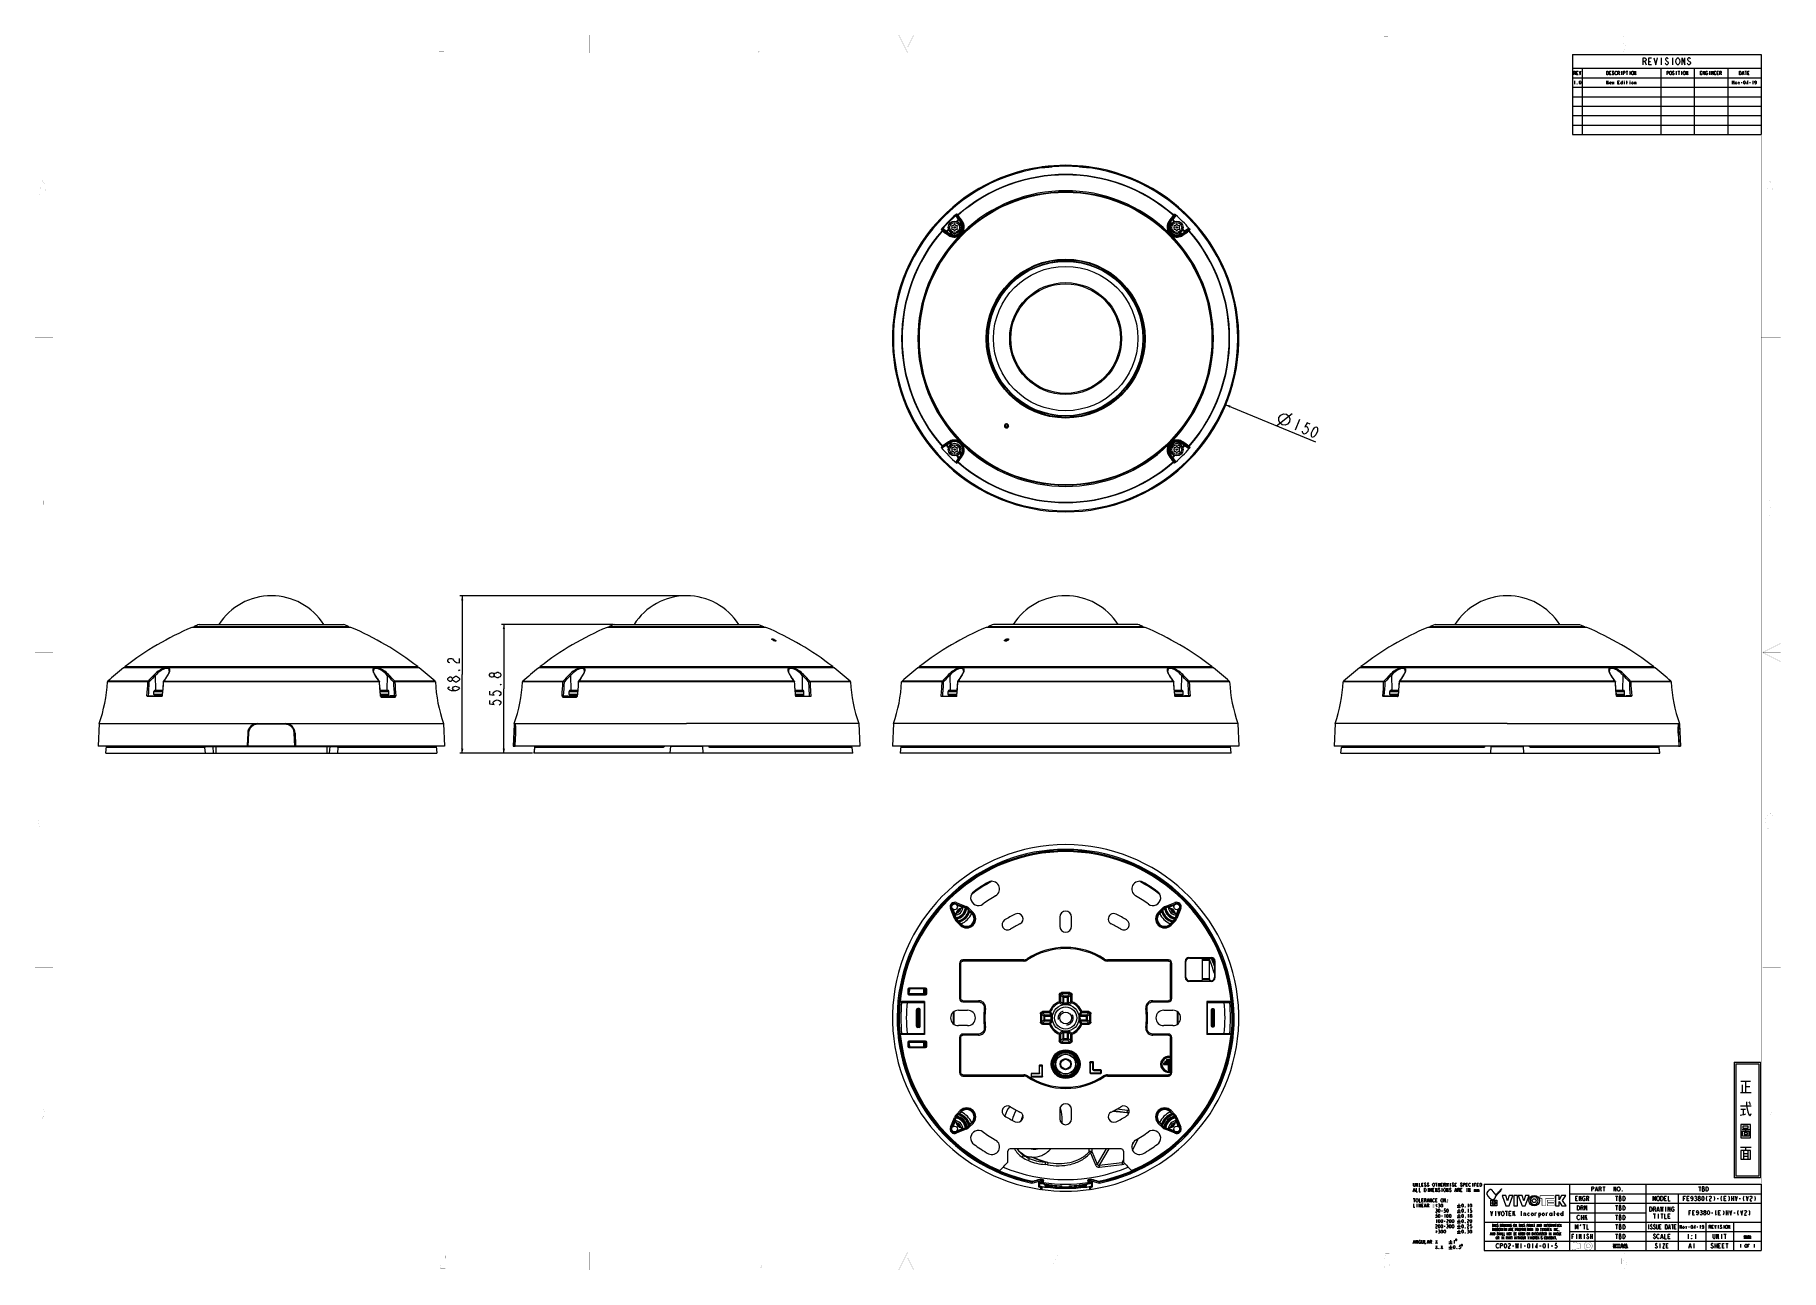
# Model space of a CAD drawing. Header units: millimetres. Extents: x 42 to 799, y 30 to 564.
import ezdxf

# ---------------------------------------------------------------- set-up
doc = ezdxf.new("R2010")
doc.units = ezdxf.units.MM
doc.header["$LTSCALE"] = 46.255
doc.linetypes.add('HIDDEN', pattern=[0.2, 0.1, -0.1])
doc.layers.get('0').update_dxf_attribs({"linetype": 'CONTINUOUS'})
doc.layers.add('02___PRT_ALL_AXES', color=7, linetype='CONTINUOUS')
doc.layers.add('DEFAULT_2', color=8, linetype='HIDDEN')
doc.styles.get("Standard").update_dxf_attribs({"font": 'txt', "width": 0.8})
doc.dimstyles.new('DIMSTYLE_1', dxfattribs={"dimtxt": 5, "dimasz": 2, "dimexe": 1, "dimexo": 0.5, "dimtad": 1, "dimdsep": 46, "dimtxsty": 'Standard', "dimblk": '_FILLED', "dimblk1": '_FILLED', "dimblk2": '_FILLED', "dimcen": 0.09, "dimazin": 2, "dimtp": 0.5, "dimtm": 0.5, "dimtfac": 1, "dimtmove": 0, "dimatfit": 2, "dimldrblk": '_FILLED', "dimfxl": 0, "dimtolj": 1, "dimarcsym": 0})
doc.dimstyles.new('DIMSTYLE_2', dxfattribs={"dimtxt": 5, "dimasz": 2, "dimexe": 1, "dimexo": 0.5, "dimgap": 1.25, "dimtad": 1, "dimdsep": 46, "dimtxsty": 'Standard', "dimblk": '_FILLED', "dimblk1": '_FILLED', "dimblk2": '_FILLED', "dimcen": 0.09, "dimazin": 2, "dimtp": 0.3, "dimtm": 0.3, "dimtfac": 1, "dimtofl": 0, "dimtmove": 0, "dimatfit": 3, "dimldrblk": '_FILLED', "dimfxl": 0, "dimtolj": 1, "dimarcsym": 0})

msp = doc.modelspace()

# ---------------------------------------------------------------- blocks, each defined once
blk = doc.blocks.new('_FILLED')
at = {"color": 0, "linetype": 'ByBlock'}
blk.add_solid([(0, 0), (-1, 0.25), (-1, -0.25)], dxfattribs=at)
blk = doc.blocks.new('*D1')
at = {"color": 2, "linetype": 'Continuous'}
blk.add_line((558.08, 404.25), (596.94, 388.19), dxfattribs=at)
at = {"color": 2, "linetype": 'Continuous', "xscale": 2, "yscale": 2, "zscale": 2, "rotation": 157.5508317979}
blk.add_blockref('_FILLED', (558.08, 404.25), dxfattribs=at)
blk = doc.blocks.new('*D2')
at = {"color": 2, "linetype": 'Continuous'}
for p, q in [((324.07, 321.56), (226.48, 321.56)), ((227.48, 321.56), (227.48, 287.46)), ((227.48, 253.36), (227.48, 287.46)), ((257.98, 253.36), (226.48, 253.36))]:
    blk.add_line(p, q, dxfattribs=at)
at = {"color": 2, "linetype": 'Continuous', "xscale": 2, "yscale": 2, "zscale": 2}
for p, rotation in [((227.48, 321.56), 90), ((227.48, 253.36), 270)]:
    blk.add_blockref('_FILLED', p, dxfattribs=dict(at, rotation=rotation))
blk = doc.blocks.new('*D3')
at = {"color": 2, "linetype": 'Continuous'}
for p, q in [((292.82, 309.16), (244.51, 309.16)), ((245.51, 309.16), (245.51, 281.26)), ((245.51, 253.36), (245.51, 281.26)), ((257.98, 253.36), (244.51, 253.36))]:
    blk.add_line(p, q, dxfattribs=at)
at = {"color": 2, "linetype": 'Continuous', "xscale": 2, "yscale": 2, "zscale": 2}
for p, rotation in [((245.51, 309.16), 90), ((245.51, 253.36), 270)]:
    blk.add_blockref('_FILLED', p, dxfattribs=dict(at, rotation=rotation))
blk = doc.blocks.new('SYMBOL_OFFICIAL_FINAL_BL0', base_point=(783.96, 94.66))
at = {"color": 1, "linetype": 'Continuous'}
for p, q in [((778.26, 119.66), (789.65, 119.66)), ((778.26, 119.66), (778.26, 69.66)), ((778.97, 118.95), (778.97, 70.37)), ((778.97, 118.95), (788.94, 118.95)), ((788.94, 118.95), (788.94, 70.37)), ((789.65, 119.66), (789.65, 69.66)), ((780.93, 106.49), (785.55, 106.49)), ((781.18, 111.44), (785.3, 111.44)), ((781.75, 109.9), (781.75, 106.59)), ((783.16, 111.34), (783.16, 106.59)), ((783.24, 109.17), (784.97, 109.17)), ((780.93, 100.81), (785.55, 100.81)), ((781.18, 99.37), (783.16, 99.37)), ((782.08, 99.26), (782.08, 97.1)), ((781.67, 90.49), (784.81, 90.49)), ((780.93, 82.85), (785.55, 82.85)), ((782.33, 81.3), (782.33, 77.69)), ((782.41, 80.17), (784.15, 80.17)), ((782.41, 79.03), (784.15, 79.03)), ((784.15, 81.3), (784.15, 77.69)), ((789.65, 69.66), (778.26, 69.66)), ((788.94, 70.37), (778.97, 70.37))]:
    blk.add_line(p, q, dxfattribs=at)
for points in [[(783.57, 102.46), (783.57, 101.43), (783.74, 99.99), (784.15, 98.13), (784.64, 96.99), (784.64, 96.89), (784.81, 96.68), (784.97, 96.58), (785.14, 96.58), (785.39, 96.99), (785.63, 97.51)], [(784.64, 102.46), (784.81, 102.15), (785.06, 101.74), (785.22, 101.43)], [(780.85, 96.79), (781.59, 96.89), (782.58, 97.1), (783.24, 97.3)], [(781.18, 92.66), (781.18, 86.98), (785.3, 86.98), (785.3, 92.66), (781.18, 92.66)], [(783.16, 91.01), (783.16, 89.77), (784.64, 89.77), (784.64, 87.7), (781.84, 87.7), (781.84, 89.77), (783.16, 89.77)], [(782, 92.04), (782, 91.11), (784.23, 91.11), (784.23, 92.04), (782, 92.04)], [(782.5, 89.04), (782.5, 88.42), (783.98, 88.42), (783.98, 89.04), (782.5, 89.04)], [(781.18, 81.41), (781.18, 77.69), (785.3, 77.69), (785.3, 81.41), (781.18, 81.41)], [(783.24, 82.85), (783.16, 82.33), (783.07, 81.72), (782.91, 81.41)]]:
    blk.add_lwpolyline(points, dxfattribs=at)

# ---------------------------------------------------------------- dimensions: what is measured, and where the dimension line sits
at = {"color": 2, "linetype": 'Continuous'}
dim = msp.add_diameter_dim_2p(p1=(558.081, 404.252), p2=(419.448, 461.531), text='%%c<>', dimstyle='DIMSTYLE_1', override={"dimpost": '<>'}, dxfattribs=at)
dim.commit()
dim.dimension.update_dxf_attribs({"geometry": '*D1', "text_midpoint": (580.169, 396.478), "dimtype": 163})
for base, p2, picture, middle in [((227.481, 321.556), (324.574, 321.556), '*D2', (227.481, 279.456)), ((245.507, 309.156), (293.324, 309.156), '*D3', (245.507, 273.256))]:
    dim = msp.add_linear_dim(base=base, p1=(258.48, 253.356), p2=p2, angle=90, dimstyle='DIMSTYLE_2', dxfattribs=at)
    dim.commit()
    dim.dimension.update_dxf_attribs({"geometry": picture, "text_midpoint": middle, "dimtype": 160})

# ---------------------------------------------------------------- linework, layer by layer
at = {"color": 2, "linetype": 'Continuous'}
for p, q in [((708.217, 555.874), (789.917, 555.874)), ((708.217, 555.874), (708.217, 521.174)), ((789.917, 555.874), (789.917, 521.174)), ((708.217, 549.874), (789.917, 549.874)), ((708.217, 545.774), (789.917, 545.774)), ((709.117, 544.474), (709.117, 542.974)), ((712.417, 549.874), (712.417, 521.174)), ((729.717, 544.474), (729.717, 542.974)), ((730.617, 544.474), (730.617, 544.349)), ((731.817, 542.974), (731.817, 544.474)), ((733.017, 544.474), (733.017, 544.349)), ((746.417, 549.874), (746.417, 521.174)), ((760.917, 549.874), (760.917, 521.174)), ((775.417, 549.874), (775.417, 521.174)), ((786.267, 544.474), (786.267, 542.974)), ((708.217, 541.674), (789.917, 541.674)), ((708.217, 537.574), (789.917, 537.574)), ((727.917, 543.724), (728.292, 543.724)), ((730.617, 543.974), (730.617, 542.974)), ((731.592, 543.849), (732.042, 543.849)), ((733.017, 543.974), (733.017, 542.974)), ((735.192, 542.974), (735.192, 543.974)), ((781.242, 543.724), (781.692, 543.724)), ((784.842, 543.724), (785.292, 543.724)), ((708.217, 533.474), (789.917, 533.474)), ((708.217, 529.374), (789.917, 529.374)), ((708.217, 525.274), (789.917, 525.274)), ((708.217, 521.174), (789.917, 521.174)), ((580.077, 395.164), (586.791, 400.504)), ((590.088, 397.79), (588.179, 393.169)), ((639.309, 60.628), (640.059, 60.628)), ((639.459, 64.128), (639.909, 64.128)), ((639.684, 60.628), (639.684, 59.128)), ((642.984, 66.628), (643.359, 66.628)), ((644.259, 66.003), (644.109, 66.253)), ((645.459, 66.003), (645.309, 66.253)), ((645.684, 65.128), (645.684, 63.628)), ((647.784, 64.378), (648.159, 64.378)), ((648.909, 67.378), (649.659, 67.378)), ((649.284, 67.378), (649.284, 65.878)), ((650.259, 63.753), (650.109, 64.003)), ((650.184, 67.378), (650.184, 65.878)), ((650.184, 66.628), (650.784, 66.628)), ((650.784, 67.378), (650.784, 65.878)), ((651.384, 66.628), (651.759, 66.628)), ((651.684, 65.128), (651.684, 63.628)), ((652.959, 66.628), (653.184, 65.878)), ((655.059, 63.753), (654.909, 64.003)), ((655.284, 67.378), (655.284, 65.878)), ((656.259, 66.003), (656.109, 66.253)), ((657.384, 66.628), (657.759, 66.628)), ((657.459, 64.128), (657.909, 64.128)), ((658.959, 64.378), (659.184, 63.628)), ((659.859, 66.003), (659.709, 66.253)), ((659.784, 64.378), (660.159, 64.378)), ((662.184, 66.628), (662.559, 66.628)), ((662.484, 65.128), (662.484, 63.628)), ((664.884, 67.378), (664.884, 65.878)), ((665.634, 64.628), (665.634, 63.628)), ((665.784, 66.628), (666.159, 66.628)), ((666.834, 64.628), (666.834, 63.628)), ((666.984, 66.628), (667.359, 66.628)), ((669.917, 66.826), (789.917, 66.826)), ((669.917, 66.826), (669.917, 38.126)), ((706.917, 66.826), (706.917, 38.126)), ((706.917, 62.726), (789.917, 62.726)), ((709.617, 60.676), (710.117, 60.676)), ((714.917, 60.676), (715.217, 59.676)), ((717.917, 62.726), (717.917, 38.126)), ((718.317, 64.442), (718.917, 64.442)), ((720.317, 64.776), (720.617, 63.776)), ((721.317, 65.776), (722.317, 65.776)), ((721.817, 65.776), (721.817, 63.776)), ((726.817, 61.676), (727.817, 61.676)), ((727.317, 61.676), (727.317, 59.676)), ((728.417, 60.842), (729.117, 60.842)), ((739.917, 66.826), (739.917, 38.126)), ((748.117, 60.676), (748.617, 60.676)), ((753.917, 62.726), (753.917, 38.126)), ((756.317, 60.676), (756.817, 60.676)), ((757.917, 60.676), (758.417, 60.676)), ((761.417, 60.842), (761.617, 60.842)), ((762.817, 65.776), (763.817, 65.776)), ((763.317, 65.776), (763.317, 63.776)), ((764.417, 64.942), (765.117, 64.942)), ((770.817, 60.676), (771.417, 60.676)), ((773.917, 60.676), (774.417, 60.676)), ((777.117, 61.676), (777.117, 59.676)), ((777.117, 60.676), (777.917, 60.676)), ((777.917, 61.676), (777.917, 59.676)), ((780.417, 60.676), (781.017, 60.676)), ((789.917, 66.826), (789.917, 38.126)), ((640.884, 58.378), (640.884, 56.878)), ((642.984, 59.878), (643.359, 59.878)), ((642.984, 57.628), (643.359, 57.628)), ((644.259, 57.378), (644.709, 57.378)), ((644.559, 59.878), (644.784, 59.128)), ((645.459, 59.628), (645.909, 59.628)), ((645.759, 57.628), (645.984, 56.878)), ((648.984, 59.878), (649.359, 59.878)), ((649.209, 55.503), (649.359, 55.503)), ((650.409, 57.753), (650.559, 57.753)), ((651.459, 55.378), (651.909, 55.378)), ((651.459, 53.128), (651.909, 53.128)), ((652.884, 53.878), (652.884, 52.378)), ((658.284, 57.628), (659.784, 57.628)), ((658.284, 56.878), (659.784, 56.878)), ((658.284, 55.378), (659.784, 55.378)), ((658.284, 54.628), (659.784, 54.628)), ((658.284, 53.128), (659.784, 53.128)), ((659.034, 58.378), (659.034, 56.878)), ((659.034, 56.128), (659.034, 54.628)), ((659.034, 53.878), (659.034, 52.378)), ((663.034, 58.378), (663.034, 56.878)), ((663.034, 56.128), (663.034, 54.628)), ((663.034, 53.878), (663.034, 52.378)), ((674.817, 55.126), (674.817, 53.126)), ((679.117, 55.126), (680.117, 55.126)), ((679.617, 55.126), (679.617, 53.126)), ((680.817, 54.126), (681.317, 54.126)), ((682.417, 55.126), (682.417, 53.126)), ((682.417, 53.959), (683.217, 55.126)), ((682.817, 54.459), (683.217, 53.126)), ((686.017, 55.126), (686.017, 53.126)), ((687.317, 53.126), (687.317, 54.459)), ((692.117, 53.126), (692.117, 54.459)), ((693.617, 54.459), (693.617, 52.459)), ((696.917, 53.126), (696.917, 54.459)), ((699.217, 54.459), (699.217, 53.126)), ((700.117, 54.292), (700.717, 54.292)), ((700.417, 53.126), (700.417, 55.126)), ((704.017, 55.126), (704.017, 53.126)), ((706.917, 58.626), (789.917, 58.626)), ((706.917, 54.526), (739.917, 54.526)), ((712.017, 53.476), (712.017, 51.476)), ((712.517, 56.576), (712.817, 55.576)), ((712.817, 53.476), (712.817, 51.476)), ((713.617, 53.476), (713.617, 51.476)), ((713.617, 52.309), (714.417, 53.476)), ((726.817, 57.576), (727.817, 57.576)), ((726.817, 53.476), (727.817, 53.476)), ((727.317, 57.576), (727.317, 55.576)), ((727.317, 53.476), (727.317, 51.476)), ((728.417, 56.742), (729.117, 56.742)), ((743.217, 54.026), (744.217, 54.026)), ((743.717, 54.026), (743.717, 52.026)), ((743.817, 56.026), (744.117, 55.026)), ((745.017, 55.692), (745.617, 55.692)), ((745.317, 54.026), (745.317, 52.026)), ((746.417, 54.026), (747.417, 54.026)), ((746.917, 54.026), (746.917, 52.026)), ((748.517, 57.026), (748.517, 55.026)), ((749.717, 53.026), (750.217, 53.026)), ((758.717, 54.526), (759.217, 54.526)), ((760.317, 54.526), (760.817, 54.526)), ((763.817, 54.692), (764.017, 54.692)), ((768.417, 54.526), (769.017, 54.526)), ((771.517, 54.526), (772.017, 54.526)), ((774.717, 55.526), (774.717, 53.526)), ((774.717, 54.526), (775.517, 54.526)), ((775.517, 55.526), (775.517, 53.526)), ((778.017, 54.526), (778.617, 54.526)), ((649.284, 51.628), (649.284, 50.128)), ((650.409, 46.503), (650.559, 46.503)), ((652.659, 50.878), (653.109, 50.878)), ((652.659, 48.628), (653.109, 48.628)), ((654.009, 48.753), (654.159, 48.753)), ((658.284, 52.378), (659.784, 52.378)), ((658.284, 50.878), (659.784, 50.878)), ((658.284, 50.128), (659.784, 50.128)), ((658.284, 48.628), (659.784, 48.628)), ((658.284, 47.878), (659.784, 47.878)), ((658.284, 46.378), (659.784, 46.378)), ((658.284, 45.628), (659.784, 45.628)), ((659.034, 51.628), (659.034, 50.128)), ((659.034, 49.378), (659.034, 47.878)), ((659.034, 47.128), (659.034, 45.628)), ((662.959, 46.503), (663.109, 46.503)), ((664.159, 52.378), (664.009, 52.503)), ((669.917, 50.426), (789.917, 50.426)), ((673.432, 49.626), (673.882, 49.626)), ((673.432, 47.826), (673.882, 47.826)), ((673.657, 49.626), (673.657, 48.426)), ((673.657, 47.826), (673.657, 46.626)), ((674.197, 49.626), (674.197, 48.426)), ((674.197, 49.026), (674.557, 49.026)), ((674.197, 47.826), (674.197, 46.626)), ((674.197, 47.226), (674.557, 47.226)), ((674.557, 49.626), (674.557, 48.426)), ((674.557, 47.826), (674.557, 46.626)), ((674.917, 47.226), (675.142, 47.226)), ((675.097, 49.626), (675.097, 48.426)), ((675.862, 47.226), (675.997, 46.626)), ((676.357, 47.226), (676.582, 47.226)), ((676.357, 46.026), (676.357, 44.826)), ((676.357, 45.426), (676.717, 45.426)), ((676.717, 46.026), (676.717, 44.826)), ((677.977, 47.826), (677.977, 46.626)), ((678.022, 49.026), (678.157, 48.426)), ((678.472, 47.826), (678.922, 47.826)), ((678.562, 48.826), (678.832, 48.826)), ((678.697, 47.826), (678.697, 46.626)), ((679.237, 47.826), (679.237, 46.626)), ((679.237, 47.226), (679.597, 47.226)), ((679.597, 47.826), (679.597, 46.626)), ((680.137, 49.626), (680.137, 48.426)), ((680.722, 47.026), (680.992, 47.026)), ((681.352, 46.026), (681.802, 46.026)), ((681.577, 46.026), (681.577, 44.826)), ((681.622, 47.226), (681.757, 46.626)), ((682.117, 47.226), (682.342, 47.226)), ((682.792, 45.526), (683.107, 45.526)), ((683.557, 45.426), (683.782, 45.426)), ((684.502, 47.226), (684.637, 46.626)), ((684.952, 49.626), (685.402, 49.626)), ((685.177, 49.626), (685.177, 48.426)), ((685.717, 49.626), (685.717, 48.426)), ((685.717, 49.026), (686.077, 49.026)), ((686.077, 49.626), (686.077, 48.426)), ((686.437, 45.426), (686.662, 45.426)), ((686.617, 49.626), (686.617, 48.426)), ((686.662, 47.226), (686.797, 46.626)), ((687.337, 47.826), (687.337, 46.626)), ((687.877, 47.226), (688.102, 47.226)), ((688.552, 47.826), (689.002, 47.826)), ((688.777, 47.826), (688.777, 46.626)), ((689.362, 47.026), (689.632, 47.026)), ((689.542, 49.026), (689.677, 48.426)), ((689.542, 45.426), (689.677, 44.826)), ((690.217, 49.626), (690.217, 48.426)), ((690.262, 47.226), (690.397, 46.626)), ((690.937, 47.226), (691.117, 47.826)), ((691.432, 49.626), (691.882, 49.626)), ((691.657, 49.626), (691.657, 48.426)), ((691.657, 46.026), (691.657, 44.826)), ((692.152, 47.826), (692.602, 47.826)), ((692.377, 47.826), (692.377, 46.626)), ((692.962, 48.826), (693.232, 48.826)), ((695.257, 47.826), (695.257, 46.626)), ((695.797, 45.426), (696.022, 45.426)), ((695.977, 49.626), (695.977, 48.426)), ((697.192, 47.826), (697.642, 47.826)), ((697.237, 49.026), (697.462, 49.026)), ((697.417, 47.826), (697.417, 46.626)), ((697.957, 47.226), (698.182, 47.226)), ((698.137, 46.026), (698.137, 44.826)), ((698.677, 47.826), (698.677, 46.626)), ((698.677, 47.126), (699.037, 47.826)), ((698.857, 47.426), (699.037, 46.626)), ((698.902, 49.026), (699.037, 48.426)), ((700.162, 48.826), (700.432, 48.826)), ((700.297, 47.826), (700.297, 46.626)), ((700.792, 49.626), (701.242, 49.626)), ((700.837, 46.026), (700.837, 44.826)), ((700.837, 45.426), (701.197, 45.426)), ((701.017, 49.626), (701.017, 48.426)), ((701.197, 46.026), (701.197, 44.826)), ((701.737, 49.626), (701.737, 48.426)), ((702.997, 45.426), (703.222, 45.426)), ((706.917, 46.326), (789.917, 46.326)), ((711.617, 48.876), (711.917, 49.376)), ((712.017, 52.476), (712.817, 52.476)), ((712.717, 49.376), (713.717, 49.376)), ((713.217, 49.376), (713.217, 47.376)), ((714.017, 52.809), (714.417, 51.476)), ((726.817, 49.376), (727.817, 49.376)), ((727.317, 49.376), (727.317, 47.376)), ((728.417, 52.642), (729.117, 52.642)), ((728.417, 48.542), (729.117, 48.542)), ((741.067, 49.376), (741.067, 47.376)), ((745.942, 48.376), (746.348, 48.376)), ((749.923, 48.042), (750.411, 48.042)), ((751.061, 49.376), (751.873, 49.376)), ((751.467, 49.376), (751.467, 47.376)), ((752.442, 48.376), (752.848, 48.376)), ((758.492, 48.376), (758.942, 48.376)), ((762.092, 48.376), (762.542, 48.376)), ((763.517, 49.126), (763.517, 47.626)), ((765.917, 50.426), (765.917, 38.126)), ((767.792, 48.376), (768.017, 47.626)), ((768.617, 48.376), (768.992, 48.376)), ((771.317, 49.126), (771.317, 47.626)), ((773.717, 49.126), (773.717, 47.626)), ((777.917, 50.426), (777.917, 38.126)), ((639.459, 41.628), (639.909, 41.628)), ((645.459, 41.628), (645.909, 41.628)), ((646.959, 41.878), (647.184, 41.128)), ((648.984, 42.628), (649.584, 41.128)), ((648.984, 41.128), (649.584, 42.628)), ((648.984, 40.378), (649.584, 38.878)), ((648.984, 38.878), (649.584, 40.378)), ((651.384, 40.378), (651.984, 38.878)), ((651.384, 38.878), (651.984, 40.378)), ((654.684, 41.878), (656.184, 41.878)), ((654.684, 41.128), (656.184, 41.128)), ((654.684, 39.628), (656.184, 39.628)), ((654.684, 38.878), (656.184, 38.878)), ((655.434, 42.628), (655.434, 41.128)), ((655.434, 40.378), (655.434, 38.878)), ((657.034, 42.628), (657.034, 41.128)), ((669.917, 42.226), (789.917, 42.226)), ((669.917, 38.126), (789.917, 38.126)), ((672.802, 45.226), (673.072, 45.226)), ((676.222, 43.626), (676.357, 43.026)), ((677.122, 45.226), (677.392, 45.226)), ((677.617, 44.226), (677.617, 43.026)), ((680.362, 43.426), (680.632, 43.426)), ((681.262, 43.626), (681.397, 43.026)), ((681.712, 44.226), (682.162, 44.226)), ((681.937, 44.226), (681.937, 43.026)), ((682.222, 40.176), (682.852, 40.176)), ((684.097, 44.226), (684.097, 43.026)), ((684.592, 44.226), (685.042, 44.226)), ((684.817, 44.226), (684.817, 43.026)), ((685.357, 44.226), (685.357, 43.026)), ((685.357, 43.626), (685.717, 43.626)), ((685.717, 44.226), (685.717, 43.026)), ((685.897, 41.226), (685.897, 39.126)), ((687.262, 40.176), (687.892, 40.176)), ((687.472, 44.226), (687.922, 44.226)), ((687.697, 44.226), (687.697, 43.026)), ((689.857, 44.226), (689.857, 43.026)), ((690.937, 41.226), (690.937, 39.126)), ((691.792, 44.226), (692.242, 44.226)), ((692.017, 44.226), (692.017, 43.026)), ((692.557, 43.626), (692.782, 43.626)), ((693.277, 44.226), (693.277, 43.026)), ((693.277, 43.526), (693.637, 44.226)), ((693.457, 43.826), (693.637, 43.026)), ((693.982, 40.176), (694.612, 40.176)), ((694.177, 44.226), (694.312, 43.926)), ((697.657, 41.226), (697.657, 39.126)), ((699.022, 40.176), (699.652, 40.176)), ((699.037, 43.626), (699.262, 43.626)), ((700.432, 44.226), (700.882, 44.226)), ((700.657, 44.226), (700.657, 43.026)), ((708.017, 44.276), (708.517, 44.276)), ((710.017, 45.276), (710.017, 43.276)), ((713.217, 45.276), (713.217, 43.276)), ((716.017, 45.276), (716.017, 43.276)), ((716.017, 44.276), (716.817, 44.276)), ((716.817, 45.276), (716.817, 43.276)), ((725.975, 40.917), (726.44, 40.917)), ((726.233, 40.917), (726.233, 40.627)), ((726.517, 40.498), (726.517, 39.24)), ((726.724, 40.917), (727.266, 40.917)), ((726.817, 45.276), (727.817, 45.276)), ((727.007, 40.917), (727.007, 40.627)), ((727.317, 45.276), (727.317, 43.276)), ((727.369, 39.53), (728.866, 39.53)), ((727.472, 40.853), (728.762, 40.853)), ((727.627, 40.208), (728.659, 40.208)), ((728.417, 44.442), (729.117, 44.442)), ((729.356, 39.788), (730.285, 39.788)), ((729.382, 40.143), (730.285, 40.143)), ((729.846, 40.53), (729.846, 39.788)), ((730.982, 40.111), (732.066, 40.111)), ((731.085, 40.724), (731.962, 40.724)), ((731.524, 41.143), (731.524, 40.111)), ((746.117, 41.176), (746.117, 39.176)), ((746.617, 43.942), (747.217, 43.942)), ((748.917, 40.176), (749.417, 40.176)), ((749.717, 44.276), (750.217, 44.276)), ((758.317, 45.276), (758.317, 43.276)), ((758.817, 39.842), (759.417, 39.842)), ((760.717, 41.176), (760.717, 39.176)), ((761.517, 45.276), (761.517, 43.276)), ((769.917, 41.176), (769.917, 39.176)), ((769.917, 40.176), (770.717, 40.176)), ((770.717, 41.176), (770.717, 39.176)), ((771.517, 40.176), (772.017, 40.176)), ((772.717, 45.276), (772.717, 43.276)), ((773.117, 40.176), (773.617, 40.176)), ((773.817, 45.276), (774.817, 45.276)), ((774.317, 45.276), (774.317, 43.276)), ((774.617, 41.176), (775.617, 41.176)), ((775.117, 41.176), (775.117, 39.176)), ((780.917, 40.926), (780.917, 39.426)), ((782.517, 44.609), (782.517, 43.276)), ((784.117, 44.609), (784.117, 43.276)), ((784.217, 40.176), (784.592, 40.176)), ((786.917, 40.926), (786.917, 39.426))]:
    msp.add_line(p, q, dxfattribs=at)
at = {"color": 7, "linetype": 'Continuous'}
for p, q in [((739.617, 552.874), (740.067, 551.374)), ((741.267, 552.874), (742.017, 552.874)), ((746.667, 554.374), (746.667, 551.374)), ((751.467, 554.374), (751.467, 551.374)), ((709.192, 547.824), (709.417, 547.074)), ((710.017, 547.824), (710.392, 547.824)), ((724.317, 547.824), (724.692, 547.824)), ((728.292, 547.824), (728.517, 547.074)), ((729.417, 548.574), (729.417, 547.074)), ((731.442, 548.574), (732.192, 548.574)), ((731.817, 548.574), (731.817, 547.074)), ((733.017, 548.574), (733.017, 547.074)), ((753.067, 548.574), (753.067, 547.074)), ((753.892, 548.574), (754.642, 548.574)), ((754.267, 548.574), (754.267, 547.074)), ((755.467, 548.574), (755.467, 547.074)), ((763.667, 547.824), (764.042, 547.824)), ((767.567, 548.574), (767.567, 547.074)), ((769.667, 547.824), (770.042, 547.824)), ((770.867, 547.824), (771.242, 547.824)), ((772.442, 547.824), (772.667, 547.074)), ((781.842, 547.574), (782.292, 547.574)), ((782.892, 548.574), (783.642, 548.574)), ((783.267, 548.574), (783.267, 547.074)), ((784.167, 547.824), (784.542, 547.824)), ((478.395, 507.039), (478.277, 507.142)), ((478.513, 506.937), (478.395, 507.039)), ((478.455, 507.011), (478.551, 506.926)), ((478.628, 507.201), (478.875, 506.986)), ((482.594, 507.223), (482.835, 507.242)), ((482.835, 507.242), (482.836, 507.227)), ((494.694, 507.242), (494.693, 507.227)), ((494.694, 507.242), (494.903, 507.225)), ((494.903, 507.225), (494.979, 507.219)), ((498.655, 506.986), (498.902, 507.201)), ((498.978, 506.926), (499.042, 506.982)), ((499.017, 506.937), (499.134, 507.039)), ((499.042, 506.982), (499.075, 507.011)), ((499.042, 506.982), (499.075, 507.011)), ((499.134, 507.039), (499.252, 507.142)), ((441.19, 486.121), (440.993, 486.342)), ((441.27, 485.963), (441.521, 486.127)), ((441.27, 485.963), (442.285, 484.399)), ((441.521, 486.127), (442.537, 484.563)), ((442.205, 486.29), (442.097, 486.413)), ((442.103, 484.29), (442.285, 484.399)), ((442.285, 484.399), (442.537, 484.563)), ((443.451, 483.137), (442.811, 484.121)), ((534.079, 483.137), (534.718, 484.121)), ((536.009, 486.127), (534.993, 484.563)), ((534.993, 484.563), (535.244, 484.399)), ((536.26, 485.963), (535.244, 484.399)), ((535.433, 486.413), (535.325, 486.29)), ((536.009, 486.127), (536.26, 485.963)), ((435.243, 479.559), (435.367, 479.452)), ((435.536, 480.466), (435.315, 480.664)), ((435.53, 480.135), (435.693, 480.386)), ((435.53, 480.135), (437.094, 479.119)), ((435.693, 480.386), (437.257, 479.371)), ((437.094, 479.119), (437.257, 479.371)), ((438.519, 478.206), (437.535, 478.845)), ((438.601, 477.771), (438.771, 478.032)), ((439.118, 478.171), (438.971, 477.909)), ((439.239, 478.346), (439.118, 478.171)), ((440.004, 481.815), (439.383, 481.725)), ((439.383, 481.725), (439.615, 481.141)), ((439.615, 480.808), (439.383, 480.225)), ((439.383, 480.225), (440.004, 480.134)), ((440.682, 482.475), (440.293, 481.982)), ((440.293, 479.968), (440.682, 479.475)), ((441.071, 481.982), (440.682, 482.475)), ((440.682, 479.475), (441.071, 479.968)), ((441.981, 481.725), (441.359, 481.815)), ((441.359, 480.134), (441.981, 480.225)), ((441.748, 481.141), (441.981, 481.725)), ((441.981, 480.225), (441.748, 480.808)), ((443.485, 482.539), (443.747, 482.685)), ((443.885, 483.055), (443.624, 482.886)), ((533.905, 482.886), (533.645, 483.055)), ((534.045, 482.539), (533.783, 482.685)), ((534.22, 482.418), (534.045, 482.539)), ((536.171, 481.815), (535.549, 481.725)), ((535.549, 481.725), (535.782, 481.141)), ((535.782, 480.808), (535.549, 480.225)), ((535.549, 480.225), (536.171, 480.134)), ((536.848, 482.475), (536.459, 481.982)), ((536.459, 479.968), (536.848, 479.475)), ((537.237, 481.982), (536.848, 482.475)), ((536.848, 479.475), (537.237, 479.968)), ((538.147, 481.725), (537.526, 481.815)), ((537.526, 480.134), (538.147, 480.225)), ((537.915, 481.141), (538.147, 481.725)), ((538.147, 480.225), (537.915, 480.808)), ((538.412, 478.171), (538.558, 477.909)), ((538.759, 478.032), (538.928, 477.771)), ((539.01, 478.206), (539.995, 478.845)), ((540.163, 479.553), (540.273, 479.371)), ((541.837, 480.386), (540.273, 479.371)), ((540.273, 479.371), (540.436, 479.119)), ((542, 480.135), (540.436, 479.119)), ((541.837, 480.386), (542, 480.135)), ((542.163, 479.452), (542.287, 479.559)), ((462.488, 395.146), (462.491, 395.178)), ((463.206, 394.42), (463.165, 394.42)), ((463.86, 395.203), (463.864, 395.17)), ((435.367, 386.331), (435.243, 386.223)), ((437.166, 386.698), (435.5, 385.616)), ((438.589, 387.623), (437.465, 386.892)), ((438.594, 387.624), (438.589, 387.623)), ((438.594, 387.624), (438.589, 387.623)), ((438.601, 388.012), (438.776, 387.743)), ((440.004, 385.648), (439.383, 385.558)), ((440.682, 386.308), (440.293, 385.815)), ((441.071, 385.815), (440.682, 386.308)), ((441.981, 385.558), (441.359, 385.648)), ((536.171, 385.648), (535.549, 385.558)), ((536.848, 386.308), (536.459, 385.815)), ((537.237, 385.815), (536.848, 386.308)), ((538.147, 385.558), (537.526, 385.648)), ((538.291, 387.436), (538.412, 387.612)), ((538.412, 387.612), (538.558, 387.873)), ((538.928, 388.012), (538.759, 387.751)), ((539.01, 387.577), (539.995, 386.938)), ((540.436, 386.663), (540.273, 386.412)), ((541.837, 385.396), (540.273, 386.412)), ((542, 385.648), (540.436, 386.663)), ((542, 385.648), (541.837, 385.396)), ((542.287, 386.223), (542.163, 386.331)), ((439.383, 385.558), (439.615, 384.975)), ((439.615, 384.641), (439.383, 384.058)), ((439.383, 384.058), (440.004, 383.968)), ((440.293, 383.801), (440.682, 383.308)), ((440.682, 383.308), (441.071, 383.801)), ((441.359, 383.968), (441.981, 384.058)), ((441.49, 379.627), (442.572, 381.292)), ((441.748, 384.975), (441.981, 385.558)), ((441.981, 384.058), (441.748, 384.641)), ((442.097, 379.37), (442.205, 379.493)), ((443.496, 382.716), (442.766, 381.591)), ((443.497, 382.721), (443.496, 382.716)), ((443.497, 382.721), (443.496, 382.716)), ((443.885, 382.728), (443.616, 382.902)), ((533.645, 382.728), (533.905, 382.897)), ((534.045, 383.244), (533.783, 383.098)), ((534.079, 382.646), (534.718, 381.661)), ((535.244, 381.384), (534.993, 381.22)), ((536.009, 379.656), (534.993, 381.22)), ((535.427, 381.493), (535.244, 381.384)), ((536.26, 379.82), (535.244, 381.384)), ((535.325, 379.493), (535.433, 379.37)), ((535.549, 385.558), (535.782, 384.975)), ((535.782, 384.641), (535.549, 384.058)), ((535.549, 384.058), (536.171, 383.968)), ((536.26, 379.82), (536.009, 379.656)), ((536.459, 383.801), (536.848, 383.308)), ((536.848, 383.308), (537.237, 383.801)), ((537.526, 383.968), (538.147, 384.058)), ((537.915, 384.975), (538.147, 385.558)), ((538.147, 384.058), (537.915, 384.641)), ((179.24, 307.871), (110.451, 307.871)), ((179.162, 307.887), (110.529, 307.887)), ((111.238, 307.887), (111.245, 308.02)), ((111.245, 308.02), (178.446, 308.02)), ((111.43, 308.281), (178.261, 308.281)), ((178.446, 308.02), (178.453, 307.887)), ((358.969, 307.871), (290.18, 307.871)), ((358.795, 307.887), (290.258, 307.887)), ((290.974, 308.02), (290.967, 307.887)), ((290.974, 308.02), (358.175, 308.02)), ((291.159, 308.281), (357.99, 308.281)), ((358.175, 308.02), (358.182, 307.887)), ((361.676, 302.608), (361.662, 302.624)), ((523.159, 307.871), (454.37, 307.871)), ((523.081, 307.887), (454.448, 307.887)), ((455.165, 308.02), (455.158, 307.887)), ((455.165, 308.02), (522.365, 308.02)), ((455.349, 308.281), (522.181, 308.281)), ((463.866, 302.448), (463.866, 302.447)), ((522.372, 307.887), (522.365, 308.02)), ((714.373, 307.871), (645.583, 307.871)), ((714.199, 307.887), (645.662, 307.887)), ((646.378, 308.02), (646.371, 307.887)), ((646.378, 308.02), (713.578, 308.02)), ((646.562, 308.281), (713.394, 308.281)), ((713.578, 308.02), (713.585, 307.887)), ((362.132, 302.292), (362.05, 302.338)), ((362.374, 302.164), (362.378, 302.17)), ((462.488, 301.992), (462.488, 301.995)), ((463.65, 302.271), (463.574, 302.224)), ((98.941, 290.377), (80.851, 290.377)), ((208.655, 290.441), (81.036, 290.441)), ((208.265, 290.729), (81.426, 290.729)), ((81.5, 290.729), (81.724, 290.441)), ((81.504, 290.887), (208.187, 290.887)), ((99.745, 287.037), (99.971, 287.371)), ((100.101, 287.57), (99.971, 287.371)), ((100.062, 287.309), (100.171, 287.472)), ((100.062, 287.31), (100.171, 287.472)), ((100.321, 287.952), (100.101, 287.57)), ((189.433, 290.377), (100.26, 290.377)), ((100.647, 288.973), (100.647, 288.976)), ((189.044, 288.975), (189.044, 288.972)), ((189.581, 287.584), (189.365, 287.963)), ((189.52, 287.472), (189.629, 287.31)), ((189.52, 287.472), (189.629, 287.309)), ((189.72, 287.371), (189.581, 287.584)), ((189.933, 287.056), (189.72, 287.371)), ((208.84, 290.377), (190.751, 290.377)), ((208.191, 290.729), (207.967, 290.441)), ((278.67, 290.377), (260.58, 290.377)), ((388.384, 290.441), (260.765, 290.441)), ((387.993, 290.729), (261.156, 290.729)), ((261.228, 290.729), (261.453, 290.441)), ((261.233, 290.887), (387.916, 290.887)), ((279.474, 287.037), (279.7, 287.371)), ((279.83, 287.57), (279.7, 287.371)), ((279.791, 287.309), (279.9, 287.472)), ((279.791, 287.31), (279.9, 287.472)), ((280.05, 287.952), (279.83, 287.57)), ((369.162, 290.377), (279.988, 290.377)), ((280.376, 288.973), (280.376, 288.976)), ((368.773, 288.975), (368.773, 288.972)), ((369.31, 287.584), (369.094, 287.963)), ((369.249, 287.472), (369.358, 287.31)), ((369.249, 287.472), (369.358, 287.309)), ((369.449, 287.371), (369.31, 287.584)), ((369.662, 287.056), (369.449, 287.371)), ((388.569, 290.377), (370.481, 290.377)), ((387.92, 290.729), (387.696, 290.441)), ((442.86, 290.377), (424.77, 290.377)), ((552.574, 290.441), (424.956, 290.441)), ((552.184, 290.729), (425.346, 290.729)), ((425.419, 290.729), (425.643, 290.441)), ((425.423, 290.887), (552.107, 290.887)), ((443.665, 287.037), (443.89, 287.371)), ((444.02, 287.57), (443.89, 287.371)), ((443.981, 287.309), (444.091, 287.472)), ((443.981, 287.31), (444.091, 287.472)), ((444.24, 287.952), (444.02, 287.57)), ((533.353, 290.377), (444.179, 290.377)), ((444.566, 288.973), (444.566, 288.976)), ((532.963, 288.975), (532.963, 288.972)), ((533.501, 287.584), (533.284, 287.963)), ((533.439, 287.472), (533.549, 287.31)), ((533.439, 287.472), (533.549, 287.309)), ((533.639, 287.371), (533.501, 287.584)), ((533.852, 287.056), (533.639, 287.371)), ((552.759, 290.377), (534.671, 290.377)), ((552.111, 290.729), (551.887, 290.441)), ((634.073, 290.377), (615.984, 290.377)), ((743.787, 290.441), (616.169, 290.441)), ((743.397, 290.729), (616.559, 290.729)), ((616.632, 290.729), (616.856, 290.441)), ((616.636, 290.887), (743.32, 290.887)), ((634.878, 287.037), (635.104, 287.371)), ((635.233, 287.57), (635.104, 287.371)), ((635.194, 287.309), (635.304, 287.472)), ((635.194, 287.31), (635.304, 287.472)), ((635.453, 287.952), (635.233, 287.57)), ((724.566, 290.377), (635.392, 290.377)), ((635.779, 288.973), (635.78, 288.976)), ((724.177, 288.975), (724.177, 288.972)), ((724.714, 287.584), (724.497, 287.963)), ((724.652, 287.472), (724.762, 287.31)), ((724.652, 287.472), (724.762, 287.309)), ((724.853, 287.371), (724.714, 287.584)), ((725.065, 287.056), (724.853, 287.371)), ((743.973, 290.377), (725.884, 290.377)), ((743.324, 290.729), (743.1, 290.441)), ((91.324, 284.25), (73.835, 284.25)), ((91.447, 284.595), (73.999, 284.595)), ((94.012, 278.756), (94.012, 280.056)), ((94.012, 280.056), (97.7, 280.056)), ((94.612, 280.656), (97.752, 280.656)), ((94.805, 280.66), (94.682, 287.107)), ((98.291, 284.818), (98.084, 284.493)), ((191.513, 284.25), (98.178, 284.25)), ((98.285, 284.595), (191.406, 284.595)), ((191.607, 284.493), (191.387, 284.838)), ((191.939, 280.656), (195.079, 280.656)), ((191.992, 280.056), (195.679, 280.056)), ((195.009, 287.107), (194.886, 280.66)), ((195.679, 278.756), (195.679, 280.056)), ((215.692, 284.595), (198.244, 284.595)), ((215.856, 284.25), (198.367, 284.25)), ((271.053, 284.25), (253.564, 284.25)), ((253.728, 284.595), (271.176, 284.595)), ((273.741, 280.056), (277.429, 280.056)), ((274.341, 280.656), (277.48, 280.656)), ((274.411, 287.107), (274.534, 280.66)), ((278.02, 284.818), (277.813, 284.493)), ((371.242, 284.25), (277.907, 284.25)), ((371.135, 284.595), (278.014, 284.595)), ((371.336, 284.493), (371.116, 284.838)), ((371.668, 280.656), (374.808, 280.656)), ((371.721, 280.056), (375.408, 280.056)), ((374.738, 287.107), (374.615, 280.66)), ((377.973, 284.595), (395.421, 284.595)), ((395.585, 284.25), (378.096, 284.25)), ((435.243, 284.25), (417.755, 284.25)), ((435.367, 284.595), (417.918, 284.595)), ((437.932, 278.756), (437.932, 280.056)), ((437.932, 280.056), (441.618, 280.056)), ((438.532, 280.656), (441.671, 280.656)), ((438.601, 287.107), (438.724, 280.66)), ((442.211, 284.818), (442.003, 284.493)), ((535.433, 284.25), (442.097, 284.25)), ((442.205, 284.595), (535.325, 284.595)), ((535.527, 284.493), (535.307, 284.838)), ((535.859, 280.656), (538.998, 280.656)), ((535.911, 280.056), (539.598, 280.056)), ((538.928, 287.107), (538.806, 280.66)), ((539.598, 278.756), (539.598, 280.056)), ((559.611, 284.595), (542.163, 284.595)), ((559.775, 284.25), (542.287, 284.25)), ((626.456, 284.25), (608.968, 284.25)), ((609.132, 284.595), (626.58, 284.595)), ((629.145, 280.056), (632.832, 280.056)), ((629.745, 280.656), (632.884, 280.656)), ((629.814, 287.107), (629.937, 280.66)), ((633.424, 284.818), (633.216, 284.493)), ((726.646, 284.25), (633.31, 284.25)), ((726.538, 284.595), (633.418, 284.595)), ((726.74, 284.493), (726.52, 284.838)), ((727.072, 280.656), (730.211, 280.656)), ((727.124, 280.056), (730.811, 280.056)), ((730.019, 280.66), (730.142, 287.107)), ((733.376, 284.595), (750.824, 284.595)), ((750.988, 284.25), (733.5, 284.25)), ((97.219, 277.956), (91.317, 277.956)), ((91.61, 278.246), (93.174, 278.246)), ((97.573, 278.756), (94.012, 278.756)), ((94.012, 278.456), (94.012, 277.956)), ((97.542, 278.456), (94.012, 278.456)), ((195.679, 278.756), (192.118, 278.756)), ((195.679, 278.456), (192.149, 278.456)), ((192.293, 278.014), (192.267, 278.037)), ((192.267, 278.037), (192.267, 278.037)), ((192.341, 277.956), (198.075, 277.956)), ((192.618, 277.702), (198.296, 277.702)), ((195.679, 278.456), (195.679, 277.956)), ((198.081, 278.246), (196.517, 278.246)), ((271.124, 277.702), (276.802, 277.702)), ((271.339, 278.246), (272.903, 278.246)), ((271.345, 277.956), (277.079, 277.956)), ((277.302, 278.756), (273.741, 278.756)), ((273.741, 278.456), (273.741, 277.956)), ((277.271, 278.456), (273.741, 278.456)), ((277.016, 277.958), (277, 277.956)), ((277.127, 278.014), (277.096, 277.992)), ((277.153, 278.037), (277.127, 278.014)), ((277.153, 278.037), (277.153, 278.037)), ((378.489, 277.956), (371.762, 277.956)), ((375.408, 278.756), (371.846, 278.756)), ((375.408, 278.456), (371.878, 278.456)), ((375.408, 278.456), (375.408, 277.956)), ((441.577, 277.956), (434.85, 277.956)), ((441.493, 278.756), (437.932, 278.756)), ((437.932, 278.456), (437.932, 277.956)), ((441.461, 278.456), (437.932, 278.456)), ((539.598, 278.756), (536.037, 278.756)), ((539.598, 278.456), (536.069, 278.456)), ((542.293, 277.956), (536.391, 277.956)), ((539.598, 278.456), (539.598, 277.956)), ((542, 278.246), (540.436, 278.246)), ((632.352, 277.956), (626.45, 277.956)), ((626.743, 278.246), (628.307, 278.246)), ((632.706, 278.756), (629.145, 278.756)), ((629.145, 278.456), (629.145, 277.956)), ((632.674, 278.456), (629.145, 278.456)), ((730.811, 278.756), (727.251, 278.756)), ((730.811, 278.456), (727.282, 278.456)), ((733.506, 277.956), (727.604, 277.956)), ((730.811, 278.456), (730.811, 277.956)), ((733.213, 278.246), (731.649, 278.246)), ((70.273, 266.256), (219.418, 266.256)), ((138.074, 266.169), (151.617, 266.169)), ((150.775, 265.941), (138.916, 265.941)), ((138.931, 266.169), (138.931, 266.132)), ((150.76, 266.132), (138.931, 266.132)), ((139.925, 266.132), (138.931, 266.132)), ((147.582, 266.132), (141.763, 266.132)), ((150.76, 266.132), (150.1, 266.132)), ((250.224, 265.941), (249.988, 265.941)), ((250.002, 266.256), (324.574, 266.256)), ((250.321, 266.137), (250.181, 266.132)), ((250.323, 266.132), (250.181, 266.132)), ((679.978, 266.256), (754.55, 266.256)), ((754.372, 266.132), (754.229, 266.132)), ((754.372, 266.132), (754.231, 266.137)), ((754.564, 265.941), (754.328, 265.941)), ((134.594, 262.144), (134.358, 256.743)), ((134.495, 256.469), (134.743, 262.137)), ((134.782, 262.148), (134.536, 256.507)), ((134.955, 262.148), (134.709, 256.513)), ((134.743, 262.15), (134.782, 262.148)), ((134.743, 262.137), (134.743, 262.15)), ((154.982, 256.513), (154.736, 262.148)), ((154.909, 262.148), (154.947, 262.15)), ((155.155, 256.507), (154.909, 262.148)), ((154.947, 262.15), (154.948, 262.137)), ((154.948, 262.137), (155.195, 256.469)), ((155.097, 262.144), (155.333, 256.743)), ((250.273, 256.745), (250.48, 262.148)), ((250.529, 262.144), (250.324, 256.743)), ((250.487, 262.352), (250.488, 262.408)), ((754.023, 262.144), (754.229, 256.743)), ((754.073, 262.148), (754.279, 256.745)), ((134.058, 256.456), (69.845, 256.456)), ((73.201, 253.356), (73.457, 256.456)), ((73.201, 253.356), (216.49, 253.356)), ((93.239, 255.9), (73.827, 255.9)), ((93.597, 256.356), (74.319, 256.356)), ((83.23, 256.356), (83.219, 256.456)), ((83.23, 256.356), (83.219, 256.456)), ((83.699, 256.456), (83.704, 256.356)), ((84.953, 256.456), (84.959, 256.388)), ((85.949, 256.456), (85.956, 256.38)), ((91.964, 256.456), (91.957, 256.356)), ((92.071, 256.356), (92.078, 256.456)), ((116.047, 255.9), (94.958, 255.9)), ((95.304, 256.356), (194.387, 256.356)), ((101.332, 256.456), (101.332, 256.356)), ((102.002, 256.456), (102.003, 256.356)), ((102.572, 256.356), (102.564, 256.456)), ((102.718, 256.356), (102.711, 256.456)), ((116.288, 253.356), (116.047, 255.9)), ((119.845, 253.356), (119.583, 256.356)), ((120.845, 256.356), (120.845, 253.356)), ((134.086, 256.456), (155.371, 256.456)), ((134.337, 256.469), (155.354, 256.469)), ((134.495, 256.469), (134.536, 256.507)), ((154.982, 256.513), (134.709, 256.513)), ((155.195, 256.469), (155.155, 256.507)), ((219.845, 256.456), (155.633, 256.456)), ((168.845, 256.356), (168.845, 253.356)), ((170.108, 256.356), (169.845, 253.356)), ((173.644, 255.9), (173.403, 253.356)), ((173.644, 255.9), (173.403, 253.356)), ((194.733, 255.9), (173.644, 255.9)), ((186.98, 256.456), (186.973, 256.356)), ((187.127, 256.456), (187.119, 256.356)), ((187.127, 256.456), (187.119, 256.356)), ((187.688, 256.356), (187.689, 256.456)), ((188.359, 256.356), (188.359, 256.456)), ((215.371, 256.356), (196.094, 256.356)), ((215.864, 255.9), (196.452, 255.9)), ((197.613, 256.456), (197.62, 256.356)), ((197.734, 256.356), (197.727, 256.456)), ((213.04, 256.456), (213.085, 256.356)), ((216.234, 256.456), (216.49, 253.356)), ((249.576, 256.513), (250.337, 256.486)), ((250.265, 256.513), (249.576, 256.513)), ((250.265, 256.513), (250.273, 256.745)), ((250.272, 256.513), (250.265, 256.513)), ((250.332, 256.512), (250.272, 256.513)), ((399.573, 256.456), (250.354, 256.456)), ((258.828, 255.9), (258.48, 253.356)), ((396.574, 253.356), (258.48, 253.356)), ((272.968, 255.9), (258.828, 255.9)), ((273.326, 256.356), (259.241, 256.356)), ((271.693, 256.456), (271.686, 256.356)), ((271.8, 256.356), (271.807, 256.456)), ((314.166, 255.9), (274.686, 255.9)), ((314.238, 256.356), (275.033, 256.356)), ((281.061, 256.456), (281.061, 256.356)), ((281.731, 256.456), (281.732, 256.356)), ((282.301, 256.356), (282.293, 256.456)), ((282.447, 256.356), (282.44, 256.456)), ((317.594, 256.456), (317.431, 253.356)), ((331.56, 256.356), (317.589, 256.356)), ((331.555, 256.456), (331.717, 253.356)), ((374.116, 256.356), (334.911, 256.356)), ((374.462, 255.9), (334.983, 255.9)), ((338.971, 256.456), (338.962, 256.356)), ((339.967, 256.456), (339.958, 256.356)), ((340.681, 256.356), (340.689, 256.456)), ((350.468, 256.356), (350.459, 256.456)), ((351.191, 256.356), (351.182, 256.456)), ((352.187, 256.356), (352.178, 256.456)), ((366.709, 256.456), (366.701, 256.356)), ((366.856, 256.456), (366.848, 256.356)), ((366.856, 256.456), (366.848, 256.356)), ((367.417, 256.356), (367.418, 256.456)), ((368.088, 256.356), (368.088, 256.456)), ((395.854, 256.356), (375.822, 256.356)), ((396.352, 255.9), (376.181, 255.9)), ((377.342, 256.456), (377.349, 256.356)), ((377.463, 256.356), (377.456, 256.456)), ((396.574, 253.356), (396.352, 255.9)), ((563.765, 256.456), (413.765, 256.456)), ((417.377, 256.456), (417.12, 253.356)), ((560.41, 253.356), (417.12, 253.356)), ((437.159, 255.9), (417.746, 255.9)), ((437.517, 256.356), (418.239, 256.356)), ((435.883, 256.456), (435.876, 256.356)), ((435.99, 256.356), (435.998, 256.456)), ((538.653, 255.9), (438.877, 255.9)), ((538.307, 256.356), (439.223, 256.356)), ((445.251, 256.456), (445.251, 256.356)), ((445.922, 256.456), (445.922, 256.356)), ((446.491, 256.356), (446.484, 256.456)), ((446.638, 256.356), (446.63, 256.456)), ((530.9, 256.456), (530.892, 256.356)), ((531.046, 256.456), (531.038, 256.356)), ((531.046, 256.456), (531.038, 256.356)), ((531.608, 256.356), (531.608, 256.456)), ((532.278, 256.356), (532.279, 256.456)), ((559.291, 256.356), (540.013, 256.356)), ((559.784, 255.9), (540.371, 255.9)), ((541.532, 256.456), (541.539, 256.356)), ((541.653, 256.356), (541.646, 256.456)), ((547.652, 256.356), (547.661, 256.456)), ((548.649, 256.356), (548.657, 256.456)), ((550.381, 256.356), (550.372, 256.456)), ((551.377, 256.356), (551.369, 256.456)), ((560.41, 253.356), (560.153, 256.456)), ((754.198, 256.456), (604.979, 256.456)), ((607.978, 253.356), (608.201, 255.9)), ((607.978, 253.356), (746.072, 253.356)), ((628.372, 255.9), (608.201, 255.9)), ((628.73, 256.356), (608.699, 256.356)), ((627.097, 256.456), (627.089, 256.356)), ((627.204, 256.356), (627.211, 256.456)), ((669.57, 255.9), (630.09, 255.9)), ((669.642, 256.356), (630.436, 256.356)), ((636.464, 256.456), (636.465, 256.356)), ((637.135, 256.456), (637.135, 256.356)), ((637.705, 256.356), (637.697, 256.456)), ((637.851, 256.356), (637.843, 256.456)), ((652.366, 256.356), (652.374, 256.456)), ((653.362, 256.356), (653.371, 256.456)), ((654.084, 256.356), (654.093, 256.456)), ((663.872, 256.356), (663.863, 256.456)), ((664.586, 256.456), (664.594, 256.356)), ((665.582, 256.456), (665.59, 256.356)), ((672.835, 253.356), (672.997, 256.456)), ((672.992, 256.356), (686.964, 256.356)), ((687.121, 253.356), (686.959, 256.456)), ((729.52, 256.356), (690.314, 256.356)), ((729.866, 255.9), (690.386, 255.9)), ((722.113, 256.456), (722.105, 256.356)), ((722.259, 256.456), (722.251, 256.356)), ((722.259, 256.456), (722.251, 256.356)), ((722.821, 256.356), (722.821, 256.456)), ((723.491, 256.356), (723.492, 256.456)), ((745.312, 256.356), (731.226, 256.356)), ((745.725, 255.9), (731.584, 255.9)), ((732.745, 256.456), (732.752, 256.356)), ((732.867, 256.356), (732.86, 256.456)), ((746.072, 253.356), (745.725, 255.9)), ((754.215, 256.486), (754.976, 256.513)), ((754.279, 256.745), (754.288, 256.513)), ((754.976, 256.513), (754.288, 256.513)), ((438.854, 186.169), (439.522, 186.439)), ((440.567, 181.919), (438.854, 186.169)), ((441.029, 182.105), (439.316, 186.356)), ((439.923, 185.913), (440.769, 183.812)), ((440.567, 181.919), (441.235, 182.189)), ((440.738, 183.422), (441.235, 182.189)), ((441.418, 188.734), (441.149, 188.065)), ((441.232, 188.272), (445.482, 186.559)), ((441.418, 188.734), (445.668, 187.021)), ((443.776, 186.818), (441.675, 187.665)), ((445.399, 186.353), (444.166, 186.85)), ((445.668, 187.021), (445.399, 186.353)), ((446.466, 185.647), (446.975, 186.157)), ((446.466, 185.647), (448.163, 183.95)), ((446.623, 185.805), (448.32, 184.108)), ((446.975, 186.157), (448.672, 184.46)), ((448.163, 183.95), (448.672, 184.46)), ((486.222, 182.493), (486.222, 178.493)), ((491.308, 178.493), (491.308, 182.493)), ((528.857, 184.46), (530.554, 186.157)), ((528.857, 184.46), (529.367, 183.95)), ((529.21, 184.108), (530.907, 185.805)), ((529.367, 183.95), (531.064, 185.647)), ((530.554, 186.157), (531.064, 185.647)), ((531.861, 187.021), (536.112, 188.734)), ((531.861, 187.021), (532.131, 186.353)), ((532.048, 186.559), (536.298, 188.272)), ((533.364, 186.85), (532.131, 186.353)), ((535.855, 187.665), (533.754, 186.818)), ((536.112, 188.734), (536.381, 188.065)), ((536.295, 182.189), (536.792, 183.422)), ((536.963, 181.919), (536.295, 182.189)), ((538.214, 186.356), (536.501, 182.105)), ((536.76, 183.812), (537.607, 185.913)), ((538.676, 186.169), (536.963, 181.919)), ((538.676, 186.169), (538.008, 186.439)), ((441.431, 180.612), (441.94, 181.122)), ((443.128, 178.915), (441.431, 180.612)), ((443.48, 179.267), (441.783, 180.965)), ((443.637, 179.425), (441.94, 181.122)), ((443.128, 178.915), (443.637, 179.425)), ((535.59, 181.122), (533.892, 179.425)), ((533.892, 179.425), (534.402, 178.915)), ((535.747, 180.965), (534.05, 179.267)), ((536.099, 180.612), (534.402, 178.915)), ((535.59, 181.122), (536.099, 180.612)), ((442.798, 162.455), (442.798, 147.294)), ((443.298, 162.455), (442.798, 162.455)), ((443.298, 162.455), (443.298, 147.294)), ((444.296, 163.453), (444.296, 163.953)), ((470.674, 163.953), (444.296, 163.953)), ((470.674, 163.453), (444.296, 163.453)), ((470.674, 163.453), (470.674, 163.953)), ((472.315, 163.943), (472.041, 164.361)), ((505.214, 163.943), (505.488, 164.361)), ((506.856, 163.453), (506.856, 163.953)), ((533.234, 163.953), (506.856, 163.953)), ((533.234, 163.453), (506.856, 163.453)), ((533.234, 163.453), (533.234, 163.953)), ((534.232, 162.455), (534.732, 162.455)), ((534.232, 147.294), (534.232, 162.455)), ((534.732, 147.294), (534.732, 162.455)), ((540.609, 156.161), (540.609, 163.485)), ((540.871, 163.222), (540.609, 163.485)), ((540.871, 156.423), (540.871, 163.222)), ((542.103, 164.979), (551.927, 164.979)), ((542.365, 164.716), (542.103, 164.979)), ((542.365, 164.716), (547.652, 164.716)), ((547.652, 164.716), (548.006, 164.363)), ((548.006, 164.363), (551.024, 164.363)), ((548.046, 163.865), (550.984, 163.865)), ((548.046, 155.781), (548.046, 163.865)), ((550.984, 155.781), (550.984, 163.865)), ((551.377, 164.716), (551.024, 164.363)), ((551.377, 164.716), (551.664, 164.716)), ((551.664, 164.716), (551.927, 164.979)), ((553.159, 163.222), (553.421, 163.485)), ((553.159, 163.222), (553.159, 156.423)), ((553.421, 163.485), (553.421, 156.161)), ((428.108, 151.666), (420.921, 151.666)), ((540.871, 156.423), (540.609, 156.161)), ((542.365, 154.929), (542.103, 154.667)), ((551.927, 154.667), (542.103, 154.667)), ((547.652, 154.929), (542.365, 154.929)), ((547.652, 154.929), (548.006, 155.283)), ((551.024, 155.283), (548.006, 155.283)), ((550.984, 155.781), (548.046, 155.781)), ((551.377, 154.929), (551.024, 155.283)), ((551.664, 154.929), (551.377, 154.929)), ((551.664, 154.929), (551.927, 154.667)), ((553.159, 156.423), (553.421, 156.161)), ((427.658, 145.966), (417.12, 145.966)), ((417.741, 145.573), (417.12, 145.966)), ((417.741, 145.573), (427.388, 145.573)), ((420.422, 151.166), (420.422, 149.341)), ((420.921, 148.842), (428.108, 148.842)), ((427.388, 145.573), (427.501, 145.686)), ((427.501, 145.809), (427.658, 145.966)), ((427.501, 145.809), (427.501, 131.837)), ((427.658, 145.966), (427.658, 131.68)), ((428.608, 149.341), (428.608, 151.166)), ((443.298, 147.294), (442.798, 147.294)), ((444.296, 146.296), (444.296, 145.796)), ((444.296, 146.296), (451.056, 146.296)), ((444.296, 145.796), (451.056, 145.796)), ((451.056, 146.296), (451.056, 145.796)), ((526.474, 146.296), (533.234, 146.296)), ((526.474, 146.296), (526.474, 145.796)), ((526.474, 145.796), (533.234, 145.796)), ((533.234, 146.296), (533.234, 145.796)), ((534.232, 147.294), (534.732, 147.294)), ((560.41, 145.966), (549.872, 145.966)), ((549.872, 145.966), (550.029, 145.809)), ((549.872, 145.966), (549.872, 131.68)), ((550.029, 145.809), (550.029, 131.837)), ((550.142, 145.573), (550.029, 145.686)), ((550.142, 145.573), (559.789, 145.573)), ((560.41, 145.966), (559.789, 145.573)), ((442.315, 142.166), (446.315, 142.166)), ((454.032, 142.946), (453.535, 143.005)), ((523.498, 142.946), (523.994, 143.005)), ((531.215, 142.166), (535.215, 142.166)), ((417.741, 132.073), (417.12, 131.68)), ((427.658, 131.68), (417.12, 131.68)), ((417.741, 132.073), (427.388, 132.073)), ((428.108, 128.804), (420.921, 128.804)), ((427.388, 132.073), (427.501, 131.96)), ((427.501, 131.837), (427.658, 131.68)), ((446.315, 135.48), (442.315, 135.48)), ((442.798, 130.352), (442.798, 115.19)), ((443.298, 130.352), (442.798, 130.352)), ((443.298, 130.352), (443.298, 115.19)), ((444.296, 131.35), (444.296, 131.85)), ((451.056, 131.85), (444.296, 131.85)), ((451.056, 131.35), (444.296, 131.35)), ((451.056, 131.35), (451.056, 131.85)), ((454.032, 134.699), (453.535, 134.641)), ((523.498, 134.699), (523.994, 134.641)), ((533.234, 131.85), (526.474, 131.85)), ((526.474, 131.35), (526.474, 131.85)), ((533.234, 131.35), (526.474, 131.35)), ((535.215, 135.48), (531.215, 135.48)), ((533.234, 131.35), (533.234, 131.85)), ((534.232, 130.352), (534.732, 130.352)), ((534.232, 115.19), (534.232, 130.352)), ((534.732, 115.19), (534.732, 130.352)), ((549.872, 131.68), (550.029, 131.837)), ((560.41, 131.68), (549.872, 131.68)), ((550.142, 132.073), (550.029, 131.96)), ((550.142, 132.073), (559.789, 132.073)), ((560.41, 131.68), (559.789, 132.073)), ((420.422, 128.305), (420.422, 126.479)), ((420.921, 125.98), (428.108, 125.98)), ((428.608, 126.479), (428.608, 128.305)), ((443.298, 115.19), (442.798, 115.19)), ((444.296, 114.192), (444.296, 113.692)), ((444.296, 114.192), (470.674, 114.192)), ((444.296, 113.692), (470.674, 113.692)), ((470.674, 114.192), (470.674, 113.692)), ((472.315, 113.703), (472.041, 113.284)), ((505.214, 113.703), (505.488, 113.284)), ((506.856, 114.192), (533.234, 114.192)), ((506.856, 114.192), (506.856, 113.692)), ((506.856, 113.692), (533.234, 113.692)), ((533.234, 114.192), (533.234, 113.692)), ((534.232, 115.19), (534.732, 115.19)), ((441.431, 97.033), (443.128, 98.73)), ((441.783, 96.681), (443.48, 98.378)), ((443.128, 98.73), (443.637, 98.221)), ((486.222, 99.153), (486.222, 95.153)), ((491.308, 95.153), (491.308, 99.153)), ((533.892, 98.221), (534.402, 98.73)), ((534.05, 98.378), (535.747, 96.681)), ((534.402, 98.73), (536.099, 97.033)), ((438.854, 91.476), (440.567, 95.726)), ((438.854, 91.476), (439.522, 91.207)), ((439.316, 91.29), (441.029, 95.54)), ((440.769, 93.833), (439.923, 91.733)), ((440.567, 95.726), (441.235, 95.457)), ((441.235, 95.457), (440.738, 94.224)), ((445.482, 91.086), (441.232, 89.374)), ((441.431, 97.033), (441.94, 96.524)), ((441.675, 89.981), (443.776, 90.827)), ((441.94, 96.524), (443.637, 98.221)), ((444.166, 90.796), (445.399, 91.293)), ((445.668, 90.624), (445.399, 91.293)), ((448.163, 93.695), (446.466, 91.998)), ((446.466, 91.998), (446.975, 91.489)), ((448.32, 93.538), (446.623, 91.841)), ((448.672, 93.186), (446.975, 91.489)), ((448.163, 93.695), (448.672, 93.186)), ((528.857, 93.186), (529.367, 93.695)), ((530.554, 91.489), (528.857, 93.186)), ((530.907, 91.841), (529.21, 93.538)), ((531.064, 91.998), (529.367, 93.695)), ((530.554, 91.489), (531.064, 91.998)), ((531.861, 90.624), (532.131, 91.293)), ((536.298, 89.374), (532.048, 91.086)), ((532.131, 91.293), (533.364, 90.796)), ((533.754, 90.827), (535.855, 89.981)), ((533.892, 98.221), (535.59, 96.524)), ((535.59, 96.524), (536.099, 97.033)), ((536.963, 95.726), (536.295, 95.457)), ((536.792, 94.224), (536.295, 95.457)), ((536.501, 95.54), (538.214, 91.29)), ((537.607, 91.733), (536.76, 93.833)), ((536.963, 95.726), (538.676, 91.476)), ((538.676, 91.476), (538.008, 91.207)), ((441.418, 88.912), (441.149, 89.58)), ((445.668, 90.624), (441.418, 88.912)), ((536.112, 88.912), (531.861, 90.624)), ((536.112, 88.912), (536.381, 89.58)), ((463.765, 76.41), (463.765, 81.142)), ((512.765, 82.142), (464.765, 82.142)), ((513.765, 81.142), (513.765, 76.41)), ((477.596, 68.693), (474.402, 67.838)), ((478.152, 68.325), (474.531, 67.355)), ((477.577, 69.055), (477.596, 68.693)), ((477.701, 69.064), (477.72, 68.7)), ((478.196, 68.621), (478.152, 68.325)), ((478.473, 68.277), (478.516, 68.574)), ((478.473, 68.277), (478.773, 68.277)), ((478.473, 67.663), (478.473, 68.277)), ((478.516, 68.574), (478.694, 68.729)), ((478.516, 68.574), (478.582, 68.557)), ((478.694, 68.729), (478.877, 68.888)), ((478.773, 68.277), (478.994, 68.469)), ((478.773, 68.286), (478.773, 68.277)), ((478.773, 67.54), (478.773, 68.277)), ((478.994, 68.469), (479.107, 68.567)), ((498.423, 68.567), (498.728, 68.302)), ((498.757, 68.286), (498.757, 68.277)), ((499.057, 68.277), (498.757, 68.277)), ((498.757, 68.277), (498.757, 67.54)), ((499.014, 68.574), (498.948, 68.557)), ((498.985, 68.599), (499.014, 68.574)), ((498.985, 68.599), (499.014, 68.574)), ((499.014, 68.574), (499.057, 68.277)), ((499.057, 68.277), (499.057, 67.663)), ((499.333, 68.621), (499.378, 68.325)), ((502.999, 67.355), (499.378, 68.325)), ((499.81, 68.7), (499.828, 69.064)), ((499.934, 68.693), (499.953, 69.055)), ((503.128, 67.838), (499.934, 68.693)), ((474.171, 67.83), (474.071, 67.341)), ((474.531, 67.355), (474.402, 67.838)), ((477.073, 67.88), (477.073, 65.664)), ((477.373, 67.519), (477.373, 65.92)), ((477.373, 67.519), (477.539, 67.324)), ((477.373, 65.92), (477.465, 66.062)), ((477.465, 67.261), (477.465, 65.945)), ((477.539, 67.324), (477.591, 67.264)), ((478.021, 65.822), (477.978, 65.525)), ((477.978, 65.525), (478.277, 65.525)), ((477.978, 64.603), (477.978, 65.522)), ((478.06, 65.855), (478.021, 65.822)), ((478.06, 65.855), (478.021, 65.822)), ((478.421, 65.649), (478.277, 65.525)), ((478.277, 64.572), (478.277, 65.525)), ((478.454, 64.726), (478.277, 64.572)), ((478.415, 65.804), (478.452, 64.775)), ((478.452, 64.775), (478.455, 64.704)), ((479.022, 67.558), (479.022, 67.253)), ((479.748, 66.864), (479.618, 66.938)), ((479.971, 65.6), (479.715, 66.806)), ((479.748, 66.864), (479.952, 66.747)), ((479.918, 66.69), (480.047, 66.616)), ((480.216, 65.818), (479.971, 65.6)), ((480.216, 65.818), (480.047, 66.616)), ((482.871, 66.392), (482.858, 66.234)), ((482.858, 66.234), (482.86, 65.668)), ((487.165, 65.7), (487.148, 66.17)), ((487.165, 65.447), (487.165, 65.7)), ((490.365, 65.7), (490.381, 66.17)), ((490.365, 65.447), (490.365, 65.7)), ((494.659, 66.392), (494.672, 66.234)), ((494.67, 65.668), (494.672, 66.234)), ((497.483, 66.616), (497.313, 65.818)), ((497.558, 65.6), (497.313, 65.818)), ((497.483, 66.616), (497.605, 66.686)), ((497.815, 66.806), (497.558, 65.6)), ((497.782, 66.864), (497.578, 66.747)), ((497.605, 66.686), (497.645, 66.709)), ((497.645, 66.709), (497.815, 66.806)), ((497.911, 66.938), (497.782, 66.864)), ((498.508, 67.558), (498.508, 67.253)), ((499.077, 64.775), (499.075, 64.704)), ((499.076, 64.726), (499.252, 64.572)), ((499.115, 65.804), (499.077, 64.775)), ((499.252, 65.525), (499.109, 65.649)), ((499.252, 65.525), (499.552, 65.525)), ((499.252, 65.525), (499.252, 64.572)), ((499.508, 65.822), (499.47, 65.855)), ((499.508, 65.822), (499.47, 65.855)), ((499.508, 65.822), (499.495, 65.819)), ((499.552, 65.525), (499.508, 65.822)), ((499.552, 65.527), (499.552, 64.603)), ((499.939, 67.264), (499.99, 67.324)), ((499.99, 67.324), (500.157, 67.519)), ((500.065, 65.945), (500.065, 67.261)), ((500.157, 65.92), (500.065, 66.062)), ((500.118, 65.98), (500.065, 66.062)), ((500.157, 65.92), (500.157, 67.519)), ((500.457, 65.664), (500.457, 67.88)), ((503.128, 67.838), (502.999, 67.355)), ((503.459, 67.341), (503.358, 67.83))]:
    msp.add_line(p, q, dxfattribs=at)
for points, const_width in [([(42.461, 29.7), (42.461, 564.3)], 0.01), ([(42.461, 564.3), (798.538, 564.3)], 0.01), ([(104.365, 563.894), (104.365, 557.04)], 0.01), ([(145.661, 564.3), (145.661, 556.467)], 0.01), ([(146.248, 564.3), (146.248, 556.467)], 0.01), ([(146.836, 564.3), (146.836, 556.467)], 0.01), ([(217.36, 562.706), (217.645, 563.277)], 0.01), ([(217.645, 563.277), (218.217, 563.848)], 0.01), ([(218.217, 559.85), (217.645, 558.708)], 0.01), ([(218.217, 563.848), (218.788, 563.848)], 0.01), ([(218.788, 560.421), (218.217, 559.85)], 0.01), ([(218.788, 563.848), (219.359, 563.277)], 0.01), ([(219.359, 560.993), (218.788, 560.421)], 0.01), ([(219.359, 563.277), (219.644, 562.706)], 0.01), ([(219.644, 561.564), (219.359, 560.993)], 0.01), ([(219.644, 562.706), (219.644, 561.564)], 0.01), ([(282.738, 564.3), (282.738, 556.467)], 0.01), ([(283.325, 564.3), (283.325, 556.467)], 0.01), ([(283.913, 564.3), (283.913, 556.467)], 0.01), ([(354.462, 563.113), (355.033, 563.684)], 0.01), ([(355.033, 563.684), (355.604, 563.684)], 0.01), ([(355.033, 560.828), (355.604, 560.828)], 0.01), ([(355.604, 563.684), (356.175, 563.113)], 0.01), ([(356.175, 561.399), (355.604, 560.828)], 0.01), ([(355.604, 560.828), (356.175, 560.257)], 0.01), ([(356.175, 563.113), (356.461, 562.542)], 0.01), ([(356.461, 561.97), (356.175, 561.399)], 0.01), ([(356.175, 560.257), (356.747, 559.115)], 0.01), ([(356.461, 562.542), (356.461, 561.97)], 0.01), ([(420.402, 556.467), (416.486, 564.3)], 0.01), ([(420.402, 557.781), (417.142, 564.3)], 0.01), ([(423.339, 562.342), (417.465, 562.342)], 0.01), ([(420.402, 559.094), (417.799, 564.3)], 0.01), ([(422.36, 560.384), (418.444, 560.384)], 0.01), ([(419.815, 564.3), (419.815, 560.384)], 0.01), ([(423.005, 564.3), (420.402, 559.094)], 0.01), ([(423.662, 564.3), (420.402, 557.781)], 0.01), ([(424.318, 564.3), (420.402, 556.467)], 0.01), ([(420.402, 564.3), (420.402, 556.467)], 0.01), ([(420.989, 564.3), (420.989, 560.384)], 0.01), ([(484.953, 563.692), (482.811, 558.551)], 0.01), ([(484.953, 556.838), (484.953, 563.692)], 0.01), ([(556.891, 564.3), (556.891, 556.467)], 0.01), ([(557.479, 564.3), (557.479, 556.467)], 0.01), ([(558.066, 564.3), (558.066, 556.467)], 0.01), ([(626.632, 563.777), (626.347, 560.921)], 0.01), ([(626.347, 560.921), (626.918, 561.492)], 0.01), ([(628.346, 563.777), (626.632, 563.777)], 0.01), ([(626.918, 561.492), (627.489, 561.492)], 0.01), ([(627.489, 561.492), (628.06, 560.921)], 0.01), ([(628.06, 560.921), (628.346, 560.35)], 0.01), ([(628.346, 560.35), (628.631, 559.207)], 0.01), ([(693.968, 564.3), (693.968, 556.467)], 0.01), ([(694.556, 564.3), (694.556, 556.467)], 0.01), ([(695.143, 564.3), (695.143, 556.467)], 0.01), ([(729.004, 561.455), (729.269, 562.598)], 0.01), ([(729.004, 559.171), (729.004, 561.455)], 0.01), ([(729.004, 559.171), (729.269, 560.313)], 0.01), ([(729.269, 562.598), (729.535, 563.169)], 0.01), ([(729.269, 560.313), (730.065, 560.884)], 0.01), ([(729.535, 563.169), (730.065, 563.74)], 0.01), ([(730.065, 563.74), (730.595, 563.169)], 0.01), ([(730.065, 560.884), (730.861, 560.313)], 0.01), ([(730.595, 563.169), (730.861, 562.598)], 0.01), ([(730.861, 560.313), (731.126, 559.171)], 0.01), ([(798.343, 29.7), (798.343, 564.3)], 0.01), ([(798.538, 29.7), (798.538, 564.3)], 0.01), ([(50.294, 556.467), (50.294, 37.533)], 0.01), ([(790.51, 556.467), (50.294, 556.467)], 0.01), ([(50.882, 555.88), (50.882, 38.12)], 0.01), ([(789.922, 555.88), (50.882, 555.88)], 0.01), ([(217.645, 558.708), (217.36, 556.995)], 0.01), ([(217.36, 556.995), (219.644, 556.995)], 0.01), ([(354.462, 557.401), (354.176, 557.972)], 0.01), ([(355.033, 556.83), (354.462, 557.401)], 0.01), ([(355.604, 556.83), (355.033, 556.83)], 0.01), ([(356.175, 557.401), (355.604, 556.83)], 0.01), ([(356.747, 558.543), (356.175, 557.401)], 0.01), ([(356.747, 559.115), (356.747, 558.543)], 0.01), ([(482.811, 558.551), (485.565, 558.551)], 0.01), ([(626.347, 557.494), (626.061, 558.065)], 0.01), ([(626.918, 556.923), (626.347, 557.494)], 0.01), ([(627.489, 556.923), (626.918, 556.923)], 0.01), ([(628.06, 557.494), (627.489, 556.923)], 0.01), ([(628.346, 558.065), (628.06, 557.494)], 0.01), ([(628.631, 559.207), (628.346, 558.065)], 0.01), ([(729.269, 558.028), (729.004, 559.171)], 0.01), ([(729.535, 557.457), (729.269, 558.028)], 0.01), ([(730.065, 556.886), (729.535, 557.457)], 0.01), ([(730.595, 557.457), (730.065, 556.886)], 0.01), ([(730.861, 558.028), (730.595, 557.457)], 0.01), ([(731.126, 559.171), (730.861, 558.028)], 0.01), ([(789.922, 38.12), (789.922, 555.88)], 0.01), ([(790.51, 37.533), (790.51, 556.467)], 0.01), ([(44.29, 495.237), (45.922, 502.09)], 0.01), ([(45.922, 502.09), (47.554, 495.237)], 0.01), ([(792.045, 495.237), (793.676, 502.09)], 0.01), ([(793.676, 502.09), (795.308, 495.237)], 0.01), ([(44.943, 497.521), (46.901, 497.521)], 0.01), ([(792.697, 497.521), (794.656, 497.521)], 0.01), ([(42.461, 434.664), (50.294, 434.664)], 0.01), ([(42.461, 434.077), (50.294, 434.077)], 0.01), ([(42.461, 433.489), (50.294, 433.489)], 0.01), ([(789.922, 434.664), (798.343, 434.664)], 0.01), ([(789.922, 434.077), (798.343, 434.077)], 0.01), ([(789.922, 433.489), (798.343, 433.489)], 0.01), ([(43.906, 363.271), (43.906, 356.417)], 0.01), ([(45.763, 363.271), (43.906, 363.271)], 0.01), ([(46.028, 362.7), (45.763, 363.271)], 0.01), ([(793.517, 363.271), (791.661, 363.271)], 0.01), ([(791.661, 363.271), (791.661, 356.417)], 0.01), ([(793.782, 362.7), (793.517, 363.271)], 0.01), ([(43.906, 360.415), (45.763, 360.415)], 0.01), ([(43.906, 356.417), (45.763, 356.417)], 0.01), ([(45.763, 360.415), (46.028, 360.987)], 0.01), ([(46.293, 359.273), (45.763, 360.415)], 0.01), ([(45.763, 356.417), (46.293, 357.56)], 0.01), ([(46.028, 360.987), (46.028, 362.7)], 0.01), ([(46.293, 357.56), (46.293, 359.273)], 0.01), ([(791.661, 360.415), (793.517, 360.415)], 0.01), ([(791.661, 356.417), (793.517, 356.417)], 0.01), ([(793.517, 360.415), (793.782, 360.987)], 0.01), ([(793.782, 359.844), (793.517, 360.415)], 0.01), ([(793.517, 356.417), (794.048, 357.56)], 0.01), ([(793.782, 360.987), (793.782, 362.7)], 0.01), ([(794.048, 359.273), (793.782, 359.844)], 0.01), ([(794.048, 357.56), (794.048, 359.273)], 0.01), ([(50.294, 297), (42.461, 300.916)], 0.01), ([(48.981, 297), (42.461, 300.26)], 0.01), ([(47.667, 297), (42.461, 299.603)], 0.01), ([(42.461, 297.587), (46.378, 297.587)], 0.01), ([(42.461, 294.397), (47.667, 297)], 0.01), ([(42.461, 293.74), (48.981, 297)], 0.01), ([(42.461, 293.084), (50.294, 297)], 0.01), ([(42.461, 297), (50.294, 297)], 0.01), ([(42.461, 296.413), (46.378, 296.413)], 0.01), ([(44.42, 299.937), (44.42, 294.063)], 0.01), ([(46.378, 298.958), (46.378, 295.042)], 0.01), ([(790.51, 297), (798.343, 300.916)], 0.01), ([(790.51, 297), (798.343, 297)], 0.01), ([(798.343, 293.084), (790.51, 297)], 0.01), ([(791.823, 297), (798.343, 300.26)], 0.01), ([(798.343, 293.74), (791.823, 297)], 0.01), ([(793.137, 297), (798.343, 299.603)], 0.01), ([(798.343, 294.397), (793.137, 297)], 0.01), ([(794.426, 295.042), (794.426, 298.958)], 0.01), ([(794.426, 297.587), (798.343, 297.587)], 0.01), ([(794.426, 296.413), (798.343, 296.413)], 0.01), ([(796.384, 294.063), (796.384, 299.937)], 0.01), ([(44.28, 225.682), (44.892, 226.825)], 0.01), ([(44.892, 226.825), (45.504, 227.396)], 0.01), ([(45.504, 227.396), (46.116, 227.396)], 0.01), ([(46.116, 227.396), (46.728, 226.825)], 0.01), ([(46.728, 226.825), (47.034, 226.253)], 0.01), ([(792.035, 225.682), (792.647, 226.825)], 0.01), ([(792.647, 226.825), (793.259, 227.396)], 0.01), ([(793.259, 227.396), (793.871, 227.396)], 0.01), ([(793.871, 227.396), (794.483, 226.825)], 0.01), ([(794.483, 226.825), (794.789, 226.253)], 0.01), ([(43.974, 223.969), (44.28, 225.682)], 0.01), ([(44.28, 222.255), (43.974, 223.969)], 0.01), ([(44.892, 221.113), (44.28, 222.255)], 0.01), ([(45.504, 220.542), (44.892, 221.113)], 0.01), ([(46.116, 220.542), (45.504, 220.542)], 0.01), ([(46.728, 221.113), (46.116, 220.542)], 0.01), ([(47.034, 221.684), (46.728, 221.113)], 0.01), ([(791.729, 223.969), (792.035, 225.682)], 0.01), ([(792.035, 222.255), (791.729, 223.969)], 0.01), ([(792.647, 221.113), (792.035, 222.255)], 0.01), ([(793.259, 220.542), (792.647, 221.113)], 0.01), ([(793.871, 220.542), (793.259, 220.542)], 0.01), ([(794.483, 221.113), (793.871, 220.542)], 0.01), ([(794.789, 221.684), (794.483, 221.113)], 0.01), ([(42.461, 160.511), (50.294, 160.511)], 0.01), ([(42.461, 159.923), (50.294, 159.923)], 0.01), ([(42.461, 159.336), (50.294, 159.336)], 0.01), ([(790.51, 160.511), (798.343, 160.511)], 0.01), ([(790.51, 159.923), (798.343, 159.923)], 0.01), ([(790.51, 159.336), (798.343, 159.336)], 0.01), ([(43.944, 94.704), (43.944, 101.558)], 0.01), ([(43.944, 101.558), (45.086, 101.558)], 0.01), ([(45.086, 101.558), (45.657, 100.987)], 0.01), ([(45.657, 100.987), (46.228, 99.844)], 0.01), ([(46.228, 99.844), (46.514, 98.131)], 0.01), ([(791.698, 101.558), (792.841, 101.558)], 0.01), ([(791.698, 94.704), (791.698, 101.558)], 0.01), ([(792.841, 101.558), (793.412, 100.987)], 0.01), ([(793.412, 100.987), (793.983, 99.844)], 0.01), ([(793.983, 99.844), (794.269, 98.131)], 0.01), ([(45.086, 94.704), (43.944, 94.704)], 0.01), ([(45.657, 95.275), (45.086, 94.704)], 0.01), ([(45.943, 95.846), (45.657, 95.275)], 0.01), ([(46.228, 96.418), (45.943, 95.846)], 0.01), ([(46.514, 98.131), (46.228, 96.418)], 0.01), ([(792.841, 94.704), (791.698, 94.704)], 0.01), ([(793.412, 95.275), (792.841, 94.704)], 0.01), ([(793.983, 96.418), (793.412, 95.275)], 0.01), ([(794.269, 98.131), (793.983, 96.418)], 0.01), ([(700.292, 61.912), (694.163, 61.912)], 0.2), ([(694.163, 61.912), (694.163, 60.72)], 0.2), ([(694.163, 60.72), (695.019, 60.72)], 0.2), ([(695.019, 60.72), (695.019, 57.516)], 0.2), ([(696.563, 60.72), (700.292, 60.72)], 0.2), ([(696.563, 57.516), (696.563, 60.72)], 0.2), ([(700.292, 60.72), (700.292, 61.912)], 0.2), ([(695.019, 57.516), (696.563, 57.516)], 0.2), ([(697.327, 59.99), (700.292, 59.99)], 0.2), ([(697.327, 59.017), (697.327, 59.99)], 0.2), ([(700.292, 59.017), (697.327, 59.017)], 0.2), ([(697.327, 58.491), (700.292, 58.491)], 0.2), ([(697.327, 57.518), (697.327, 58.491)], 0.2), ([(700.292, 57.518), (697.327, 57.518)], 0.2), ([(700.292, 59.99), (700.292, 59.017)], 0.2), ([(700.292, 58.491), (700.292, 57.518)], 0.2), ([(50.882, 38.12), (789.922, 38.12)], 0.01), ([(707.657, 40.15), (708.993, 40.15)], 0.03), ([(711.887, 41.041), (707.88, 41.931)], 0.1), ([(707.88, 41.931), (707.88, 38.369)], 0.1), ([(711.887, 39.26), (707.88, 38.369)], 0.1), ([(709.438, 40.15), (710.106, 40.15)], 0.03), ([(710.551, 40.15), (712.333, 40.15)], 0.03), ([(711.887, 41.041), (711.887, 39.26)], 0.1), ([(712.778, 40.15), (717.231, 40.15)], 0.03), ([(714.997, 42.096), (714.997, 38.157)], 0.03), ([(50.294, 37.533), (790.51, 37.533)], 0.01), ([(104.953, 37.127), (104.953, 30.273)], 0.01), ([(145.661, 37.533), (145.661, 29.7)], 0.01), ([(146.248, 37.533), (146.248, 29.7)], 0.01), ([(146.836, 37.533), (146.836, 29.7)], 0.01), ([(217.947, 35.939), (218.233, 36.51)], 0.01), ([(218.233, 31.941), (217.947, 30.227)], 0.01), ([(218.233, 36.51), (218.804, 37.081)], 0.01), ([(218.804, 33.083), (218.233, 31.941)], 0.01), ([(218.804, 37.081), (219.375, 37.081)], 0.01), ([(219.946, 34.226), (218.804, 33.083)], 0.01), ([(219.375, 37.081), (219.946, 36.51)], 0.01), ([(219.946, 36.51), (220.232, 35.939)], 0.01), ([(220.232, 34.797), (219.946, 34.226)], 0.01), ([(220.232, 35.939), (220.232, 34.797)], 0.01), ([(282.738, 37.533), (282.738, 29.7)], 0.01), ([(283.325, 37.533), (283.325, 29.7)], 0.01), ([(283.913, 37.533), (283.913, 29.7)], 0.01), ([(355.049, 30.634), (354.764, 31.205)], 0.01), ([(355.049, 36.346), (355.621, 36.917)], 0.01), ([(355.621, 30.063), (355.049, 30.634)], 0.01), ([(355.621, 36.917), (356.192, 36.917)], 0.01), ([(355.621, 34.061), (356.192, 34.061)], 0.01), ([(356.192, 36.917), (356.763, 36.346)], 0.01), ([(356.763, 34.632), (356.192, 34.061)], 0.01), ([(356.192, 34.061), (356.763, 33.49)], 0.01), ([(356.763, 30.634), (356.192, 30.063)], 0.01), ([(356.763, 36.346), (357.049, 35.774)], 0.01), ([(357.049, 35.203), (356.763, 34.632)], 0.01), ([(356.763, 33.49), (357.049, 32.919)], 0.01), ([(357.049, 31.205), (356.763, 30.634)], 0.01), ([(357.049, 35.774), (357.049, 35.203)], 0.01), ([(357.049, 32.919), (357.334, 32.348)], 0.01), ([(357.334, 31.776), (357.049, 31.205)], 0.01), ([(357.334, 32.348), (357.334, 31.776)], 0.01), ([(420.402, 37.533), (416.486, 29.7)], 0.01), ([(420.402, 36.219), (417.142, 29.7)], 0.01), ([(417.465, 31.658), (423.339, 31.658)], 0.01), ([(420.402, 34.906), (417.799, 29.7)], 0.01), ([(418.444, 33.616), (422.36, 33.616)], 0.01), ([(419.815, 33.616), (419.815, 29.7)], 0.01), ([(424.318, 29.7), (420.402, 37.533)], 0.01), ([(420.402, 37.533), (420.402, 29.7)], 0.01), ([(423.662, 29.7), (420.402, 36.219)], 0.01), ([(423.005, 29.7), (420.402, 34.906)], 0.01), ([(420.989, 33.616), (420.989, 29.7)], 0.01), ([(485.54, 36.925), (483.398, 31.784)], 0.01), ([(483.398, 31.784), (486.152, 31.784)], 0.01), ([(485.54, 30.071), (485.54, 36.925)], 0.01), ([(556.891, 37.533), (556.891, 29.7)], 0.01), ([(557.479, 37.533), (557.479, 29.7)], 0.01), ([(558.066, 37.533), (558.066, 29.7)], 0.01), ([(626.934, 30.727), (626.649, 31.298)], 0.01), ([(627.22, 37.01), (626.934, 34.154)], 0.01), ([(626.934, 34.154), (627.505, 34.725)], 0.01), ([(627.505, 30.156), (626.934, 30.727)], 0.01), ([(628.933, 37.01), (627.22, 37.01)], 0.01), ([(627.505, 34.725), (628.076, 34.725)], 0.01), ([(628.076, 34.725), (628.648, 34.154)], 0.01), ([(628.648, 30.727), (628.076, 30.156)], 0.01), ([(628.648, 34.154), (628.933, 33.583)], 0.01), ([(628.933, 31.298), (628.648, 30.727)], 0.01), ([(628.933, 33.583), (629.219, 32.44)], 0.01), ([(629.219, 32.44), (628.933, 31.298)], 0.01), ([(693.968, 37.533), (693.968, 29.7)], 0.01), ([(694.556, 37.533), (694.556, 29.7)], 0.01), ([(695.143, 37.533), (695.143, 29.7)], 0.01), ([(729.592, 34.688), (729.857, 35.831)], 0.01), ([(729.592, 32.404), (729.592, 34.688)], 0.01), ([(729.592, 32.404), (729.857, 33.546)], 0.01), ([(729.857, 31.261), (729.592, 32.404)], 0.01), ([(729.857, 35.831), (730.122, 36.402)], 0.01), ([(729.857, 33.546), (730.652, 34.117)], 0.01), ([(730.122, 30.69), (729.857, 31.261)], 0.01), ([(730.122, 36.402), (730.652, 36.973)], 0.01), ([(730.652, 30.119), (730.122, 30.69)], 0.01), ([(730.652, 36.973), (731.183, 36.402)], 0.01), ([(730.652, 34.117), (731.448, 33.546)], 0.01), ([(731.183, 30.69), (730.652, 30.119)], 0.01), ([(731.183, 36.402), (731.448, 35.831)], 0.01), ([(731.448, 31.261), (731.183, 30.69)], 0.01), ([(731.448, 33.546), (731.713, 32.404)], 0.01), ([(731.713, 32.404), (731.448, 31.261)], 0.01), ([(42.461, 29.7), (798.538, 29.7)], 0.01), ([(217.947, 30.227), (220.232, 30.227)], 0.01), ([(356.192, 30.063), (355.621, 30.063)], 0.01), ([(628.076, 30.156), (627.505, 30.156)], 0.01)]:
    msp.add_lwpolyline(points, dxfattribs=dict(at, const_width=const_width))
for points in [[(738.867, 551.374), (738.867, 554.374), (739.617, 554.374), (739.917, 554.124), (740.067, 553.874), (740.067, 553.374), (739.917, 553.124), (739.617, 552.874), (738.867, 552.874)], [(742.467, 551.374), (741.267, 551.374), (741.267, 554.374), (742.467, 554.374)], [(743.517, 554.374), (744.267, 551.374), (745.017, 554.374)], [(749.667, 553.874), (749.517, 554.124), (749.217, 554.374), (748.917, 554.374), (748.617, 554.124), (748.467, 553.874), (748.467, 553.624), (748.617, 553.374), (748.917, 553.124), (749.217, 552.874), (749.517, 552.624), (749.667, 552.374), (749.667, 551.874), (749.517, 551.624), (749.217, 551.374), (748.917, 551.374), (748.617, 551.624), (748.467, 551.874), (748.317, 552.124)], [(754.467, 551.874), (754.317, 551.624), (754.017, 551.374), (753.717, 551.374), (753.417, 551.624), (753.267, 551.874), (753.117, 552.124), (752.967, 552.874), (753.117, 553.624), (753.267, 553.874), (753.417, 554.124), (753.717, 554.374), (754.017, 554.374), (754.317, 554.124), (754.467, 553.874), (754.617, 553.624), (754.767, 552.874), (754.617, 552.124), (754.467, 551.874)], [(755.667, 551.374), (755.667, 554.374), (756.867, 551.374), (756.867, 554.374)], [(759.267, 553.874), (759.117, 554.124), (758.817, 554.374), (758.517, 554.374), (758.217, 554.124), (758.067, 553.874), (758.067, 553.624), (758.217, 553.374), (758.517, 553.124), (758.817, 552.874), (759.117, 552.624), (759.267, 552.374), (759.267, 551.874), (759.117, 551.624), (758.817, 551.374), (758.517, 551.374), (758.217, 551.624), (758.067, 551.874), (757.917, 552.124)], [(708.817, 547.074), (708.817, 548.574), (709.192, 548.574), (709.342, 548.449), (709.417, 548.324), (709.417, 548.074), (709.342, 547.949), (709.192, 547.824), (708.817, 547.824)], [(710.617, 547.074), (710.017, 547.074), (710.017, 548.574), (710.617, 548.574)], [(711.142, 548.574), (711.517, 547.074), (711.892, 548.574)], [(723.117, 548.574), (723.417, 548.574), (723.567, 548.449), (723.642, 548.324), (723.717, 548.199), (723.792, 547.824), (723.717, 547.449), (723.642, 547.324), (723.567, 547.199), (723.417, 547.074), (723.117, 547.074), (723.117, 548.574)], [(724.917, 547.074), (724.317, 547.074), (724.317, 548.574), (724.917, 548.574)], [(726.117, 548.324), (726.042, 548.449), (725.892, 548.574), (725.742, 548.574), (725.592, 548.449), (725.517, 548.324), (725.517, 548.199), (725.592, 548.074), (725.742, 547.949), (725.892, 547.824), (726.042, 547.699), (726.117, 547.574), (726.117, 547.324), (726.042, 547.199), (725.892, 547.074), (725.742, 547.074), (725.592, 547.199), (725.517, 547.324), (725.442, 547.449)], [(727.317, 547.324), (727.242, 547.199), (727.092, 547.074), (726.942, 547.074), (726.792, 547.199), (726.717, 547.324), (726.642, 547.449), (726.567, 547.824), (726.642, 548.199), (726.717, 548.324), (726.792, 548.449), (726.942, 548.574), (727.092, 548.574), (727.242, 548.449), (727.317, 548.324)], [(727.917, 547.074), (727.917, 548.574), (728.292, 548.574), (728.442, 548.449), (728.517, 548.324), (728.517, 548.074), (728.442, 547.949), (728.292, 547.824), (727.917, 547.824)], [(730.317, 547.074), (730.317, 548.574), (730.692, 548.574), (730.842, 548.449), (730.917, 548.324), (730.917, 548.074), (730.842, 547.949), (730.692, 547.824), (730.317, 547.824)], [(734.517, 547.324), (734.442, 547.199), (734.292, 547.074), (734.142, 547.074), (733.992, 547.199), (733.917, 547.324), (733.842, 547.449), (733.767, 547.824), (733.842, 548.199), (733.917, 548.324), (733.992, 548.449), (734.142, 548.574), (734.292, 548.574), (734.442, 548.449), (734.517, 548.324), (734.592, 548.199), (734.667, 547.824), (734.592, 547.449), (734.517, 547.324)], [(735.117, 547.074), (735.117, 548.574), (735.717, 547.074), (735.717, 548.574)], [(749.167, 547.074), (749.167, 548.574), (749.542, 548.574), (749.692, 548.449), (749.767, 548.324), (749.767, 548.074), (749.692, 547.949), (749.542, 547.824), (749.167, 547.824)], [(750.967, 547.324), (750.892, 547.199), (750.742, 547.074), (750.592, 547.074), (750.442, 547.199), (750.367, 547.324), (750.292, 547.449), (750.217, 547.824), (750.292, 548.199), (750.367, 548.324), (750.442, 548.449), (750.592, 548.574), (750.742, 548.574), (750.892, 548.449), (750.967, 548.324), (751.042, 548.199), (751.117, 547.824), (751.042, 547.449), (750.967, 547.324)], [(752.167, 548.324), (752.092, 548.449), (751.942, 548.574), (751.792, 548.574), (751.642, 548.449), (751.567, 548.324), (751.567, 548.199), (751.642, 548.074), (751.792, 547.949), (751.942, 547.824), (752.092, 547.699), (752.167, 547.574), (752.167, 547.324), (752.092, 547.199), (751.942, 547.074), (751.792, 547.074), (751.642, 547.199), (751.567, 547.324), (751.492, 547.449)], [(756.967, 547.324), (756.892, 547.199), (756.742, 547.074), (756.592, 547.074), (756.442, 547.199), (756.367, 547.324), (756.292, 547.449), (756.217, 547.824), (756.292, 548.199), (756.367, 548.324), (756.442, 548.449), (756.592, 548.574), (756.742, 548.574), (756.892, 548.449), (756.967, 548.324), (757.042, 548.199), (757.117, 547.824), (757.042, 547.449), (756.967, 547.324)], [(757.567, 547.074), (757.567, 548.574), (758.167, 547.074), (758.167, 548.574)], [(764.267, 547.074), (763.667, 547.074), (763.667, 548.574), (764.267, 548.574)], [(764.867, 547.074), (764.867, 548.574), (765.467, 547.074), (765.467, 548.574)], [(766.367, 547.824), (766.667, 547.824), (766.667, 547.324), (766.592, 547.199), (766.442, 547.074), (766.292, 547.074), (766.142, 547.199), (766.067, 547.324), (765.992, 547.449), (765.917, 547.824), (765.992, 548.199), (766.067, 548.324), (766.142, 548.449), (766.292, 548.574), (766.442, 548.574), (766.592, 548.449), (766.667, 548.324)], [(768.467, 547.074), (768.467, 548.574), (769.067, 547.074), (769.067, 548.574)], [(770.267, 547.074), (769.667, 547.074), (769.667, 548.574), (770.267, 548.574)], [(771.467, 547.074), (770.867, 547.074), (770.867, 548.574), (771.467, 548.574)], [(772.067, 547.074), (772.067, 548.574), (772.442, 548.574), (772.592, 548.449), (772.667, 548.324), (772.667, 548.074), (772.592, 547.949), (772.442, 547.824), (772.067, 547.824)], [(780.567, 548.574), (780.867, 548.574), (781.017, 548.449), (781.092, 548.324), (781.167, 548.199), (781.242, 547.824), (781.167, 547.449), (781.092, 547.324), (781.017, 547.199), (780.867, 547.074), (780.567, 547.074), (780.567, 548.574)], [(781.692, 547.074), (782.067, 548.574), (782.442, 547.074)], [(784.767, 547.074), (784.167, 547.074), (784.167, 548.574), (784.767, 548.574)], [(361.905, 302.428), (361.844, 302.47), (361.789, 302.51), (361.743, 302.547), (361.705, 302.58), (361.676, 302.608)], [(463.87, 302.472), (463.87, 302.473), (463.863, 302.46), (463.845, 302.435), (463.814, 302.401), (463.771, 302.361), (463.716, 302.317), (463.65, 302.271)], [(362.05, 302.338), (361.974, 302.384), (361.905, 302.428)], [(362.378, 302.17), (362.315, 302.199), (362.221, 302.246), (362.132, 302.292)], [(362.647, 302.062), (362.55, 302.098), (362.451, 302.138), (362.378, 302.17)], [(362.902, 301.989), (362.825, 302.007), (362.739, 302.032), (362.647, 302.062)], [(363.097, 301.972), (363.099, 301.973), (363.092, 301.971), (363.066, 301.969), (363.025, 301.97), (362.97, 301.977), (362.902, 301.989)], [(463.12, 302.035), (462.993, 302.003), (462.873, 301.982), (462.763, 301.971), (462.668, 301.97), (462.59, 301.977), (462.532, 301.99), (462.496, 302.004), (462.487, 302.01)], [(463.39, 302.132), (463.283, 302.088), (463.167, 302.049), (463.12, 302.035)], [(463.574, 302.224), (463.487, 302.177), (463.39, 302.132)], [(100.647, 288.972), (100.635, 288.843), (100.582, 288.591), (100.479, 288.294), (100.321, 287.952)], [(189.365, 287.963), (189.209, 288.301), (189.108, 288.596), (189.055, 288.845), (189.044, 288.972)], [(280.376, 288.972), (280.364, 288.843), (280.311, 288.592), (280.208, 288.294), (280.05, 287.952)], [(369.094, 287.963), (368.938, 288.301), (368.837, 288.596), (368.784, 288.845), (368.773, 288.972)], [(444.566, 288.972), (444.555, 288.843), (444.501, 288.591), (444.398, 288.294), (444.24, 287.952)], [(533.284, 287.963), (533.128, 288.301), (533.027, 288.596), (532.975, 288.845), (532.963, 288.972)], [(635.779, 288.972), (635.768, 288.843), (635.714, 288.592), (635.612, 288.294), (635.453, 287.952)], [(724.497, 287.963), (724.342, 288.301), (724.24, 288.596), (724.188, 288.845), (724.177, 288.972)], [(98.006, 284.252), (97.96, 283.451), (97.884, 282.324), (97.798, 281.2), (97.702, 280.077), (97.594, 278.957), (97.518, 278.224)], [(99.745, 287.037), (99.379, 286.488), (99.015, 285.936), (98.652, 285.379), (98.291, 284.818)], [(191.387, 284.838), (191.026, 285.399), (190.664, 285.955), (190.299, 286.508), (189.933, 287.056)], [(192.173, 278.224), (192.094, 278.986), (191.987, 280.106), (191.89, 281.229), (191.804, 282.354), (191.729, 283.48), (191.684, 284.252)], [(277.735, 284.252), (277.689, 283.451), (277.613, 282.325), (277.527, 281.2), (277.431, 280.077), (277.323, 278.957), (277.247, 278.224)], [(279.474, 287.037), (279.108, 286.488), (278.744, 285.936), (278.381, 285.379), (278.02, 284.818)], [(371.116, 284.838), (370.755, 285.399), (370.393, 285.955), (370.028, 286.508), (369.662, 287.056)], [(371.931, 277.956), (371.845, 278.772), (371.731, 279.934), (371.63, 281.1), (371.54, 282.267), (371.461, 283.437), (371.413, 284.252)], [(441.926, 284.252), (441.876, 283.408), (441.798, 282.238), (441.707, 281.07), (441.605, 279.905), (441.492, 278.742), (441.408, 277.956)], [(443.665, 287.037), (443.298, 286.488), (442.934, 285.936), (442.571, 285.379), (442.211, 284.818)], [(535.307, 284.838), (534.946, 285.399), (534.583, 285.955), (534.219, 286.508), (533.852, 287.056)], [(536.093, 278.224), (536.013, 278.986), (535.906, 280.106), (535.81, 281.229), (535.724, 282.354), (535.649, 283.48), (535.604, 284.252)], [(633.139, 284.252), (633.092, 283.451), (633.017, 282.325), (632.931, 281.2), (632.834, 280.077), (632.727, 278.957), (632.65, 278.224)], [(634.878, 287.037), (634.512, 286.488), (634.147, 285.936), (633.784, 285.379), (633.424, 284.818)], [(726.52, 284.838), (726.159, 285.399), (725.796, 285.955), (725.432, 286.508), (725.065, 287.056)], [(727.306, 278.224), (727.227, 278.986), (727.119, 280.106), (727.023, 281.229), (726.937, 282.354), (726.862, 283.48), (726.817, 284.252)], [(192.42, 277.956), (192.404, 277.958), (192.382, 277.963), (192.354, 277.974), (192.324, 277.992), (192.293, 278.014)], [(277.096, 277.992), (277.067, 277.975), (277.039, 277.963), (277.016, 277.958)], [(258.828, 255.9), (258.741, 255.265), (258.654, 254.63), (258.567, 253.993), (258.48, 253.356)], [(746.072, 253.356), (745.986, 253.994), (745.899, 254.63), (745.812, 255.265), (745.725, 255.9)], [(443.298, 162.455), (443.3, 162.513), (443.326, 162.692), (443.386, 162.866), (443.478, 163.028), (443.6, 163.171), (443.746, 163.288), (443.91, 163.376), (444.086, 163.431), (444.265, 163.453), (444.296, 163.453)], [(470.674, 163.453), (470.737, 163.454), (471.145, 163.491), (471.545, 163.583), (471.928, 163.728), (472.315, 163.943)], [(505.214, 163.943), (505.268, 163.909), (505.629, 163.716), (506.014, 163.574), (506.414, 163.486), (506.856, 163.453)], [(533.234, 163.453), (533.292, 163.452), (533.471, 163.425), (533.645, 163.365), (533.807, 163.273), (533.949, 163.152), (534.067, 163.006), (534.154, 162.841), (534.209, 162.665), (534.231, 162.486), (534.232, 162.455)], [(444.296, 146.296), (444.238, 146.298), (444.059, 146.324), (443.885, 146.384), (443.723, 146.476), (443.581, 146.598), (443.463, 146.744), (443.375, 146.908), (443.32, 147.084), (443.298, 147.263), (443.298, 147.294)], [(454.032, 142.946), (454.039, 143.008), (454.05, 143.418), (454.006, 143.828), (453.905, 144.229), (453.749, 144.615), (453.541, 144.976), (453.284, 145.305), (452.984, 145.595), (452.647, 145.84), (452.28, 146.035), (451.893, 146.177), (451.491, 146.264), (451.056, 146.296)], [(526.474, 146.296), (526.412, 146.295), (526.003, 146.259), (525.601, 146.166), (525.214, 146.019), (524.85, 145.819), (524.516, 145.569), (524.22, 145.275), (523.967, 144.943), (523.764, 144.58), (523.613, 144.193), (523.517, 143.791), (523.478, 143.382), (523.498, 142.946)], [(534.232, 147.294), (534.23, 147.236), (534.203, 147.057), (534.144, 146.883), (534.051, 146.721), (533.93, 146.578), (533.784, 146.461), (533.62, 146.373), (533.444, 146.318), (533.264, 146.296), (533.234, 146.296)], [(443.298, 130.352), (443.3, 130.41), (443.326, 130.589), (443.386, 130.763), (443.478, 130.924), (443.6, 131.067), (443.746, 131.185), (443.91, 131.272), (444.086, 131.327), (444.265, 131.349), (444.296, 131.35)], [(451.056, 131.35), (451.118, 131.35), (451.527, 131.387), (451.929, 131.479), (452.315, 131.626), (452.68, 131.827), (453.014, 132.076), (453.31, 132.37), (453.563, 132.703), (453.766, 133.066), (453.917, 133.453), (454.012, 133.854), (454.052, 134.263), (454.032, 134.699)], [(523.498, 134.699), (523.491, 134.638), (523.479, 134.228), (523.524, 133.818), (523.624, 133.416), (523.78, 133.031), (523.989, 132.67), (524.246, 132.341), (524.546, 132.051), (524.883, 131.806), (525.249, 131.611), (525.637, 131.469), (526.038, 131.381), (526.474, 131.35)], [(533.234, 131.35), (533.292, 131.348), (533.471, 131.321), (533.645, 131.261), (533.807, 131.169), (533.949, 131.048), (534.067, 130.902), (534.154, 130.737), (534.209, 130.562), (534.231, 130.382), (534.232, 130.352)], [(444.296, 114.192), (444.238, 114.194), (444.059, 114.221), (443.885, 114.28), (443.723, 114.373), (443.581, 114.494), (443.463, 114.64), (443.375, 114.804), (443.32, 114.98), (443.298, 115.16), (443.298, 115.19)], [(472.315, 113.703), (472.262, 113.737), (471.901, 113.93), (471.516, 114.071), (471.116, 114.159), (470.674, 114.192)], [(506.856, 114.192), (506.793, 114.192), (506.385, 114.155), (505.985, 114.063), (505.602, 113.917), (505.214, 113.703)], [(534.232, 115.19), (534.23, 115.132), (534.203, 114.953), (534.144, 114.779), (534.051, 114.617), (533.93, 114.475), (533.784, 114.357), (533.62, 114.27), (533.444, 114.215), (533.264, 114.193), (533.234, 114.192)], [(480.014, 66.737), (479.995, 66.741), (479.978, 66.745), (479.964, 66.748), (479.953, 66.751), (479.944, 66.753), (479.942, 66.754)], [(482.871, 66.392), (482.757, 66.401), (482.644, 66.411), (482.532, 66.421), (482.421, 66.431), (482.313, 66.441), (482.206, 66.451), (482.101, 66.461), (481.997, 66.472), (481.896, 66.482), (481.797, 66.492), (481.701, 66.503), (481.606, 66.513), (481.514, 66.524), (481.424, 66.534), (481.337, 66.544), (481.252, 66.554), (481.17, 66.564), (481.09, 66.574), (481.013, 66.584), (480.939, 66.594), (480.867, 66.603), (480.798, 66.612), (480.732, 66.621), (480.668, 66.63), (480.607, 66.639), (480.549, 66.647), (480.494, 66.656), (480.441, 66.664), (480.391, 66.671), (480.343, 66.679), (480.298, 66.686), (480.256, 66.693), (480.217, 66.699), (480.18, 66.706), (480.146, 66.712), (480.114, 66.717), (480.085, 66.723), (480.059, 66.728), (480.035, 66.733), (480.014, 66.737)], [(497.514, 66.737), (497.493, 66.732), (497.469, 66.728), (497.443, 66.723), (497.415, 66.717), (497.384, 66.712), (497.35, 66.706), (497.314, 66.699), (497.275, 66.693), (497.233, 66.686), (497.188, 66.679), (497.141, 66.672), (497.091, 66.664), (497.039, 66.656), (496.983, 66.648), (496.925, 66.639), (496.864, 66.631), (496.8, 66.622), (496.734, 66.613), (496.665, 66.603), (496.593, 66.594), (496.518, 66.584), (496.44, 66.574), (496.36, 66.564), (496.277, 66.554), (496.192, 66.544), (496.104, 66.534), (496.013, 66.523), (495.92, 66.513), (495.825, 66.502), (495.727, 66.492), (495.627, 66.481), (495.525, 66.471), (495.421, 66.46), (495.316, 66.45), (495.208, 66.44), (495.099, 66.43), (494.988, 66.42), (494.876, 66.41), (494.762, 66.4), (494.659, 66.392)], [(497.591, 66.755), (497.585, 66.753), (497.576, 66.75), (497.564, 66.748), (497.55, 66.744), (497.533, 66.741), (497.514, 66.737)]]:
    msp.add_lwpolyline(points, dxfattribs=at)
at = {"color": 2, "linetype": 'Continuous'}
for points in [[(711.517, 542.974), (711.367, 543.099), (711.292, 543.224), (711.217, 543.474), (711.217, 543.974), (711.292, 544.224), (711.367, 544.349), (711.517, 544.474), (711.667, 544.349), (711.742, 544.224), (711.817, 543.974), (711.817, 543.474), (711.742, 543.224), (711.667, 543.099), (711.517, 542.974)], [(723.117, 542.974), (723.117, 544.474), (723.717, 542.974), (723.717, 544.474)], [(728.517, 542.974), (727.917, 542.974), (727.917, 544.474), (728.517, 544.474)], [(777.567, 542.974), (777.567, 544.474), (778.167, 542.974), (778.167, 544.474)], [(782.667, 542.974), (782.517, 543.099), (782.442, 543.224), (782.367, 543.474), (782.367, 543.974), (782.442, 544.224), (782.517, 544.349), (782.667, 544.474), (782.817, 544.349), (782.892, 544.224), (782.967, 543.974), (782.967, 543.474), (782.892, 543.224), (782.817, 543.099), (782.667, 542.974)], [(784.092, 542.974), (784.092, 544.474), (783.567, 543.349), (784.242, 543.349)], [(787.767, 543.974), (787.692, 543.724), (787.467, 543.599), (787.242, 543.724), (787.167, 543.974), (787.242, 544.224), (787.317, 544.349), (787.467, 544.474), (787.617, 544.349), (787.692, 544.224), (787.767, 543.974), (787.767, 543.474), (787.692, 543.224), (787.617, 543.099), (787.467, 542.974), (787.317, 543.099), (787.242, 543.224)], [(710.317, 542.974), (710.242, 542.974), (710.242, 543.099), (710.317, 542.974)], [(724.842, 543.224), (724.767, 543.099), (724.617, 542.974), (724.467, 543.099), (724.317, 543.349), (724.317, 543.599), (724.467, 543.849), (724.617, 543.974), (724.767, 543.849), (724.842, 543.599), (724.317, 543.599)], [(725.442, 543.974), (725.592, 542.974), (725.817, 543.974), (725.967, 542.974), (726.192, 543.974)], [(729.717, 543.349), (729.567, 543.099), (729.417, 542.974), (729.267, 543.099), (729.117, 543.349), (729.117, 543.599), (729.267, 543.849), (729.417, 543.974), (729.567, 543.849), (729.717, 543.599)], [(734.517, 543.349), (734.367, 543.099), (734.217, 542.974), (734.067, 543.099), (733.917, 543.349), (733.917, 543.599), (734.067, 543.849), (734.217, 543.974), (734.367, 543.849), (734.517, 543.599), (734.517, 543.349)], [(735.192, 543.724), (735.342, 543.974), (735.492, 543.974), (735.642, 543.724), (735.642, 542.974)], [(779.367, 543.349), (779.217, 543.099), (779.067, 542.974), (778.917, 543.099), (778.767, 543.349), (778.767, 543.599), (778.917, 543.849), (779.067, 543.974), (779.217, 543.849), (779.367, 543.599), (779.367, 543.349)], [(780.042, 543.974), (780.267, 542.974), (780.492, 543.974)], [(581.123, 398.789), (581.986, 399.785), (583.074, 400.237), (584.389, 400.145), (585.385, 399.282), (585.837, 398.194), (585.745, 396.879), (584.882, 395.883), (583.794, 395.431), (582.479, 395.523), (581.483, 396.386), (581.031, 397.474), (581.123, 398.789)], [(594.709, 395.88), (593.323, 396.453), (592.296, 394.623), (592.917, 394.817), (593.379, 394.626), (593.683, 394.05), (593.754, 393.57), (593.667, 392.704), (593.118, 392.03), (592.728, 391.74), (592.107, 391.546), (591.645, 391.737), (591.342, 392.313), (591.27, 392.793)], [(595.572, 390.114), (595.269, 390.69), (595.198, 391.17), (595.285, 392.036), (595.921, 393.576), (596.47, 394.251), (596.861, 394.541), (597.482, 394.735), (597.785, 394.159), (597.857, 393.678), (597.77, 392.813), (597.133, 391.272), (596.584, 390.598), (596.194, 390.308), (595.572, 390.114)], [(222.065, 292.456), (221.648, 292.706), (221.231, 293.206), (221.231, 293.706), (221.648, 294.206), (222.065, 294.456), (222.898, 294.456), (223.315, 294.206), (223.731, 293.706), (224.148, 293.206), (224.981, 292.706), (226.231, 292.456), (226.231, 294.456)], [(226.231, 289.456), (226.231, 289.206), (225.815, 289.206), (226.231, 289.456)], [(241.34, 287.006), (240.924, 286.506), (240.507, 286.256), (240.09, 286.256), (239.674, 286.506), (239.257, 287.006), (239.257, 287.506), (239.674, 288.006), (240.09, 288.256), (240.507, 288.256), (240.924, 288.006), (241.34, 287.506)], [(241.757, 286.506), (241.34, 287.006), (241.34, 287.506), (241.757, 288.006), (242.174, 288.256), (242.59, 288.506), (243.007, 288.506), (243.424, 288.256), (243.84, 288.006), (244.257, 287.506), (244.257, 287.006)], [(223.315, 285.206), (222.898, 284.706), (222.481, 284.456), (222.065, 284.456), (221.648, 284.706), (221.231, 285.206), (221.231, 285.706), (221.648, 286.206), (222.065, 286.456), (222.481, 286.456), (222.898, 286.206), (223.315, 285.706)], [(224.565, 280.456), (223.731, 280.706), (223.315, 281.456), (223.731, 282.206), (224.565, 282.456), (225.398, 282.206), (225.815, 281.956), (226.231, 281.456), (225.815, 280.956), (225.398, 280.706), (224.565, 280.456), (222.898, 280.456), (222.065, 280.706), (221.648, 280.956), (221.231, 281.456), (221.648, 281.956), (222.065, 282.206)], [(226.231, 285.206), (225.815, 284.706), (225.398, 284.456), (224.981, 284.206), (224.565, 284.206), (224.148, 284.456), (223.731, 284.706), (223.315, 285.206), (223.315, 285.706), (223.731, 286.206), (224.148, 286.456), (224.565, 286.706), (224.981, 286.706), (225.398, 286.456), (225.815, 286.206), (226.231, 285.706), (226.231, 285.206)], [(239.257, 280.256), (239.257, 278.756), (241.34, 278.506), (240.924, 279.006), (240.924, 279.506), (241.34, 280.006), (241.757, 280.256), (242.59, 280.506), (243.424, 280.256), (243.84, 280.006), (244.257, 279.506), (244.257, 279.006), (243.84, 278.506), (243.424, 278.256)], [(244.257, 287.006), (243.84, 286.506), (243.424, 286.256), (243.007, 286.006), (242.59, 286.006), (241.757, 286.506)], [(244.257, 283.256), (244.257, 283.006), (243.84, 283.006), (244.257, 283.256)], [(239.257, 276.256), (239.257, 274.756), (241.34, 274.506), (240.924, 275.006), (240.924, 275.506), (241.34, 276.006), (241.757, 276.256), (242.59, 276.506), (243.424, 276.256), (243.84, 276.006), (244.257, 275.506), (244.257, 275.006), (243.84, 274.506), (243.424, 274.256)], [(639.309, 63.628), (639.684, 65.128), (640.059, 63.628)], [(639.984, 67.378), (639.984, 66.128), (639.909, 66.003), (639.759, 65.878), (639.609, 65.878), (639.459, 66.003), (639.384, 66.128), (639.384, 67.378)], [(640.509, 60.253), (640.659, 60.503), (640.809, 60.628), (640.959, 60.628), (641.109, 60.503)], [(640.584, 65.878), (640.584, 67.378), (641.184, 65.878), (641.184, 67.378)], [(640.584, 65.128), (640.584, 63.628), (641.184, 63.628)], [(641.109, 60.503), (641.259, 60.253), (641.334, 59.878), (641.259, 59.503), (641.109, 59.253)], [(641.784, 67.378), (641.784, 65.878), (642.384, 65.878)], [(641.784, 65.128), (641.784, 63.628), (642.384, 63.628)], [(641.784, 60.628), (641.784, 59.128), (642.384, 59.128)], [(643.584, 65.878), (642.984, 65.878), (642.984, 67.378), (643.584, 67.378)], [(643.584, 59.128), (642.984, 59.128), (642.984, 60.628), (643.584, 60.628)], [(644.784, 67.128), (644.709, 67.253), (644.559, 67.378), (644.409, 67.378), (644.259, 67.253), (644.184, 67.128), (644.184, 67.003), (644.259, 66.878)], [(644.184, 65.128), (644.484, 65.128), (644.634, 65.003)], [(644.784, 64.003), (644.634, 63.753), (644.484, 63.628), (644.184, 63.628), (644.184, 65.128)], [(644.184, 59.128), (644.184, 60.628), (644.559, 60.628), (644.709, 60.503), (644.784, 60.378), (644.784, 60.128), (644.709, 60.003), (644.559, 59.878), (644.184, 59.878)], [(644.259, 66.878), (644.709, 66.503), (644.784, 66.378), (644.784, 66.128), (644.709, 66.003), (644.559, 65.878), (644.409, 65.878), (644.259, 66.003)], [(644.634, 65.003), (644.784, 64.753), (644.859, 64.378), (644.784, 64.003)], [(645.309, 59.128), (645.684, 60.628), (646.059, 59.128)], [(645.984, 67.128), (645.909, 67.253), (645.759, 67.378), (645.609, 67.378), (645.459, 67.253), (645.384, 67.128), (645.384, 67.003), (645.459, 66.878)], [(645.459, 66.878), (645.909, 66.503), (645.984, 66.378), (645.984, 66.128), (645.909, 66.003), (645.759, 65.878), (645.609, 65.878), (645.459, 66.003)], [(646.509, 63.628), (646.509, 65.128), (646.884, 63.878), (647.259, 65.128), (647.259, 63.628)], [(646.584, 59.128), (646.584, 60.628), (647.184, 59.128), (647.184, 60.628)], [(647.859, 66.003), (647.709, 66.253), (647.634, 66.628), (647.709, 67.003)], [(647.709, 67.003), (647.859, 67.253), (648.009, 67.378), (648.159, 67.378), (648.309, 67.253)], [(647.709, 60.253), (647.859, 60.503), (648.009, 60.628), (648.159, 60.628), (648.309, 60.503), (648.384, 60.378)], [(648.384, 63.628), (647.784, 63.628), (647.784, 65.128), (648.384, 65.128)], [(648.459, 66.253), (648.309, 66.003), (648.159, 65.878), (648.009, 65.878), (647.859, 66.003)], [(648.309, 67.253), (648.459, 67.003), (648.534, 66.628), (648.459, 66.253)], [(648.984, 63.628), (648.984, 65.128), (649.584, 63.628), (649.584, 65.128)], [(649.584, 59.128), (648.984, 59.128), (648.984, 60.628), (649.584, 60.628)], [(650.784, 64.878), (650.709, 65.003), (650.559, 65.128), (650.409, 65.128), (650.259, 65.003), (650.184, 64.878), (650.184, 64.753), (650.259, 64.628), (650.409, 64.503), (650.709, 64.253)], [(650.709, 64.253), (650.784, 64.128), (650.784, 63.878), (650.709, 63.753), (650.559, 63.628), (650.409, 63.628), (650.259, 63.753)], [(651.309, 60.253), (651.459, 60.503), (651.609, 60.628), (651.759, 60.628), (651.909, 60.503)], [(651.984, 65.878), (651.384, 65.878), (651.384, 67.378), (651.984, 67.378)], [(651.909, 60.503), (652.059, 60.253), (652.134, 59.878), (652.059, 59.503), (651.909, 59.253)], [(652.659, 63.753), (652.509, 64.003), (652.434, 64.378), (652.509, 64.753)], [(652.509, 64.753), (652.659, 65.003), (652.809, 65.128), (652.959, 65.128), (653.109, 65.003)], [(652.584, 65.878), (652.584, 67.378), (652.959, 67.378), (653.109, 67.253), (653.184, 67.128), (653.184, 66.878), (653.109, 66.753), (652.959, 66.628), (652.584, 66.628)], [(652.584, 59.128), (652.584, 60.628), (653.184, 59.128), (653.184, 60.628)], [(653.259, 64.003), (653.109, 63.753), (652.959, 63.628), (652.809, 63.628), (652.659, 63.753)], [(653.109, 65.003), (653.259, 64.753), (653.334, 64.378), (653.259, 64.003)], [(653.634, 67.378), (653.859, 65.878), (654.084, 67.378), (654.309, 65.878), (654.534, 67.378)], [(653.784, 63.628), (653.784, 65.128), (654.384, 63.628), (654.384, 65.128)], [(655.584, 64.878), (655.509, 65.003), (655.359, 65.128), (655.209, 65.128), (655.059, 65.003), (654.984, 64.878), (654.984, 64.753), (655.059, 64.628), (655.209, 64.503)], [(655.209, 64.503), (655.509, 64.253), (655.584, 64.128), (655.584, 63.878), (655.509, 63.753), (655.359, 63.628), (655.209, 63.628), (655.059, 63.753)], [(656.784, 67.128), (656.709, 67.253), (656.559, 67.378), (656.409, 67.378), (656.259, 67.253), (656.184, 67.128), (656.184, 67.003), (656.259, 66.878)], [(656.259, 66.878), (656.709, 66.503), (656.784, 66.378), (656.784, 66.128), (656.709, 66.003), (656.559, 65.878), (656.409, 65.878), (656.259, 66.003)], [(657.309, 63.628), (657.684, 65.128), (658.059, 63.628)], [(657.984, 65.878), (657.384, 65.878), (657.384, 67.378), (657.984, 67.378)], [(658.584, 63.628), (658.584, 65.128), (658.959, 65.128), (659.109, 65.003), (659.184, 64.878), (659.184, 64.628), (659.109, 64.503), (658.959, 64.378), (658.584, 64.378)], [(660.384, 67.128), (660.309, 67.253), (660.159, 67.378), (660.009, 67.378), (659.859, 67.253), (659.784, 67.128), (659.784, 67.003), (659.859, 66.878)], [(660.384, 63.628), (659.784, 63.628), (659.784, 65.128), (660.384, 65.128)], [(659.859, 66.878), (660.309, 66.503), (660.384, 66.378), (660.384, 66.128), (660.309, 66.003), (660.159, 65.878), (660.009, 65.878), (659.859, 66.003)], [(660.984, 65.878), (660.984, 67.378), (661.359, 67.378), (661.509, 67.253), (661.584, 67.128), (661.584, 66.878), (661.509, 66.753), (661.359, 66.628), (660.984, 66.628)], [(662.784, 65.878), (662.184, 65.878), (662.184, 67.378), (662.784, 67.378)], [(663.459, 66.003), (663.309, 66.253), (663.234, 66.628), (663.309, 67.003)], [(663.309, 67.003), (663.459, 67.253), (663.609, 67.378), (663.759, 67.378), (663.909, 67.253), (663.984, 67.128)], [(663.384, 63.628), (663.384, 65.128), (663.984, 63.628), (663.984, 65.128)], [(663.984, 66.128), (663.909, 66.003), (663.759, 65.878), (663.609, 65.878), (663.459, 66.003)], [(665.634, 64.378), (665.784, 64.628), (665.934, 64.628), (666.084, 64.378), (666.084, 63.628)], [(665.784, 65.878), (665.784, 67.378), (666.384, 67.378)], [(666.084, 64.378), (666.234, 64.628), (666.384, 64.628), (666.534, 64.378), (666.534, 63.628)], [(666.834, 64.378), (666.984, 64.628), (667.134, 64.628), (667.284, 64.378), (667.284, 63.628)], [(667.584, 65.878), (666.984, 65.878), (666.984, 67.378), (667.584, 67.378)], [(667.284, 64.378), (667.434, 64.628), (667.584, 64.628), (667.734, 64.378), (667.734, 63.628)], [(668.184, 67.378), (668.484, 67.378), (668.634, 67.253)], [(668.784, 66.253), (668.634, 66.003), (668.484, 65.878), (668.184, 65.878), (668.184, 67.378)], [(668.634, 67.253), (668.784, 67.003), (668.859, 66.628), (668.784, 66.253)], [(710.417, 59.676), (709.617, 59.676), (709.617, 61.676), (710.417, 61.676)], [(711.217, 59.676), (711.217, 61.676), (712.017, 59.676), (712.017, 61.676)], [(713.217, 60.676), (713.617, 60.676), (713.617, 60.009), (713.517, 59.842), (713.317, 59.676), (713.117, 59.676), (712.917, 59.842), (712.817, 60.009), (712.717, 60.176), (712.617, 60.676), (712.717, 61.176), (712.817, 61.342), (712.917, 61.509), (713.117, 61.676), (713.317, 61.676), (713.517, 61.509), (713.617, 61.342)], [(714.417, 59.676), (714.417, 61.676), (714.917, 61.676), (715.117, 61.509), (715.217, 61.342), (715.217, 61.009), (715.117, 60.842), (714.917, 60.676), (714.417, 60.676)], [(716.617, 63.776), (716.617, 65.776), (717.117, 65.776), (717.317, 65.609), (717.417, 65.442), (717.417, 65.109), (717.317, 64.942), (717.117, 64.776), (716.617, 64.776)], [(718.117, 63.776), (718.617, 65.776), (719.117, 63.776)], [(719.817, 63.776), (719.817, 65.776), (720.317, 65.776), (720.517, 65.609), (720.617, 65.442), (720.617, 65.109), (720.517, 64.942), (720.317, 64.776), (719.817, 64.776)], [(726.217, 63.776), (726.217, 65.776), (727.017, 63.776), (727.017, 65.776)], [(728.617, 64.109), (728.517, 63.942), (728.317, 63.776), (728.117, 63.776), (727.917, 63.942), (727.817, 64.109), (727.717, 64.276), (727.617, 64.776), (727.717, 65.276), (727.817, 65.442), (727.917, 65.609), (728.117, 65.776), (728.317, 65.776), (728.517, 65.609), (728.617, 65.442), (728.717, 65.276), (728.817, 64.776), (728.717, 64.276), (728.617, 64.109)], [(728.417, 61.676), (728.417, 59.676), (729.117, 59.676), (729.217, 59.842), (729.317, 60.009), (729.317, 60.509), (729.217, 60.676), (729.117, 60.842), (729.217, 61.009), (729.217, 61.509), (729.117, 61.676), (728.417, 61.676)], [(729.817, 63.776), (729.717, 63.776), (729.717, 63.942), (729.817, 63.776)], [(730.117, 61.676), (730.517, 61.676), (730.717, 61.509), (730.817, 61.342), (730.917, 61.176), (731.017, 60.676), (730.917, 60.176), (730.817, 60.009), (730.717, 59.842), (730.517, 59.676), (730.117, 59.676), (730.117, 61.676)], [(743.217, 59.676), (743.217, 61.676), (743.717, 60.009), (744.217, 61.676), (744.217, 59.676)], [(745.717, 60.009), (745.617, 59.842), (745.417, 59.676), (745.217, 59.676), (745.017, 59.842), (744.917, 60.009), (744.817, 60.176), (744.717, 60.676), (744.817, 61.176), (744.917, 61.342), (745.017, 61.509), (745.217, 61.676), (745.417, 61.676), (745.617, 61.509), (745.717, 61.342), (745.817, 61.176), (745.917, 60.676), (745.817, 60.176), (745.717, 60.009)], [(746.517, 61.676), (746.917, 61.676), (747.117, 61.509), (747.217, 61.342), (747.317, 61.176), (747.417, 60.676), (747.317, 60.176), (747.217, 60.009), (747.117, 59.842), (746.917, 59.676), (746.517, 59.676), (746.517, 61.676)], [(748.917, 59.676), (748.117, 59.676), (748.117, 61.676), (748.917, 61.676)], [(749.717, 61.676), (749.717, 59.676), (750.517, 59.676)], [(756.317, 59.676), (756.317, 61.676), (757.117, 61.676)], [(758.717, 59.676), (757.917, 59.676), (757.917, 61.676), (758.717, 61.676)], [(760.317, 61.009), (760.217, 60.676), (759.917, 60.509), (759.617, 60.676), (759.517, 61.009), (759.617, 61.342), (759.717, 61.509), (759.917, 61.676), (760.117, 61.509), (760.217, 61.342), (760.317, 61.009), (760.317, 60.342), (760.217, 60.009), (760.117, 59.842), (759.917, 59.676), (759.717, 59.842), (759.617, 60.009)], [(761.217, 61.509), (761.417, 61.676), (761.617, 61.676), (761.817, 61.509), (761.917, 61.342), (761.917, 61.176), (761.817, 61.009), (761.617, 60.842), (761.817, 60.676), (761.917, 60.509), (762.017, 60.342), (762.017, 60.176), (761.917, 60.009), (761.817, 59.842), (761.617, 59.676), (761.417, 59.676), (761.217, 59.842), (761.117, 60.009)], [(763.017, 59.676), (762.817, 59.842), (762.717, 60.009), (762.617, 60.176), (762.617, 60.342), (762.717, 60.509), (762.817, 60.676), (763.017, 60.842), (763.217, 60.842), (763.417, 60.676), (763.517, 60.509), (763.617, 60.342), (763.617, 60.176), (763.517, 60.009), (763.417, 59.842), (763.217, 59.676), (763.017, 59.676)], [(763.017, 60.842), (762.817, 61.009), (762.717, 61.176), (762.717, 61.342), (762.817, 61.509), (763.017, 61.676), (763.217, 61.676), (763.417, 61.509), (763.517, 61.342), (763.517, 61.176), (763.417, 61.009), (763.217, 60.842)], [(764.717, 59.676), (764.517, 59.842), (764.417, 60.009), (764.317, 60.342), (764.317, 61.009), (764.417, 61.342), (764.517, 61.509), (764.717, 61.676), (764.917, 61.509), (765.017, 61.342), (765.117, 61.009), (765.117, 60.342), (765.017, 60.009), (764.917, 59.842), (764.717, 59.676)], [(764.417, 65.776), (764.417, 63.776), (765.117, 63.776), (765.217, 63.942), (765.317, 64.109), (765.317, 64.609), (765.217, 64.776), (765.117, 64.942), (765.217, 65.109), (765.217, 65.609), (765.117, 65.776), (764.417, 65.776)], [(766.117, 65.776), (766.517, 65.776), (766.717, 65.609), (766.817, 65.442), (766.917, 65.276), (767.017, 64.776), (766.917, 64.276), (766.817, 64.109), (766.717, 63.942), (766.517, 63.776), (766.117, 63.776), (766.117, 65.776)], [(766.417, 61.676), (766.217, 61.342), (766.117, 60.842), (766.117, 60.509), (766.217, 60.009), (766.417, 59.676)], [(767.517, 61.342), (767.617, 61.509), (767.817, 61.676), (768.017, 61.676), (768.217, 61.509), (768.317, 61.342), (768.317, 61.009), (768.217, 60.842), (768.017, 60.676), (767.817, 60.509), (767.617, 60.176), (767.517, 59.676), (768.317, 59.676)], [(769.417, 61.676), (769.617, 61.342), (769.717, 60.842), (769.717, 60.509), (769.617, 60.009), (769.417, 59.676)], [(772.817, 61.676), (772.617, 61.342), (772.517, 60.842), (772.517, 60.509), (772.617, 60.009), (772.817, 59.676)], [(774.717, 59.676), (773.917, 59.676), (773.917, 61.676), (774.717, 61.676)], [(775.817, 61.676), (776.017, 61.342), (776.117, 60.842), (776.117, 60.509), (776.017, 60.009), (775.817, 59.676)], [(778.617, 61.676), (779.117, 59.676), (779.617, 61.676)], [(782.417, 61.676), (782.217, 61.342), (782.117, 60.842), (782.117, 60.509), (782.217, 60.009), (782.417, 59.676)], [(783.417, 61.676), (783.917, 59.676), (784.417, 61.676)], [(785.117, 61.342), (785.217, 61.509), (785.417, 61.676), (785.617, 61.676), (785.817, 61.509), (785.917, 61.342), (785.917, 61.009), (785.817, 60.842), (785.617, 60.676), (785.417, 60.509), (785.217, 60.176), (785.117, 59.676), (785.917, 59.676)], [(787.017, 61.676), (787.217, 61.342), (787.317, 60.842), (787.317, 60.509), (787.217, 60.009), (787.017, 59.676)], [(639.384, 58.378), (639.384, 56.878), (639.984, 56.878)], [(641.109, 59.253), (640.959, 59.128), (640.809, 59.128), (640.659, 59.253), (640.584, 59.378), (640.509, 59.503), (640.434, 59.878), (640.509, 60.253)], [(641.784, 56.878), (641.784, 58.378), (642.384, 56.878), (642.384, 58.378)], [(643.584, 56.878), (642.984, 56.878), (642.984, 58.378), (643.584, 58.378)], [(644.109, 56.878), (644.484, 58.378), (644.859, 56.878)], [(645.384, 56.878), (645.384, 58.378), (645.759, 58.378), (645.909, 58.253), (645.984, 58.128), (645.984, 57.878), (645.909, 57.753), (645.759, 57.628), (645.384, 57.628)], [(648.384, 59.378), (648.309, 59.253), (648.159, 59.128), (648.009, 59.128), (647.859, 59.253), (647.784, 59.378), (647.709, 59.503), (647.634, 59.878), (647.709, 60.253)], [(648.084, 57.878), (648.084, 57.753), (648.009, 57.878), (648.084, 57.878)], [(648.084, 56.878), (648.009, 56.878), (648.009, 57.003), (648.084, 56.878)], [(649.584, 58.128), (648.984, 57.628), (649.584, 57.128)], [(649.659, 55.003), (649.509, 54.753), (649.359, 54.628), (649.209, 54.628), (649.059, 54.753), (648.984, 54.878)], [(649.584, 53.878), (649.134, 53.878), (649.059, 53.253), (649.209, 53.378), (649.359, 53.378), (649.509, 53.253), (649.584, 53.128), (649.659, 52.878), (649.584, 52.628), (649.509, 52.503), (649.359, 52.378), (649.209, 52.378), (649.059, 52.503), (648.984, 52.628)], [(649.059, 56.003), (649.209, 56.128), (649.359, 56.128), (649.509, 56.003), (649.584, 55.878), (649.584, 55.753), (649.509, 55.628), (649.359, 55.503), (649.509, 55.378), (649.584, 55.253), (649.659, 55.128), (649.659, 55.003)], [(650.859, 57.253), (650.709, 57.003), (650.559, 56.878), (650.409, 56.878), (650.259, 57.003), (650.184, 57.128)], [(650.484, 54.628), (650.334, 54.753), (650.259, 54.878), (650.184, 55.128), (650.184, 55.628), (650.259, 55.878), (650.334, 56.003), (650.484, 56.128), (650.634, 56.003), (650.709, 55.878), (650.784, 55.628), (650.784, 55.128), (650.709, 54.878), (650.634, 54.753), (650.484, 54.628)], [(650.484, 52.378), (650.334, 52.503), (650.259, 52.628), (650.184, 52.878), (650.184, 53.378), (650.259, 53.628), (650.334, 53.753), (650.484, 53.878), (650.634, 53.753), (650.709, 53.628), (650.784, 53.378), (650.784, 52.878), (650.709, 52.628), (650.634, 52.503), (650.484, 52.378)], [(650.259, 58.253), (650.409, 58.378), (650.559, 58.378), (650.709, 58.253), (650.784, 58.128), (650.784, 58.003), (650.709, 57.878), (650.559, 57.753), (650.709, 57.628)], [(650.709, 57.628), (650.859, 57.378), (650.859, 57.253)], [(651.909, 59.253), (651.759, 59.128), (651.609, 59.128), (651.459, 59.253), (651.384, 59.378), (651.309, 59.503), (651.234, 59.878), (651.309, 60.253)], [(651.684, 56.878), (651.534, 57.003), (651.459, 57.128), (651.384, 57.378), (651.384, 57.878), (651.459, 58.128), (651.534, 58.253), (651.684, 58.378), (651.834, 58.253), (651.909, 58.128), (651.984, 57.878), (651.984, 57.378), (651.909, 57.128), (651.834, 57.003), (651.684, 56.878)], [(653.184, 56.128), (652.734, 56.128), (652.659, 55.503), (652.809, 55.628), (652.959, 55.628), (653.109, 55.503), (653.184, 55.378), (653.259, 55.128), (653.184, 54.878), (653.109, 54.753), (652.959, 54.628), (652.809, 54.628), (652.659, 54.753), (652.584, 54.878)], [(654.084, 54.628), (653.934, 54.753), (653.859, 54.878), (653.784, 55.128), (653.784, 55.628), (653.859, 55.878), (653.934, 56.003), (654.084, 56.128), (654.234, 56.003), (654.309, 55.878), (654.384, 55.628), (654.384, 55.128), (654.309, 54.878), (654.234, 54.753), (654.084, 54.628)], [(654.084, 52.378), (653.934, 52.503), (653.859, 52.628), (653.784, 52.878), (653.784, 53.378), (653.859, 53.628), (653.934, 53.753), (654.084, 53.878), (654.234, 53.753), (654.309, 53.628), (654.384, 53.378), (654.384, 52.878), (654.309, 52.628), (654.234, 52.503), (654.084, 52.378)], [(654.084, 60.128), (654.084, 60.003), (654.009, 60.128), (654.084, 60.128)], [(654.084, 59.128), (654.009, 59.128), (654.009, 59.253), (654.084, 59.128)], [(655.284, 52.378), (655.134, 52.503), (655.059, 52.628), (654.984, 52.878), (654.984, 53.378), (655.059, 53.628), (655.134, 53.753), (655.284, 53.878), (655.434, 53.753), (655.509, 53.628), (655.584, 53.378), (655.584, 52.878), (655.509, 52.628), (655.434, 52.503), (655.284, 52.378)], [(660.634, 56.878), (660.484, 57.003), (660.409, 57.128), (660.334, 57.378), (660.334, 57.878), (660.409, 58.128), (660.484, 58.253), (660.634, 58.378), (660.784, 58.253), (660.859, 58.128), (660.934, 57.878), (660.934, 57.378), (660.859, 57.128), (660.784, 57.003), (660.634, 56.878)], [(660.634, 54.628), (660.484, 54.753), (660.409, 54.878), (660.334, 55.128), (660.334, 55.628), (660.409, 55.878), (660.484, 56.003), (660.634, 56.128), (660.784, 56.003), (660.859, 55.878), (660.934, 55.628), (660.934, 55.128), (660.859, 54.878), (660.784, 54.753), (660.634, 54.628)], [(660.634, 52.378), (660.484, 52.503), (660.409, 52.628), (660.334, 52.878), (660.334, 53.378), (660.409, 53.628), (660.484, 53.753), (660.634, 53.878), (660.784, 53.753), (660.859, 53.628), (660.934, 53.378), (660.934, 52.878), (660.859, 52.628), (660.784, 52.503), (660.634, 52.378)], [(661.834, 56.878), (661.759, 56.878), (661.759, 57.003), (661.834, 56.878)], [(661.834, 54.628), (661.759, 54.628), (661.759, 54.753), (661.834, 54.628)], [(663.859, 52.878), (664.009, 53.128), (664.159, 53.253), (664.309, 53.253), (664.459, 53.128), (664.609, 52.878)], [(664.234, 56.878), (664.084, 57.003), (664.009, 57.128), (663.934, 57.378), (663.934, 57.878), (664.009, 58.128), (664.084, 58.253), (664.234, 58.378), (664.384, 58.253), (664.459, 58.128), (664.534, 57.878), (664.534, 57.378), (664.459, 57.128), (664.384, 57.003), (664.234, 56.878)], [(664.534, 56.128), (664.084, 56.128), (664.009, 55.503), (664.159, 55.628), (664.309, 55.628), (664.459, 55.503), (664.534, 55.378), (664.609, 55.128), (664.534, 54.878), (664.459, 54.753), (664.309, 54.628), (664.159, 54.628), (664.009, 54.753), (663.934, 54.878)], [(664.159, 53.253), (664.009, 53.378), (663.934, 53.503), (663.934, 53.628), (664.009, 53.753), (664.159, 53.878), (664.309, 53.878), (664.459, 53.753), (664.534, 53.628), (664.534, 53.503), (664.459, 53.378), (664.309, 53.253)], [(672.717, 55.126), (673.217, 53.126), (673.717, 55.126)], [(675.917, 55.126), (676.417, 53.126), (676.917, 55.126)], [(678.417, 53.459), (678.317, 53.292), (678.117, 53.126), (677.917, 53.126), (677.717, 53.292), (677.617, 53.459), (677.517, 53.626), (677.417, 54.126), (677.517, 54.626), (677.617, 54.792), (677.717, 54.959), (677.917, 55.126), (678.117, 55.126), (678.317, 54.959), (678.417, 54.792), (678.517, 54.626), (678.617, 54.126), (678.517, 53.626), (678.417, 53.459)], [(681.617, 53.126), (680.817, 53.126), (680.817, 55.126), (681.617, 55.126)], [(687.317, 54.126), (687.517, 54.459), (687.717, 54.459), (687.917, 54.126), (687.917, 53.126)], [(689.417, 53.292), (689.217, 53.126), (689.017, 53.292), (688.817, 53.626), (688.817, 53.959), (689.017, 54.292), (689.217, 54.459), (689.417, 54.292)], [(691.217, 53.626), (691.017, 53.292), (690.817, 53.126), (690.617, 53.292), (690.417, 53.626), (690.417, 53.959), (690.617, 54.292), (690.817, 54.459), (691.017, 54.292), (691.217, 53.959), (691.217, 53.626)], [(692.117, 54.126), (692.317, 54.459), (692.517, 54.459), (692.617, 54.292)], [(693.617, 53.959), (693.817, 54.292), (694.017, 54.459), (694.217, 54.292), (694.417, 53.959), (694.417, 53.626), (694.217, 53.292), (694.017, 53.126), (693.817, 53.126), (693.617, 53.626)], [(696.017, 53.626), (695.817, 53.292), (695.617, 53.126), (695.417, 53.292), (695.217, 53.626), (695.217, 53.959), (695.417, 54.292), (695.617, 54.459), (695.817, 54.292), (696.017, 53.959), (696.017, 53.626)], [(696.917, 54.126), (697.117, 54.459), (697.317, 54.459), (697.417, 54.292)], [(699.217, 53.626), (699.017, 53.292), (698.817, 53.126), (698.617, 53.292), (698.417, 53.626), (698.417, 53.959), (698.617, 54.292), (698.817, 54.459), (699.017, 54.292), (699.217, 53.959)], [(702.317, 53.459), (702.217, 53.292), (702.017, 53.126), (701.817, 53.292), (701.617, 53.626), (701.617, 53.959), (701.817, 54.292), (702.017, 54.459), (702.217, 54.292), (702.317, 53.959), (701.617, 53.959)], [(704.017, 53.626), (703.817, 53.292), (703.617, 53.126), (703.417, 53.292), (703.217, 53.626), (703.217, 53.959), (703.417, 54.292), (703.617, 54.459), (703.817, 54.292), (704.017, 53.959)], [(711.217, 51.809), (711.117, 51.642), (710.917, 51.476), (710.717, 51.476), (710.517, 51.642), (710.417, 51.809), (710.317, 51.976), (710.217, 52.476), (710.317, 52.976), (710.417, 53.142), (710.517, 53.309), (710.717, 53.476), (710.917, 53.476), (711.117, 53.309), (711.217, 53.142)], [(710.417, 57.576), (710.817, 57.576), (711.017, 57.409), (711.117, 57.242), (711.217, 57.076), (711.317, 56.576), (711.217, 56.076), (711.117, 55.909), (711.017, 55.742), (710.817, 55.576), (710.417, 55.576), (710.417, 57.576)], [(712.017, 55.576), (712.017, 57.576), (712.517, 57.576), (712.717, 57.409), (712.817, 57.242), (712.817, 56.909), (712.717, 56.742), (712.517, 56.576), (712.017, 56.576)], [(713.617, 55.576), (713.617, 57.576), (714.417, 55.576), (714.417, 57.576)], [(728.417, 57.576), (728.417, 55.576), (729.117, 55.576), (729.217, 55.742), (729.317, 55.909), (729.317, 56.409), (729.217, 56.576), (729.117, 56.742), (729.217, 56.909), (729.217, 57.409), (729.117, 57.576), (728.417, 57.576)], [(728.417, 53.476), (728.417, 51.476), (729.117, 51.476), (729.217, 51.642), (729.317, 51.809), (729.317, 52.309), (729.217, 52.476), (729.117, 52.642), (729.217, 52.809), (729.217, 53.309), (729.117, 53.476), (728.417, 53.476)], [(730.117, 57.576), (730.517, 57.576), (730.717, 57.409), (730.817, 57.242), (730.917, 57.076), (731.017, 56.576), (730.917, 56.076), (730.817, 55.909), (730.717, 55.742), (730.517, 55.576), (730.117, 55.576), (730.117, 57.576)], [(730.117, 53.476), (730.517, 53.476), (730.717, 53.309), (730.817, 53.142), (730.917, 52.976), (731.017, 52.476), (730.917, 51.976), (730.817, 51.809), (730.717, 51.642), (730.517, 51.476), (730.117, 51.476), (730.117, 53.476)], [(741.717, 57.026), (742.117, 57.026), (742.317, 56.859), (742.417, 56.692), (742.517, 56.526), (742.617, 56.026), (742.517, 55.526), (742.417, 55.359), (742.317, 55.192), (742.117, 55.026), (741.717, 55.026), (741.717, 57.026)], [(743.317, 55.026), (743.317, 57.026), (743.817, 57.026), (744.017, 56.859), (744.117, 56.692), (744.117, 56.359), (744.017, 56.192), (743.817, 56.026), (743.317, 56.026)], [(744.817, 55.026), (745.317, 57.026), (745.817, 55.026)], [(746.317, 57.026), (746.617, 55.026), (746.917, 57.026), (747.217, 55.026), (747.517, 57.026)], [(748.117, 54.026), (748.117, 52.026), (748.917, 52.026)], [(749.717, 55.026), (749.717, 57.026), (750.517, 55.026), (750.517, 57.026)], [(750.517, 52.026), (749.717, 52.026), (749.717, 54.026), (750.517, 54.026)], [(751.717, 56.026), (752.117, 56.026), (752.117, 55.359), (752.017, 55.192), (751.817, 55.026), (751.617, 55.026), (751.417, 55.192), (751.317, 55.359), (751.217, 55.526), (751.117, 56.026), (751.217, 56.526), (751.317, 56.692), (751.417, 56.859), (751.617, 57.026), (751.817, 57.026), (752.017, 56.859), (752.117, 56.692)], [(758.717, 53.526), (758.717, 55.526), (759.517, 55.526)], [(761.117, 53.526), (760.317, 53.526), (760.317, 55.526), (761.117, 55.526)], [(762.717, 54.859), (762.617, 54.526), (762.317, 54.359), (762.017, 54.526), (761.917, 54.859), (762.017, 55.192), (762.117, 55.359), (762.317, 55.526), (762.517, 55.359), (762.617, 55.192), (762.717, 54.859), (762.717, 54.192), (762.617, 53.859), (762.517, 53.692), (762.317, 53.526), (762.117, 53.692), (762.017, 53.859)], [(763.617, 55.359), (763.817, 55.526), (764.017, 55.526), (764.217, 55.359), (764.317, 55.192), (764.317, 55.026), (764.217, 54.859), (764.017, 54.692), (764.217, 54.526), (764.317, 54.359), (764.417, 54.192), (764.417, 54.026), (764.317, 53.859), (764.217, 53.692), (764.017, 53.526), (763.817, 53.526), (763.617, 53.692), (763.517, 53.859)], [(765.417, 53.526), (765.217, 53.692), (765.117, 53.859), (765.017, 54.026), (765.017, 54.192), (765.117, 54.359), (765.217, 54.526), (765.417, 54.692), (765.617, 54.692), (765.817, 54.526), (765.917, 54.359), (766.017, 54.192), (766.017, 54.026), (765.917, 53.859), (765.817, 53.692), (765.617, 53.526), (765.417, 53.526)], [(765.417, 54.692), (765.217, 54.859), (765.117, 55.026), (765.117, 55.192), (765.217, 55.359), (765.417, 55.526), (765.617, 55.526), (765.817, 55.359), (765.917, 55.192), (765.917, 55.026), (765.817, 54.859), (765.617, 54.692)], [(767.117, 53.526), (766.917, 53.692), (766.817, 53.859), (766.717, 54.192), (766.717, 54.859), (766.817, 55.192), (766.917, 55.359), (767.117, 55.526), (767.317, 55.359), (767.417, 55.192), (767.517, 54.859), (767.517, 54.192), (767.417, 53.859), (767.317, 53.692), (767.117, 53.526)], [(770.417, 55.526), (770.217, 55.192), (770.117, 54.692), (770.117, 54.359), (770.217, 53.859), (770.417, 53.526)], [(772.317, 53.526), (771.517, 53.526), (771.517, 55.526), (772.317, 55.526)], [(773.417, 55.526), (773.617, 55.192), (773.717, 54.692), (773.717, 54.359), (773.617, 53.859), (773.417, 53.526)], [(776.217, 55.526), (776.717, 53.526), (777.217, 55.526)], [(780.017, 55.526), (779.817, 55.192), (779.717, 54.692), (779.717, 54.359), (779.817, 53.859), (780.017, 53.526)], [(781.017, 55.526), (781.517, 53.526), (782.017, 55.526)], [(782.717, 55.192), (782.817, 55.359), (783.017, 55.526), (783.217, 55.526), (783.417, 55.359), (783.517, 55.192), (783.517, 54.859), (783.417, 54.692), (783.217, 54.526), (783.017, 54.359), (782.817, 54.026), (782.717, 53.526), (783.517, 53.526)], [(784.617, 55.526), (784.817, 55.192), (784.917, 54.692), (784.917, 54.359), (784.817, 53.859), (784.617, 53.526)], [(648.984, 49.128), (649.059, 49.253), (649.209, 49.378), (649.359, 49.378), (649.509, 49.253), (649.584, 49.128), (649.584, 48.878), (649.509, 48.753)], [(649.509, 48.753), (649.209, 48.503), (649.059, 48.253), (648.984, 47.878), (649.584, 47.878)], [(648.984, 46.878), (649.584, 46.378), (648.984, 45.878)], [(650.484, 50.128), (650.334, 50.253), (650.259, 50.378), (650.184, 50.628), (650.184, 51.128), (650.259, 51.378), (650.334, 51.503), (650.484, 51.628), (650.634, 51.503), (650.709, 51.378), (650.784, 51.128), (650.784, 50.628), (650.709, 50.378), (650.634, 50.253), (650.484, 50.128)], [(650.484, 47.878), (650.334, 48.003), (650.259, 48.128), (650.184, 48.378), (650.184, 48.878), (650.259, 49.128), (650.334, 49.253), (650.484, 49.378), (650.634, 49.253), (650.709, 49.128), (650.784, 48.878), (650.784, 48.378), (650.709, 48.128), (650.634, 48.003), (650.484, 47.878)], [(650.259, 47.003), (650.409, 47.128), (650.559, 47.128), (650.709, 47.003), (650.784, 46.878), (650.784, 46.753), (650.709, 46.628), (650.559, 46.503), (650.709, 46.378), (650.784, 46.253), (650.859, 46.128), (650.859, 46.003), (650.784, 45.878), (650.709, 45.753), (650.559, 45.628), (650.409, 45.628), (650.259, 45.753), (650.184, 45.878)], [(651.684, 50.128), (651.534, 50.253), (651.459, 50.378), (651.384, 50.628), (651.384, 51.128), (651.459, 51.378), (651.534, 51.503), (651.684, 51.628), (651.834, 51.503), (651.909, 51.378), (651.984, 51.128), (651.984, 50.628), (651.909, 50.378), (651.834, 50.253), (651.684, 50.128)], [(651.684, 47.878), (651.534, 48.003), (651.459, 48.128), (651.384, 48.378), (651.384, 48.878), (651.459, 49.128), (651.534, 49.253), (651.684, 49.378), (651.834, 49.253), (651.909, 49.128), (651.984, 48.878), (651.984, 48.378), (651.909, 48.128), (651.834, 48.003), (651.684, 47.878)], [(651.684, 45.628), (651.534, 45.753), (651.459, 45.878), (651.384, 46.128), (651.384, 46.628), (651.459, 46.878), (651.534, 47.003), (651.684, 47.128), (651.834, 47.003), (651.909, 46.878), (651.984, 46.628), (651.984, 46.128), (651.909, 45.878), (651.834, 45.753), (651.684, 45.628)], [(652.884, 45.628), (652.734, 45.753), (652.659, 45.878), (652.584, 46.128), (652.584, 46.628), (652.659, 46.878), (652.734, 47.003), (652.884, 47.128), (653.034, 47.003), (653.109, 46.878), (653.184, 46.628), (653.184, 46.128), (653.109, 45.878), (653.034, 45.753), (652.884, 45.628)], [(653.784, 51.378), (653.859, 51.503), (654.009, 51.628), (654.159, 51.628), (654.309, 51.503), (654.384, 51.378), (654.384, 51.128), (654.309, 51.003)], [(654.309, 51.003), (654.009, 50.753), (653.859, 50.503), (653.784, 50.128), (654.384, 50.128)], [(654.309, 48.003), (654.159, 47.878), (654.009, 47.878), (653.859, 48.003), (653.784, 48.128)], [(653.859, 49.253), (654.009, 49.378), (654.159, 49.378), (654.309, 49.253), (654.384, 49.128), (654.384, 49.003), (654.309, 48.878), (654.159, 48.753), (654.309, 48.628), (654.459, 48.378)], [(654.459, 48.378), (654.459, 48.253), (654.309, 48.003)], [(655.284, 50.128), (655.134, 50.253), (655.059, 50.378), (654.984, 50.628), (654.984, 51.128), (655.059, 51.378), (655.134, 51.503), (655.284, 51.628), (655.434, 51.503), (655.509, 51.378), (655.584, 51.128), (655.584, 50.628), (655.509, 50.378), (655.434, 50.253), (655.284, 50.128)], [(655.284, 47.878), (655.134, 48.003), (655.059, 48.128), (654.984, 48.378), (654.984, 48.878), (655.059, 49.128), (655.134, 49.253), (655.284, 49.378), (655.434, 49.253), (655.509, 49.128), (655.584, 48.878), (655.584, 48.378), (655.509, 48.128), (655.434, 48.003), (655.284, 47.878)], [(656.484, 50.128), (656.334, 50.253), (656.259, 50.378), (656.184, 50.628), (656.184, 51.128), (656.259, 51.378), (656.334, 51.503), (656.484, 51.628), (656.634, 51.503), (656.709, 51.378), (656.784, 51.128), (656.784, 50.628), (656.709, 50.378), (656.634, 50.253), (656.484, 50.128)], [(656.484, 47.878), (656.334, 48.003), (656.259, 48.128), (656.184, 48.378), (656.184, 48.878), (656.259, 49.128), (656.334, 49.253), (656.484, 49.378), (656.634, 49.253), (656.709, 49.128), (656.784, 48.878), (656.784, 48.378), (656.709, 48.128), (656.634, 48.003), (656.484, 47.878)], [(660.634, 50.128), (660.484, 50.253), (660.409, 50.378), (660.334, 50.628), (660.334, 51.128), (660.409, 51.378), (660.484, 51.503), (660.634, 51.628), (660.784, 51.503), (660.859, 51.378), (660.934, 51.128), (660.934, 50.628), (660.859, 50.378), (660.784, 50.253), (660.634, 50.128)], [(660.634, 47.878), (660.484, 48.003), (660.409, 48.128), (660.334, 48.378), (660.334, 48.878), (660.409, 49.128), (660.484, 49.253), (660.634, 49.378), (660.784, 49.253), (660.859, 49.128), (660.934, 48.878), (660.934, 48.378), (660.859, 48.128), (660.784, 48.003), (660.634, 47.878)], [(660.634, 45.628), (660.484, 45.753), (660.409, 45.878), (660.334, 46.128), (660.334, 46.628), (660.409, 46.878), (660.484, 47.003), (660.634, 47.128), (660.784, 47.003), (660.859, 46.878), (660.934, 46.628), (660.934, 46.128), (660.859, 45.878), (660.784, 45.753), (660.634, 45.628)], [(661.834, 52.378), (661.759, 52.378), (661.759, 52.503), (661.834, 52.378)], [(661.834, 50.128), (661.759, 50.128), (661.759, 50.253), (661.834, 50.128)], [(661.834, 47.878), (661.759, 47.878), (661.759, 48.003), (661.834, 47.878)], [(661.834, 45.628), (661.759, 45.628), (661.759, 45.753), (661.834, 45.628)], [(662.734, 51.378), (662.809, 51.503), (662.959, 51.628), (663.109, 51.628), (663.259, 51.503), (663.334, 51.378), (663.334, 51.128), (663.259, 51.003)], [(663.259, 51.003), (662.959, 50.753), (662.809, 50.503), (662.734, 50.128), (663.334, 50.128)], [(662.734, 49.128), (662.809, 49.253), (662.959, 49.378), (663.109, 49.378), (663.259, 49.253), (663.334, 49.128), (663.334, 48.878), (663.259, 48.753)], [(663.259, 48.753), (662.959, 48.503), (662.809, 48.253), (662.734, 47.878), (663.334, 47.878)], [(663.409, 46.003), (663.259, 45.753), (663.109, 45.628), (662.959, 45.628), (662.809, 45.753), (662.734, 45.878)], [(662.809, 47.003), (662.959, 47.128), (663.109, 47.128), (663.259, 47.003), (663.334, 46.878), (663.334, 46.753), (663.259, 46.628), (663.109, 46.503), (663.259, 46.378)], [(663.259, 46.378), (663.409, 46.128), (663.409, 46.003)], [(664.009, 52.503), (663.859, 52.753), (663.859, 52.878)], [(664.234, 50.128), (664.084, 50.253), (664.009, 50.378), (663.934, 50.628), (663.934, 51.128), (664.009, 51.378), (664.084, 51.503), (664.234, 51.628), (664.384, 51.503), (664.459, 51.378), (664.534, 51.128), (664.534, 50.628), (664.459, 50.378), (664.384, 50.253), (664.234, 50.128)], [(664.534, 49.378), (664.084, 49.378), (664.009, 48.753), (664.159, 48.878), (664.309, 48.878), (664.459, 48.753), (664.534, 48.628), (664.609, 48.378), (664.534, 48.128), (664.459, 48.003), (664.309, 47.878), (664.159, 47.878), (664.009, 48.003), (663.934, 48.128)], [(664.234, 45.628), (664.084, 45.753), (664.009, 45.878), (663.934, 46.128), (663.934, 46.628), (664.009, 46.878), (664.084, 47.003), (664.234, 47.128), (664.384, 47.003), (664.459, 46.878), (664.534, 46.628), (664.534, 46.128), (664.459, 45.878), (664.384, 45.753), (664.234, 45.628)], [(664.459, 52.503), (664.309, 52.378), (664.159, 52.378)], [(664.609, 52.878), (664.609, 52.753), (664.459, 52.503)], [(672.712, 44.826), (672.937, 46.026), (673.162, 44.826)], [(673.477, 44.826), (673.477, 46.026), (673.837, 44.826), (673.837, 46.026)], [(674.197, 46.026), (674.377, 46.026), (674.467, 45.926), (674.512, 45.826), (674.557, 45.726), (674.602, 45.426), (674.557, 45.126), (674.512, 45.026), (674.467, 44.926), (674.377, 44.826), (674.197, 44.826), (674.197, 46.026)], [(675.277, 46.626), (674.917, 46.626), (674.917, 47.826), (675.277, 47.826)], [(675.997, 49.426), (675.952, 49.526), (675.862, 49.626), (675.772, 49.626), (675.682, 49.526), (675.637, 49.426), (675.637, 49.326), (675.682, 49.226), (675.772, 49.126), (675.862, 49.026), (675.952, 48.926), (675.997, 48.826), (675.997, 48.626), (675.952, 48.526), (675.862, 48.426), (675.772, 48.426), (675.682, 48.526), (675.637, 48.626), (675.592, 48.726)], [(675.997, 45.826), (675.952, 45.926), (675.862, 46.026), (675.772, 46.026), (675.682, 45.926), (675.637, 45.826), (675.637, 45.726), (675.682, 45.626), (675.772, 45.526), (675.862, 45.426), (675.952, 45.326), (675.997, 45.226), (675.997, 45.026), (675.952, 44.926), (675.862, 44.826), (675.772, 44.826), (675.682, 44.926), (675.637, 45.026), (675.592, 45.126)], [(675.637, 46.626), (675.637, 47.826), (675.862, 47.826), (675.952, 47.726), (675.997, 47.626), (675.997, 47.426), (675.952, 47.326), (675.862, 47.226), (675.637, 47.226)], [(676.717, 46.626), (676.357, 46.626), (676.357, 47.826), (676.717, 47.826)], [(676.987, 47.826), (677.122, 46.626), (677.257, 47.826), (677.392, 46.626), (677.527, 47.826)], [(677.032, 44.826), (677.257, 46.026), (677.482, 44.826)], [(677.077, 49.626), (677.257, 49.626), (677.347, 49.526), (677.392, 49.426), (677.437, 49.326), (677.482, 49.026), (677.437, 48.726), (677.392, 48.626), (677.347, 48.526), (677.257, 48.426), (677.077, 48.426), (677.077, 49.626)], [(677.797, 48.426), (677.797, 49.626), (678.022, 49.626), (678.112, 49.526), (678.157, 49.426), (678.157, 49.226), (678.112, 49.126), (678.022, 49.026), (677.797, 49.026)], [(677.797, 46.026), (677.797, 44.826), (678.157, 44.826)], [(678.472, 48.426), (678.697, 49.626), (678.922, 48.426)], [(678.517, 46.026), (678.517, 44.826), (678.877, 44.826)], [(679.147, 49.626), (679.282, 48.426), (679.417, 49.626), (679.552, 48.426), (679.687, 49.626)], [(679.957, 44.826), (679.957, 46.026), (680.317, 44.826), (680.317, 46.026)], [(681.037, 45.026), (680.992, 44.926), (680.902, 44.826), (680.812, 44.826), (680.722, 44.926), (680.677, 45.026), (680.632, 45.126), (680.587, 45.426), (680.632, 45.726), (680.677, 45.826), (680.722, 45.926), (680.812, 46.026), (680.902, 46.026), (680.992, 45.926), (681.037, 45.826), (681.082, 45.726), (681.127, 45.426), (681.082, 45.126), (681.037, 45.026)], [(680.632, 46.626), (680.857, 47.826), (681.082, 46.626)], [(680.677, 48.426), (680.677, 49.626), (681.037, 48.426), (681.037, 49.626)], [(681.577, 49.026), (681.757, 49.026), (681.757, 48.626), (681.712, 48.526), (681.622, 48.426), (681.532, 48.426), (681.442, 48.526), (681.397, 48.626), (681.352, 48.726), (681.307, 49.026), (681.352, 49.326), (681.397, 49.426), (681.442, 49.526), (681.532, 49.626), (681.622, 49.626), (681.712, 49.526), (681.757, 49.426)], [(681.397, 46.626), (681.397, 47.826), (681.622, 47.826), (681.712, 47.726), (681.757, 47.626), (681.757, 47.426), (681.712, 47.326), (681.622, 47.226), (681.397, 47.226)], [(682.477, 46.626), (682.117, 46.626), (682.117, 47.826), (682.477, 47.826)], [(683.197, 48.626), (683.152, 48.526), (683.062, 48.426), (682.972, 48.426), (682.882, 48.526), (682.837, 48.626), (682.792, 48.726), (682.747, 49.026), (682.792, 49.326), (682.837, 49.426), (682.882, 49.526), (682.972, 49.626), (683.062, 49.626), (683.152, 49.526), (683.197, 49.426), (683.242, 49.326), (683.287, 49.026), (683.242, 48.726), (683.197, 48.626)], [(682.792, 46.026), (682.792, 44.826), (683.107, 44.826), (683.152, 44.926), (683.197, 45.026), (683.197, 45.326), (683.152, 45.426), (683.107, 45.526), (683.152, 45.626), (683.152, 45.926), (683.107, 46.026), (682.792, 46.026)], [(683.557, 48.426), (683.557, 49.626), (683.917, 48.426), (683.917, 49.626)], [(683.557, 46.626), (683.557, 47.826), (683.782, 47.826), (683.872, 47.726), (683.917, 47.626), (683.917, 47.426), (683.872, 47.326), (683.782, 47.226), (683.557, 47.226)], [(683.917, 44.826), (683.557, 44.826), (683.557, 46.026), (683.917, 46.026)], [(684.277, 46.626), (684.277, 47.826), (684.502, 47.826), (684.592, 47.726), (684.637, 47.626), (684.637, 47.426), (684.592, 47.326), (684.502, 47.226), (684.277, 47.226)], [(685.357, 46.826), (685.312, 46.726), (685.222, 46.626), (685.132, 46.626), (685.042, 46.726), (684.997, 46.826), (684.952, 46.926), (684.907, 47.226), (684.952, 47.526), (684.997, 47.626), (685.042, 47.726), (685.132, 47.826), (685.222, 47.826), (685.312, 47.726), (685.357, 47.626), (685.402, 47.526), (685.447, 47.226), (685.402, 46.926), (685.357, 46.826)], [(685.357, 46.026), (685.357, 45.026), (685.312, 44.926), (685.222, 44.826), (685.132, 44.826), (685.042, 44.926), (684.997, 45.026), (684.997, 46.026)], [(686.077, 45.826), (686.032, 45.926), (685.942, 46.026), (685.852, 46.026), (685.762, 45.926), (685.717, 45.826), (685.717, 45.726), (685.762, 45.626), (685.852, 45.526), (685.942, 45.426), (686.032, 45.326), (686.077, 45.226), (686.077, 45.026), (686.032, 44.926), (685.942, 44.826), (685.852, 44.826), (685.762, 44.926), (685.717, 45.026), (685.672, 45.126)], [(685.717, 46.626), (685.717, 47.826), (685.942, 47.826), (686.032, 47.726), (686.077, 47.626), (686.077, 47.426), (686.032, 47.326), (685.942, 47.226), (685.717, 47.226)], [(686.437, 46.626), (686.437, 47.826), (686.662, 47.826), (686.752, 47.726), (686.797, 47.626), (686.797, 47.426), (686.752, 47.326), (686.662, 47.226), (686.437, 47.226)], [(686.797, 44.826), (686.437, 44.826), (686.437, 46.026), (686.797, 46.026)], [(687.517, 49.426), (687.472, 49.526), (687.382, 49.626), (687.292, 49.626), (687.202, 49.526), (687.157, 49.426), (687.157, 49.326), (687.202, 49.226), (687.292, 49.126), (687.382, 49.026), (687.472, 48.926), (687.517, 48.826), (687.517, 48.626), (687.472, 48.526), (687.382, 48.426), (687.292, 48.426), (687.202, 48.526), (687.157, 48.626), (687.112, 48.726)], [(687.157, 46.026), (687.337, 46.026), (687.427, 45.926), (687.472, 45.826), (687.517, 45.726), (687.562, 45.426), (687.517, 45.126), (687.472, 45.026), (687.427, 44.926), (687.337, 44.826), (687.157, 44.826), (687.157, 46.026)], [(688.237, 46.626), (687.877, 46.626), (687.877, 47.826), (688.237, 47.826)], [(688.957, 45.026), (688.912, 44.926), (688.822, 44.826), (688.732, 44.826), (688.642, 44.926), (688.597, 45.026), (688.552, 45.126), (688.507, 45.426), (688.552, 45.726), (688.597, 45.826), (688.642, 45.926), (688.732, 46.026), (688.822, 46.026), (688.912, 45.926), (688.957, 45.826), (689.002, 45.726), (689.047, 45.426), (689.002, 45.126), (688.957, 45.026)], [(688.597, 48.426), (688.597, 49.626), (688.822, 49.626), (688.912, 49.526), (688.957, 49.426), (688.957, 49.226), (688.912, 49.126), (688.822, 49.026), (688.597, 49.026)], [(689.272, 46.626), (689.497, 47.826), (689.722, 46.626)], [(689.317, 48.426), (689.317, 49.626), (689.542, 49.626), (689.632, 49.526), (689.677, 49.426), (689.677, 49.226), (689.632, 49.126), (689.542, 49.026), (689.317, 49.026)], [(689.317, 44.826), (689.317, 46.026), (689.542, 46.026), (689.632, 45.926), (689.677, 45.826), (689.677, 45.626), (689.632, 45.526), (689.542, 45.426), (689.317, 45.426)], [(690.037, 46.626), (690.037, 47.826), (690.262, 47.826), (690.352, 47.726), (690.397, 47.626), (690.397, 47.426), (690.352, 47.326), (690.262, 47.226), (690.037, 47.226)], [(690.757, 48.426), (690.757, 49.626), (691.117, 48.426), (691.117, 49.626)], [(690.757, 47.826), (690.937, 47.226), (690.937, 46.626)], [(690.757, 46.026), (690.937, 46.026), (691.027, 45.926), (691.072, 45.826), (691.117, 45.726), (691.162, 45.426), (691.117, 45.126), (691.072, 45.026), (691.027, 44.926), (690.937, 44.826), (690.757, 44.826), (690.757, 46.026)], [(692.557, 45.826), (692.512, 45.926), (692.422, 46.026), (692.332, 46.026), (692.242, 45.926), (692.197, 45.826), (692.197, 45.726), (692.242, 45.626), (692.332, 45.526), (692.422, 45.426), (692.512, 45.326), (692.557, 45.226), (692.557, 45.026), (692.512, 44.926), (692.422, 44.826), (692.332, 44.826), (692.242, 44.926), (692.197, 45.026), (692.152, 45.126)], [(693.277, 46.826), (693.232, 46.726), (693.142, 46.626), (693.052, 46.626), (692.962, 46.726), (692.917, 46.826), (692.872, 46.926), (692.827, 47.226), (692.872, 47.526), (692.917, 47.626), (692.962, 47.726), (693.052, 47.826), (693.142, 47.826), (693.232, 47.726), (693.277, 47.626), (693.322, 47.526), (693.367, 47.226), (693.322, 46.926), (693.277, 46.826)], [(693.277, 45.026), (693.232, 44.926), (693.142, 44.826), (693.052, 44.826), (692.962, 44.926), (692.917, 45.026), (692.872, 45.126), (692.827, 45.426), (692.872, 45.726), (692.917, 45.826), (692.962, 45.926), (693.052, 46.026), (693.142, 46.026), (693.232, 45.926), (693.277, 45.826)], [(692.872, 48.426), (693.097, 49.626), (693.322, 48.426)], [(693.637, 48.426), (693.637, 49.626), (693.997, 48.426), (693.997, 49.626)], [(693.997, 46.026), (693.997, 45.026), (693.952, 44.926), (693.862, 44.826), (693.772, 44.826), (693.682, 44.926), (693.637, 45.026), (693.637, 46.026)], [(694.312, 47.826), (694.537, 46.626), (694.762, 47.826)], [(694.717, 45.826), (694.672, 45.926), (694.582, 46.026), (694.492, 46.026), (694.402, 45.926), (694.357, 45.826), (694.357, 45.726), (694.402, 45.626), (694.492, 45.526), (694.582, 45.426), (694.672, 45.326), (694.717, 45.226), (694.717, 45.026), (694.672, 44.926), (694.582, 44.826), (694.492, 44.826), (694.402, 44.926), (694.357, 45.026), (694.312, 45.126)], [(694.357, 49.626), (694.537, 49.626), (694.627, 49.526), (694.672, 49.426), (694.717, 49.326), (694.762, 49.026), (694.717, 48.726), (694.672, 48.626), (694.627, 48.526), (694.537, 48.426), (694.357, 48.426), (694.357, 49.626)], [(695.437, 45.826), (695.392, 45.926), (695.302, 46.026), (695.212, 46.026), (695.122, 45.926), (695.077, 45.826), (695.077, 45.726), (695.122, 45.626), (695.212, 45.526), (695.302, 45.426), (695.392, 45.326), (695.437, 45.226), (695.437, 45.026), (695.392, 44.926), (695.302, 44.826), (695.212, 44.826), (695.122, 44.926), (695.077, 45.026), (695.032, 45.126)], [(695.752, 47.826), (695.977, 46.626), (696.202, 47.826)], [(696.157, 44.826), (695.797, 44.826), (695.797, 46.026), (696.157, 46.026)], [(696.877, 46.826), (696.832, 46.726), (696.742, 46.626), (696.652, 46.626), (696.562, 46.726), (696.517, 46.826), (696.472, 46.926), (696.427, 47.226), (696.472, 47.526), (696.517, 47.626), (696.562, 47.726), (696.652, 47.826), (696.742, 47.826), (696.832, 47.726), (696.877, 47.626), (696.922, 47.526), (696.967, 47.226), (696.922, 46.926), (696.877, 46.826)], [(696.517, 48.426), (696.517, 49.626), (696.877, 48.426), (696.877, 49.626)], [(696.517, 46.026), (696.697, 46.026), (696.787, 45.926), (696.832, 45.826), (696.877, 45.726), (696.922, 45.426), (696.877, 45.126), (696.832, 45.026), (696.787, 44.926), (696.697, 44.826), (696.517, 44.826), (696.517, 46.026)], [(697.237, 48.426), (697.237, 49.626), (697.597, 49.626)], [(698.317, 48.626), (698.272, 48.526), (698.182, 48.426), (698.092, 48.426), (698.002, 48.526), (697.957, 48.626), (697.912, 48.726), (697.867, 49.026), (697.912, 49.326), (697.957, 49.426), (698.002, 49.526), (698.092, 49.626), (698.182, 49.626), (698.272, 49.526), (698.317, 49.426), (698.362, 49.326), (698.407, 49.026), (698.362, 48.726), (698.317, 48.626)], [(698.317, 46.626), (697.957, 46.626), (697.957, 47.826), (698.317, 47.826)], [(698.677, 48.426), (698.677, 49.626), (698.902, 49.626), (698.992, 49.526), (699.037, 49.426), (699.037, 49.226), (698.992, 49.126), (698.902, 49.026), (698.677, 49.026)], [(698.677, 44.826), (698.677, 46.026), (699.037, 44.826), (699.037, 46.026)], [(699.352, 48.426), (699.352, 49.626), (699.577, 48.626), (699.802, 49.626), (699.802, 48.426)], [(700.027, 46.026), (700.162, 44.826), (700.297, 46.026), (700.432, 44.826), (700.567, 46.026)], [(700.072, 48.426), (700.297, 49.626), (700.522, 48.426)], [(700.837, 46.626), (700.837, 47.826), (701.197, 46.626), (701.197, 47.826)], [(701.917, 46.826), (701.872, 46.726), (701.782, 46.626), (701.692, 46.626), (701.602, 46.726), (701.557, 46.826), (701.512, 46.926), (701.467, 47.226), (701.512, 47.526), (701.557, 47.626), (701.602, 47.726), (701.692, 47.826), (701.782, 47.826), (701.872, 47.726), (701.917, 47.626)], [(701.917, 45.026), (701.872, 44.926), (701.782, 44.826), (701.692, 44.826), (701.602, 44.926), (701.557, 45.026), (701.512, 45.126), (701.467, 45.426), (701.512, 45.726), (701.557, 45.826), (701.602, 45.926), (701.692, 46.026), (701.782, 46.026), (701.872, 45.926), (701.917, 45.826), (701.962, 45.726), (702.007, 45.426), (701.962, 45.126), (701.917, 45.026)], [(702.637, 48.626), (702.592, 48.526), (702.502, 48.426), (702.412, 48.426), (702.322, 48.526), (702.277, 48.626), (702.232, 48.726), (702.187, 49.026), (702.232, 49.326), (702.277, 49.426), (702.322, 49.526), (702.412, 49.626), (702.502, 49.626), (702.592, 49.526), (702.637, 49.426), (702.682, 49.326), (702.727, 49.026), (702.682, 48.726), (702.637, 48.626)], [(702.277, 46.026), (702.277, 44.826), (702.637, 44.826)], [(702.457, 46.626), (702.412, 46.726), (702.457, 46.726), (702.457, 46.626), (702.367, 46.426)], [(702.997, 48.426), (702.997, 49.626), (703.357, 48.426), (703.357, 49.626)], [(703.357, 44.826), (702.997, 44.826), (702.997, 46.026), (703.357, 46.026)], [(709.517, 47.376), (709.517, 49.376), (710.017, 47.709), (710.517, 49.376), (710.517, 47.376)], [(714.417, 49.376), (714.417, 47.376), (715.217, 47.376)], [(728.417, 49.376), (728.417, 47.376), (729.117, 47.376), (729.217, 47.542), (729.317, 47.709), (729.317, 48.209), (729.217, 48.376), (729.117, 48.542), (729.217, 48.709), (729.217, 49.209), (729.117, 49.376), (728.417, 49.376)], [(730.117, 49.376), (730.517, 49.376), (730.717, 49.209), (730.817, 49.042), (730.917, 48.876), (731.017, 48.376), (730.917, 47.876), (730.817, 47.709), (730.717, 47.542), (730.517, 47.376), (730.117, 47.376), (730.117, 49.376)], [(742.692, 49.042), (742.611, 49.209), (742.448, 49.376), (742.286, 49.376), (742.123, 49.209), (742.042, 49.042), (742.042, 48.876), (742.123, 48.709), (742.286, 48.542), (742.448, 48.376), (742.611, 48.209), (742.692, 48.042), (742.692, 47.709), (742.611, 47.542), (742.448, 47.376), (742.286, 47.376), (742.123, 47.542), (742.042, 47.709), (741.961, 47.876)], [(743.992, 49.042), (743.911, 49.209), (743.748, 49.376), (743.586, 49.376), (743.423, 49.209), (743.342, 49.042), (743.342, 48.876), (743.423, 48.709), (743.586, 48.542), (743.748, 48.376), (743.911, 48.209), (743.992, 48.042), (743.992, 47.709), (743.911, 47.542), (743.748, 47.376), (743.586, 47.376), (743.423, 47.542), (743.342, 47.709), (743.261, 47.876)], [(745.292, 49.376), (745.292, 47.709), (745.211, 47.542), (745.048, 47.376), (744.886, 47.376), (744.723, 47.542), (744.642, 47.709), (744.642, 49.376)], [(746.592, 47.376), (745.942, 47.376), (745.942, 49.376), (746.592, 49.376)], [(748.542, 49.376), (748.867, 49.376), (749.03, 49.209), (749.111, 49.042), (749.192, 48.876), (749.273, 48.376), (749.192, 47.876), (749.111, 47.709), (749.03, 47.542), (748.867, 47.376), (748.542, 47.376), (748.542, 49.376)], [(749.761, 47.376), (750.167, 49.376), (750.573, 47.376)], [(753.092, 47.376), (752.442, 47.376), (752.442, 49.376), (753.092, 49.376)], [(754.817, 47.626), (754.817, 49.126), (755.417, 47.626), (755.417, 49.126)], [(756.617, 48.001), (756.467, 47.751), (756.317, 47.626), (756.167, 47.751), (756.017, 48.001), (756.017, 48.251), (756.167, 48.501), (756.317, 48.626), (756.467, 48.501), (756.617, 48.251), (756.617, 48.001)], [(757.292, 48.626), (757.517, 47.626), (757.742, 48.626)], [(759.917, 47.626), (759.767, 47.751), (759.692, 47.876), (759.617, 48.126), (759.617, 48.626), (759.692, 48.876), (759.767, 49.001), (759.917, 49.126), (760.067, 49.001), (760.142, 48.876), (760.217, 48.626), (760.217, 48.126), (760.142, 47.876), (760.067, 47.751), (759.917, 47.626)], [(761.342, 47.626), (761.342, 49.126), (760.817, 48.001), (761.492, 48.001)], [(765.017, 48.626), (764.942, 48.376), (764.717, 48.251), (764.492, 48.376), (764.417, 48.626), (764.492, 48.876), (764.567, 49.001), (764.717, 49.126), (764.867, 49.001), (764.942, 48.876), (765.017, 48.626), (765.017, 48.126), (764.942, 47.876), (764.867, 47.751), (764.717, 47.626), (764.567, 47.751), (764.492, 47.876)], [(767.417, 47.626), (767.417, 49.126), (767.792, 49.126), (767.942, 49.001), (768.017, 48.876), (768.017, 48.626), (767.942, 48.501), (767.792, 48.376), (767.417, 48.376)], [(769.217, 47.626), (768.617, 47.626), (768.617, 49.126), (769.217, 49.126)], [(769.742, 49.126), (770.117, 47.626), (770.492, 49.126)], [(772.817, 48.876), (772.742, 49.001), (772.592, 49.126), (772.442, 49.126), (772.292, 49.001), (772.217, 48.876), (772.217, 48.751), (772.292, 48.626), (772.442, 48.501), (772.592, 48.376), (772.742, 48.251), (772.817, 48.126), (772.817, 47.876), (772.742, 47.751), (772.592, 47.626), (772.442, 47.626), (772.292, 47.751), (772.217, 47.876), (772.142, 48.001)], [(775.217, 47.876), (775.142, 47.751), (774.992, 47.626), (774.842, 47.626), (774.692, 47.751), (774.617, 47.876), (774.542, 48.001), (774.467, 48.376), (774.542, 48.751), (774.617, 48.876), (774.692, 49.001), (774.842, 49.126), (774.992, 49.126), (775.142, 49.001), (775.217, 48.876), (775.292, 48.751), (775.367, 48.376), (775.292, 48.001), (775.217, 47.876)], [(775.817, 47.626), (775.817, 49.126), (776.417, 47.626), (776.417, 49.126)], [(639.309, 41.128), (639.684, 42.628), (640.059, 41.128)], [(640.584, 41.128), (640.584, 42.628), (641.184, 41.128), (641.184, 42.628)], [(641.859, 41.253), (641.709, 41.503), (641.634, 41.878), (641.709, 42.253), (641.784, 42.378), (641.859, 42.503), (642.009, 42.628), (642.159, 42.628), (642.309, 42.503), (642.384, 42.378)], [(642.084, 41.878), (642.384, 41.878), (642.384, 41.378), (642.309, 41.253), (642.159, 41.128), (642.009, 41.128), (641.859, 41.253)], [(643.584, 42.628), (643.584, 41.378), (643.509, 41.253), (643.359, 41.128), (643.209, 41.128), (643.059, 41.253), (642.984, 41.378), (642.984, 42.628)], [(644.184, 42.628), (644.184, 41.128), (644.784, 41.128)], [(645.309, 41.128), (645.684, 42.628), (646.059, 41.128)], [(646.584, 41.128), (646.584, 42.628), (646.959, 42.628), (647.109, 42.503), (647.184, 42.378), (647.184, 42.128), (647.109, 42.003), (646.959, 41.878), (646.584, 41.878)], [(648.084, 42.128), (648.084, 42.003), (648.009, 42.128), (648.084, 42.128)], [(648.084, 41.128), (648.009, 41.128), (648.009, 41.253), (648.084, 41.128)], [(650.484, 38.878), (650.409, 38.878), (650.409, 39.003), (650.484, 38.878)], [(657.034, 38.878), (656.884, 39.003), (656.809, 39.128), (656.734, 39.378), (656.734, 39.878), (656.809, 40.128), (656.884, 40.253), (657.034, 40.378), (657.184, 40.253), (657.259, 40.128), (657.334, 39.878), (657.334, 39.378), (657.259, 39.128), (657.184, 39.003), (657.034, 38.878)], [(657.634, 42.878), (657.634, 42.628), (657.759, 42.503), (658.009, 42.503), (658.134, 42.628), (658.134, 42.878), (658.009, 43.003), (657.759, 43.003), (657.634, 42.878)], [(658.234, 38.878), (658.159, 38.878), (658.159, 39.003), (658.234, 38.878)], [(659.734, 40.378), (659.284, 40.378), (659.209, 39.753), (659.359, 39.878), (659.509, 39.878), (659.659, 39.753), (659.734, 39.628), (659.809, 39.378), (659.734, 39.128), (659.659, 39.003), (659.509, 38.878), (659.359, 38.878), (659.209, 39.003), (659.134, 39.128)], [(660.034, 40.628), (660.034, 40.378), (660.159, 40.253), (660.409, 40.253), (660.534, 40.378), (660.534, 40.628), (660.409, 40.753), (660.159, 40.753), (660.034, 40.628)], [(675.637, 43.226), (675.592, 43.126), (675.502, 43.026), (675.412, 43.026), (675.322, 43.126), (675.277, 43.226), (675.232, 43.326), (675.187, 43.626), (675.232, 43.926), (675.277, 44.026), (675.322, 44.126), (675.412, 44.226), (675.502, 44.226), (675.592, 44.126), (675.637, 44.026), (675.682, 43.926), (675.727, 43.626), (675.682, 43.326), (675.637, 43.226)], [(676.237, 39.476), (676.132, 39.301), (675.922, 39.126), (675.712, 39.126), (675.502, 39.301), (675.397, 39.476), (675.292, 39.651), (675.187, 40.176), (675.292, 40.701), (675.397, 40.876), (675.502, 41.051), (675.712, 41.226), (675.922, 41.226), (676.132, 41.051), (676.237, 40.876)], [(675.997, 43.026), (675.997, 44.226), (676.222, 44.226), (676.312, 44.126), (676.357, 44.026), (676.357, 43.826), (676.312, 43.726), (676.222, 43.626), (675.997, 43.626)], [(677.077, 39.126), (677.077, 41.226), (677.602, 41.226), (677.812, 41.051), (677.917, 40.876), (677.917, 40.526), (677.812, 40.351), (677.602, 40.176), (677.077, 40.176)], [(678.157, 43.026), (678.157, 44.226), (678.517, 43.026), (678.517, 44.226)], [(679.177, 39.126), (678.967, 39.301), (678.862, 39.476), (678.757, 39.826), (678.757, 40.526), (678.862, 40.876), (678.967, 41.051), (679.177, 41.226), (679.387, 41.051), (679.492, 40.876), (679.597, 40.526), (679.597, 39.826), (679.492, 39.476), (679.387, 39.301), (679.177, 39.126)], [(679.597, 43.026), (679.597, 44.226), (679.822, 44.226), (679.912, 44.126), (679.957, 44.026), (679.957, 43.826), (679.912, 43.726), (679.822, 43.626), (679.597, 43.626)], [(680.272, 43.026), (680.497, 44.226), (680.722, 43.026)], [(680.437, 40.876), (680.542, 41.051), (680.752, 41.226), (680.962, 41.226), (681.172, 41.051), (681.277, 40.876), (681.277, 40.526), (681.172, 40.351), (680.962, 40.176), (680.752, 40.001), (680.542, 39.651), (680.437, 39.126), (681.277, 39.126)], [(681.037, 43.026), (681.037, 44.226), (681.262, 44.226), (681.352, 44.126), (681.397, 44.026), (681.397, 43.826), (681.352, 43.726), (681.262, 43.626), (681.037, 43.626)], [(683.107, 44.226), (683.242, 43.026), (683.377, 44.226), (683.512, 43.026), (683.647, 44.226)], [(683.587, 41.226), (683.902, 39.126), (684.217, 41.226), (684.532, 39.126), (684.847, 41.226)], [(686.437, 43.226), (686.392, 43.126), (686.302, 43.026), (686.212, 43.026), (686.122, 43.126), (686.077, 43.226), (686.032, 43.326), (685.987, 43.626), (686.032, 43.926), (686.077, 44.026), (686.122, 44.126), (686.212, 44.226), (686.302, 44.226), (686.392, 44.126), (686.437, 44.026), (686.482, 43.926), (686.527, 43.626), (686.482, 43.326), (686.437, 43.226)], [(687.157, 44.226), (687.157, 43.226), (687.112, 43.126), (687.022, 43.026), (686.932, 43.026), (686.842, 43.126), (686.797, 43.226), (686.797, 44.226)], [(689.257, 39.126), (689.047, 39.301), (688.942, 39.476), (688.837, 39.826), (688.837, 40.526), (688.942, 40.876), (689.047, 41.051), (689.257, 41.226), (689.467, 41.051), (689.572, 40.876), (689.677, 40.526), (689.677, 39.826), (689.572, 39.476), (689.467, 39.301), (689.257, 39.126)], [(688.912, 44.226), (689.137, 43.026), (689.362, 44.226)], [(690.352, 44.226), (690.577, 43.026), (690.802, 44.226)], [(691.477, 43.226), (691.432, 43.126), (691.342, 43.026), (691.252, 43.026), (691.162, 43.126), (691.117, 43.226), (691.072, 43.326), (691.027, 43.626), (691.072, 43.926), (691.117, 44.026), (691.162, 44.126), (691.252, 44.226), (691.342, 44.226), (691.432, 44.126), (691.477, 44.026), (691.522, 43.926), (691.567, 43.626), (691.522, 43.326), (691.477, 43.226)], [(692.932, 39.126), (692.932, 41.226), (692.197, 39.651), (693.142, 39.651)], [(692.917, 43.026), (692.557, 43.026), (692.557, 44.226), (692.917, 44.226)], [(695.077, 44.026), (695.032, 44.126), (694.942, 44.226), (694.852, 44.226), (694.762, 44.126), (694.717, 44.026), (694.717, 43.926), (694.762, 43.826), (694.852, 43.726), (694.942, 43.626), (695.032, 43.526), (695.077, 43.426), (695.077, 43.226), (695.032, 43.126), (694.942, 43.026), (694.852, 43.026), (694.762, 43.126), (694.717, 43.226), (694.672, 43.326)], [(695.977, 39.126), (695.767, 39.301), (695.662, 39.476), (695.557, 39.826), (695.557, 40.526), (695.662, 40.876), (695.767, 41.051), (695.977, 41.226), (696.187, 41.051), (696.292, 40.876), (696.397, 40.526), (696.397, 39.826), (696.292, 39.476), (696.187, 39.301), (695.977, 39.126)], [(696.517, 43.226), (696.472, 43.126), (696.382, 43.026), (696.292, 43.026), (696.202, 43.126), (696.157, 43.226), (696.112, 43.326), (696.067, 43.626), (696.112, 43.926), (696.157, 44.026), (696.202, 44.126), (696.292, 44.226), (696.382, 44.226), (696.472, 44.126), (696.517, 44.026)], [(697.237, 43.226), (697.192, 43.126), (697.102, 43.026), (697.012, 43.026), (696.922, 43.126), (696.877, 43.226), (696.832, 43.326), (696.787, 43.626), (696.832, 43.926), (696.877, 44.026), (696.922, 44.126), (697.012, 44.226), (697.102, 44.226), (697.192, 44.126), (697.237, 44.026), (697.282, 43.926), (697.327, 43.626), (697.282, 43.326), (697.237, 43.226)], [(697.597, 43.026), (697.597, 44.226), (697.957, 43.026), (697.957, 44.226)], [(698.677, 44.026), (698.632, 44.126), (698.542, 44.226), (698.452, 44.226), (698.362, 44.126), (698.317, 44.026), (698.317, 43.926), (698.362, 43.826), (698.452, 43.726), (698.542, 43.626), (698.632, 43.526), (698.677, 43.426), (698.677, 43.226), (698.632, 43.126), (698.542, 43.026), (698.452, 43.026), (698.362, 43.126), (698.317, 43.226), (698.272, 43.326)], [(699.397, 43.026), (699.037, 43.026), (699.037, 44.226), (699.397, 44.226)], [(699.757, 43.026), (699.757, 44.226), (700.117, 43.026), (700.117, 44.226)], [(701.437, 41.226), (700.807, 41.226), (700.702, 40.351), (700.912, 40.526), (701.122, 40.526), (701.332, 40.351), (701.437, 40.176), (701.542, 39.826), (701.437, 39.476), (701.332, 39.301), (701.122, 39.126), (700.912, 39.126), (700.702, 39.301), (700.597, 39.476)], [(701.377, 43.026), (701.332, 43.026), (701.332, 43.126), (701.377, 43.026)], [(708.017, 43.276), (708.017, 45.276), (708.817, 45.276)], [(711.217, 43.276), (711.217, 45.276), (712.017, 43.276), (712.017, 45.276)], [(715.217, 44.942), (715.117, 45.109), (714.917, 45.276), (714.717, 45.276), (714.517, 45.109), (714.417, 44.942), (714.417, 44.776), (714.517, 44.609), (714.717, 44.442), (714.917, 44.276), (715.117, 44.109), (715.217, 43.942), (715.217, 43.609), (715.117, 43.442), (714.917, 43.276), (714.717, 43.276), (714.517, 43.442), (714.417, 43.609), (714.317, 43.776)], [(726.027, 41.111), (725.975, 40.982), (725.872, 40.853), (725.795, 40.788)], [(726.491, 39.788), (726.336, 39.563), (726.078, 39.369), (725.846, 39.24)], [(725.924, 40.498), (727.007, 40.498), (727.007, 40.143), (725.872, 40.143), (725.872, 39.788), (727.136, 39.788), (727.136, 39.53), (727.111, 39.434), (727.085, 39.369), (727.007, 39.337), (726.956, 39.337), (726.878, 39.369), (726.827, 39.434)], [(726.775, 41.111), (726.724, 40.982), (726.646, 40.821), (726.569, 40.724)], [(728.417, 45.276), (728.417, 43.276), (729.117, 43.276), (729.217, 43.442), (729.317, 43.609), (729.317, 44.109), (729.217, 44.276), (729.117, 44.442), (729.217, 44.609), (729.217, 45.109), (729.117, 45.276), (728.417, 45.276)], [(729.072, 39.24), (729.227, 39.434), (729.356, 39.788), (729.356, 40.111), (729.356, 40.563), (730.311, 40.563), (730.311, 39.434), (730.311, 39.337), (730.233, 39.272), (730.156, 39.24), (730.053, 39.272), (729.949, 39.272), (729.872, 39.337)], [(729.614, 41.143), (729.511, 40.95), (729.33, 40.724), (729.175, 40.627)], [(729.511, 40.917), (729.975, 40.917), (730.001, 40.885), (730.027, 40.853), (729.975, 40.756), (729.898, 40.659), (729.846, 40.595)], [(730.117, 45.276), (730.517, 45.276), (730.717, 45.109), (730.817, 44.942), (730.917, 44.776), (731.017, 44.276), (730.917, 43.776), (730.817, 43.609), (730.717, 43.442), (730.517, 43.276), (730.117, 43.276), (730.117, 45.276)], [(730.543, 40.466), (730.646, 40.401), (730.749, 40.305), (730.801, 40.208)], [(730.569, 39.272), (730.672, 39.466), (730.801, 39.724), (730.853, 39.982)], [(730.595, 41.014), (730.698, 40.982), (730.801, 40.917), (730.878, 40.853)], [(730.956, 39.272), (731.266, 39.305), (731.678, 39.369), (731.962, 39.401)], [(731.472, 40.079), (731.395, 39.821), (731.266, 39.498), (731.162, 39.305)], [(731.859, 39.788), (731.911, 39.627), (731.988, 39.401), (732.04, 39.24)], [(744.117, 44.942), (744.017, 45.109), (743.817, 45.276), (743.617, 45.276), (743.417, 45.109), (743.317, 44.942), (743.317, 44.776), (743.417, 44.609), (743.617, 44.442), (743.817, 44.276), (744.017, 44.109), (744.117, 43.942), (744.117, 43.609), (744.017, 43.442), (743.817, 43.276), (743.617, 43.276), (743.417, 43.442), (743.317, 43.609), (743.217, 43.776)], [(744.917, 40.842), (744.817, 41.009), (744.617, 41.176), (744.417, 41.176), (744.217, 41.009), (744.117, 40.842), (744.117, 40.676), (744.217, 40.509), (744.417, 40.342), (744.617, 40.176), (744.817, 40.009), (744.917, 39.842), (744.917, 39.509), (744.817, 39.342), (744.617, 39.176), (744.417, 39.176), (744.217, 39.342), (744.117, 39.509), (744.017, 39.676)], [(745.717, 43.609), (745.617, 43.442), (745.417, 43.276), (745.217, 43.276), (745.017, 43.442), (744.917, 43.609), (744.817, 43.776), (744.717, 44.276), (744.817, 44.776), (744.917, 44.942), (745.017, 45.109), (745.217, 45.276), (745.417, 45.276), (745.617, 45.109), (745.717, 44.942)], [(746.417, 43.276), (746.917, 45.276), (747.417, 43.276)], [(747.317, 41.176), (748.117, 41.176), (747.317, 39.176), (748.117, 39.176)], [(748.117, 45.276), (748.117, 43.276), (748.917, 43.276)], [(749.717, 39.176), (748.917, 39.176), (748.917, 41.176), (749.717, 41.176)], [(750.517, 43.276), (749.717, 43.276), (749.717, 45.276), (750.517, 45.276)], [(758.617, 39.176), (759.117, 41.176), (759.617, 39.176)], [(759.917, 44.609), (759.917, 44.442), (759.817, 44.609), (759.917, 44.609)], [(759.917, 43.276), (759.817, 43.276), (759.817, 43.442), (759.917, 43.276)], [(769.117, 40.842), (769.017, 41.009), (768.817, 41.176), (768.617, 41.176), (768.417, 41.009), (768.317, 40.842), (768.317, 40.676), (768.417, 40.509), (768.617, 40.342), (768.817, 40.176), (769.017, 40.009), (769.117, 39.842), (769.117, 39.509), (769.017, 39.342), (768.817, 39.176), (768.617, 39.176), (768.417, 39.342), (768.317, 39.509), (768.217, 39.676)], [(769.917, 45.276), (769.917, 43.609), (769.817, 43.442), (769.617, 43.276), (769.417, 43.276), (769.217, 43.442), (769.117, 43.609), (769.117, 45.276)], [(770.717, 43.276), (770.717, 45.276), (771.517, 43.276), (771.517, 45.276)], [(772.317, 39.176), (771.517, 39.176), (771.517, 41.176), (772.317, 41.176)], [(773.917, 39.176), (773.117, 39.176), (773.117, 41.176), (773.917, 41.176)], [(782.517, 44.276), (782.717, 44.609), (782.917, 44.609), (783.117, 44.276), (783.117, 43.276)], [(783.617, 39.676), (783.542, 39.551), (783.392, 39.426), (783.242, 39.426), (783.092, 39.551), (783.017, 39.676), (782.942, 39.801), (782.867, 40.176), (782.942, 40.551), (783.017, 40.676), (783.092, 40.801), (783.242, 40.926), (783.392, 40.926), (783.542, 40.801), (783.617, 40.676), (783.692, 40.551), (783.767, 40.176), (783.692, 39.801), (783.617, 39.676)], [(783.117, 44.276), (783.317, 44.609), (783.517, 44.609), (783.717, 44.276), (783.717, 43.276)], [(784.117, 44.276), (784.317, 44.609), (784.517, 44.609), (784.717, 44.276), (784.717, 43.276)], [(784.217, 39.426), (784.217, 40.926), (784.817, 40.926)], [(784.717, 44.276), (784.917, 44.609), (785.117, 44.609), (785.317, 44.276), (785.317, 43.276)]]:
    msp.add_lwpolyline(points, dxfattribs=at)
at = {"color": 7, "linetype": 'Continuous', "const_width": 0.1}
for points in [[(713.223, 40.15, 1), (716.785, 40.15, 1)], [(714.114, 40.15, 1), (715.895, 40.15, 1)]]:
    msp.add_lwpolyline(points, format="xyb", close=True, dxfattribs=at)
at = {"color": 7, "linetype": 'Continuous'}
for centre, radius in [((488.765, 432.891), 63.573), ((488.765, 432.891), 63.419), ((488.765, 432.891), 63.342), ((440.682, 480.975), 2.75), ((440.682, 480.975), 2.15), ((440.682, 480.975), 0.3), ((536.848, 480.975), 2.75), ((536.848, 480.975), 2.15), ((536.848, 480.975), 0.3), ((488.765, 432.891), 34.395), ((488.765, 432.891), 34.117), ((488.765, 432.891), 33.6), ((488.765, 432.891), 33.416), ((488.765, 432.891), 24.229), ((488.765, 432.891), 23.729), ((463.165, 395.091), 0.45), ((440.682, 384.808), 2.75), ((440.682, 384.808), 2.15), ((536.848, 384.808), 2.75), ((536.848, 384.808), 2.15), ((440.682, 384.808), 0.3), ((536.848, 384.808), 0.3), ((440.682, 186.906), 1.25), ((536.848, 186.906), 1.25), ((440.682, 90.74), 1.25), ((536.848, 90.74), 1.25)]:
    msp.add_circle(centre, radius, dxfattribs=at)
for centre, radius, start, end in [((488.765, 432.891), 75, 98.269485, 81.730515), ((488.765, 432.891), 74.572, 0, 180), ((478.655, 507.003), 0.2, 107.89179, 177.887415), ((478.655, 507.002), 0.201, 97.803386, 107.945676), ((488.765, 432.891), 74.998, 82.232014, 97.767986), ((488.765, 432.891), 74.586, 85.440216, 94.559649), ((498.875, 507.003), 0.2, 2.122487, 82.264311), ((488.765, 432.891), 71.01, 48.913369, 131.086631), ((488.765, 432.891), 70.846, 48.913369, 131.086631), ((488.765, 432.891), 63.995, 45.836106, 134.16628), ((488.765, 432.891), 71.688, 131.789266, 138.210734), ((488.765, 432.891), 71.391, 131.789265, 138.210735), ((441.955, 486.408), 0.817, 200.590424, 212.984331), ((442.765, 483.391), 1.116, 126.384117, 172.29835), ((442.426, 486.036), 0.5, 131.151379, 212.887508), ((442.765, 483.391), 0.817, 109.027279, 180), ((-866.099, -423.329), 1592.982, 34.679537, 34.798134), ((-863.674, -421.069), 1590.164, 34.673309, 34.792577), ((442.722, 483.428), 0.769, 102.307044, 106.897426), ((427.967, 475.101), 17.372, 32.755109, 33.000405), ((442.714, 483.467), 0.728, 98.027466, 102.359879), ((429.372, 476.002), 15.703, 32.185285, 32.764871), ((432.577, 478.018), 11.918, 31.670733, 32.189087), ((434.858, 479.427), 9.236, 31.429395, 31.65995), ((440.149, 482.599), 3.067, 29.763422, 30.376472), ((1822.397, -408.031), 1567.279, 145.206553, 145.327561), ((1824.536, -410.09), 1569.748, 145.200988, 145.32134), ((537.202, 482.702), 2.86, 149.806864, 150.249804), ((542.657, 479.436), 9.219, 148.247852, 148.656079), ((545.015, 477.978), 11.992, 147.882627, 148.250743), ((548.027, 476.085), 15.548, 147.20783, 147.875824), ((549.613, 475.069), 17.432, 147.000136, 147.221533), ((534.765, 483.391), 0.817, 0, 70.972721), ((534.765, 483.391), 1.116, 7.701627, 64.561542), ((535.104, 486.036), 0.5, 327.11249, 48.848623), ((488.765, 432.891), 71.649, 41.660591, 48.33941), ((488.765, 432.891), 71.01, 138.913369, 221.086631), ((488.765, 432.891), 70.846, 138.913369, 221.086631), ((488.765, 432.891), 63.995, 135.835265, 224.166301), ((435.62, 479.23), 0.5, 57.112493, 138.84862), ((1329.687, 1766.524), 1567.279, 235.206553, 235.327561), ((435.248, 479.701), 0.817, 57.015575, 69.409673), ((1331.746, 1768.663), 1569.748, 235.200988, 235.32134), ((446.588, 493.739), 17.432, 237.000136, 237.221533), ((445.571, 492.153), 15.548, 237.20783, 237.875824), ((438.265, 478.891), 1.116, 97.70158, 154.561542), ((443.679, 489.142), 11.992, 237.882627, 238.250743), ((442.22, 486.784), 9.219, 238.247852, 238.656079), ((438.265, 478.891), 0.817, 91.55394, 160.972721), ((438.954, 481.328), 2.86, 239.806864, 240.249804), ((440.199, 480.496), 2.84, 233.748114, 234.190701), ((440.748, 481.256), 3.778, 234.186296, 234.530321), ((441.832, 482.782), 5.65, 234.554146, 235.257547), ((440.773, 480.884), 3.795, 235.099764, 314.939591), ((443.304, 484.899), 8.228, 235.232606, 235.548226), ((444.722, 486.967), 10.736, 235.55234, 235.979656), ((438.377, 478.788), 0.664, 297.819112, 301.948416), ((446.202, 489.156), 13.378, 235.973107, 236.25581), ((438.342, 478.842), 0.728, 301.981569, 306.330353), ((440.395, 480.47), 2.93, 236.317532, 237.131183), ((438.319, 478.875), 0.768, 306.277089, 310.898561), ((440.415, 480.5), 2.965, 237.130542, 238.370705), ((438.265, 478.891), 0.817, 313.027279, 350.019203), ((440.435, 480.532), 3.003, 238.372043, 240.844458), ((438.197, 476.365), 2.019, 66.173846, 69.597782), ((440.682, 480.975), 3.51, 240.842594, 29.157406), ((439.545, 479.425), 1.325, 246.290525, 251.170322), ((440.682, 480.975), 3.21, 240.842593, 29.157407), ((438.265, 478.891), 1.116, 330.764084, 343.701903), ((439.197, 480.975), 0.45, 338.261966, 21.738034), ((439.939, 482.26), 0.45, 278.261966, 321.738034), ((439.939, 479.689), 0.45, 38.261966, 81.738034), ((441.424, 482.26), 0.45, 218.261966, 261.738034), ((441.424, 479.689), 0.45, 98.261966, 141.738034), ((442.166, 480.975), 0.45, 158.261966, 201.738034), ((442.765, 483.391), 0.817, 279.970221, 316.972721), ((442.765, 483.391), 1.116, 286.298158, 310.187974), ((445.269, 483.451), 1.996, 201.274917, 202.906489), ((445.324, 483.474), 2.055, 202.895367, 203.82671), ((442.275, 482.129), 1.277, 21.139977, 23.748405), ((443.093, 482.905), 0.426, 26.983475, 32.964692), ((440.773, 480.884), 3.795, 314.941961, 34.90031), ((442.18, 482.092), 1.379, 18.884636, 21.157098), ((443.064, 482.89), 0.459, 21.289126, 26.977797), ((433.902, 476.401), 11.686, 34.028963, 34.200347), ((432.476, 475.438), 13.407, 33.744875, 34.027089), ((441.187, 481.261), 2.929, 32.875027, 33.682492), ((441.157, 481.242), 2.965, 31.629262, 32.875611), ((441.132, 481.227), 2.994, 30.583441, 31.629695), ((441.118, 481.218), 3.01, 29.15703, 30.583395), ((536.757, 480.884), 3.795, 145.099765, 224.929424), ((536.848, 480.975), 3.51, 150.842594, 299.157406), ((536.848, 480.975), 3.21, 150.842593, 299.157407), ((536.406, 481.222), 3.003, 148.372043, 150.844458), ((536.373, 481.242), 2.965, 147.130542, 148.370705), ((536.343, 481.261), 2.93, 146.317532, 147.131183), ((545.03, 475.454), 13.378, 145.973107, 146.25581), ((542.84, 476.934), 10.736, 145.55234, 145.979656), ((540.772, 478.352), 8.228, 145.232606, 145.548226), ((538.656, 479.824), 5.65, 144.554146, 145.257547), ((535.299, 482.111), 1.325, 156.290525, 161.170322), ((537.13, 480.909), 3.778, 144.186296, 144.530321), ((536.369, 481.457), 2.84, 143.748114, 144.190701), ((536.757, 480.884), 3.795, 224.931798, 304.900308), ((534.662, 483.28), 0.664, 207.834205, 211.964438), ((532.238, 483.46), 2.019, 336.173846, 339.597782), ((534.716, 483.314), 0.728, 211.997489, 216.341264), ((534.749, 483.337), 0.768, 216.288271, 220.89867), ((534.765, 483.391), 0.817, 223.027279, 260.030158), ((534.765, 483.391), 1.116, 240.761669, 253.701832), ((488.765, 432.891), 63.995, 315.835265, 44.166301), ((535.364, 480.975), 0.45, 338.261966, 21.738034), ((536.106, 482.26), 0.45, 278.261966, 321.738034), ((536.106, 479.689), 0.45, 38.261966, 81.738034), ((537.59, 482.26), 0.45, 218.261966, 261.738034), ((537.59, 479.689), 0.45, 98.261966, 141.738034), ((538.333, 480.975), 0.45, 158.261966, 201.738034), ((539.265, 478.891), 1.116, 196.298087, 220.187974), ((537.966, 479.476), 1.379, 288.884636, 291.157098), ((539.265, 478.891), 0.817, 189.972103, 226.972721), ((538.003, 479.381), 1.277, 291.139977, 293.748405), ((539.347, 476.333), 2.055, 112.895367, 113.82671), ((539.325, 476.387), 1.996, 111.274917, 112.906489), ((537.092, 480.538), 3.01, 299.15703, 300.583395), ((537.1, 480.524), 2.994, 300.583441, 301.629695), ((537.115, 480.5), 2.965, 301.629262, 302.875611), ((537.135, 480.47), 2.929, 302.875027, 303.682492), ((531.312, 489.18), 13.407, 303.744875, 304.027089), ((532.274, 487.754), 11.686, 304.028963, 304.200347), ((-367.456, 1787.756), 1592.982, 304.679537, 304.798134), ((538.764, 478.592), 0.459, 291.289122, 296.978174), ((538.778, 478.563), 0.426, 296.983862, 302.964697), ((539.265, 478.891), 0.817, 19.027279, 88.444928), ((539.265, 478.891), 1.116, 36.383503, 82.298431), ((-365.196, 1785.331), 1590.164, 304.673309, 304.792577), ((538.473, 481.507), 3.066, 299.763427, 300.376534), ((539.314, 478.939), 0.756, 10.192011, 16.854867), ((535.301, 486.798), 9.235, 301.429391, 301.659951), ((533.891, 489.08), 11.918, 301.670734, 302.189087), ((531.875, 492.284), 15.703, 302.185285, 302.764871), ((530.974, 493.689), 17.372, 302.755109, 303.000405), ((541.91, 479.23), 0.5, 41.151379, 122.887508), ((488.765, 432.891), 70.846, 318.913369, 41.086631), ((488.765, 432.891), 71.01, 318.913369, 41.086631), ((463.168, 395.091), 0.903, 164.745923, 179.971545), ((463.162, 395.092), 0.897, 180.020366, 183.766002), ((463.177, 395.093), 0.912, 183.76527, 187.461704), ((463.166, 395.092), 0.901, 187.491771, 202.808256), ((463.172, 395.088), 0.907, 146.012427, 164.644057), ((463.165, 395.091), 0.9, 202.813118, 247.24437), ((463.165, 395.091), 0.9, 115.452986, 145.930867), ((463.177, 395.109), 0.689, 176.867774, 215.338198), ((463.18, 395.108), 0.692, 160.848632, 174.187906), ((463.177, 395.109), 0.689, 94.871056, 137.388388), ((463.165, 395.092), 0.901, 247.245879, 259.322392), ((463.166, 395.097), 0.905, 259.350889, 267.220475), ((463.177, 395.109), 0.689, 256.444305, 260.664737), ((463.177, 395.11), 0.69, 260.672089, 269.022752), ((463.165, 395.089), 0.902, 79.639975, 95.29153), ((463.177, 395.109), 0.689, 90.989624, 94.862903), ((463.165, 395.087), 0.896, 267.215438, 274.81517), ((463.177, 395.108), 0.691, 80.23853, 90.972403), ((463.177, 395.109), 0.69, 272.445348, 322.030751), ((463.164, 395.094), 0.902, 274.847147, 300.142798), ((463.175, 395.105), 0.694, 62.382298, 80.16957), ((463.163, 395.087), 0.904, 63.373076, 79.580323), ((463.173, 395.111), 0.694, 322.075581, 339.94791), ((463.177, 395.109), 0.689, 7.802784, 33.751789), ((463.175, 395.11), 0.691, 340.01809, 350.718793), ((463.174, 395.109), 0.692, 350.755772, 5.004734), ((463.164, 395.091), 0.901, 3.696313, 34.608666), ((463.165, 395.092), 0.9, 338.549306, 356.344222), ((463.162, 395.091), 0.903, 0.041202, 3.717643), ((463.158, 395.091), 0.907, 356.379009, 0.000836), ((488.765, 432.891), 71.649, 221.193213, 228.806787), ((435.62, 386.553), 0.5, 221.151379, 302.887508), ((1342.725, -919.548), 1590.164, 124.673309, 124.792577), ((1344.985, -921.973), 1592.982, 124.679537, 124.798134), ((438.265, 386.891), 1.116, 189.973699, 262.226052), ((439.656, 385.374), 2.665, 145.26936, 145.886583), ((438.265, 386.891), 0.817, 181.589521, 268.448748), ((439.087, 384.995), 2.674, 100.114031, 100.6258), ((440.773, 384.899), 3.795, 44.931798, 124.900308), ((438.265, 386.891), 0.817, 9.97693, 64.410479), ((440.154, 385.685), 2.477, 123.078122, 123.812557), ((440.193, 385.625), 2.548, 122.333442, 123.080705), ((440.22, 385.583), 2.598, 121.564537, 122.331938), ((440.231, 385.565), 2.62, 120.772286, 121.567393), ((440.682, 384.808), 3.5, 329.228635, 120.771365), ((438.265, 386.891), 1.116, 16.1793, 55.878715), ((439.939, 386.094), 0.45, 278.261966, 321.738034), ((441.424, 386.094), 0.45, 218.261966, 261.738034), ((440.773, 384.899), 3.795, 325.099765, 44.929424), ((488.765, 432.891), 63.995, 225.836106, 314.16628), ((536.757, 384.899), 3.795, 134.941961, 214.90031), ((536.848, 384.808), 3.51, 60.842594, 209.157406), ((536.848, 384.808), 3.21, 60.842593, 209.157407), ((536.757, 384.899), 3.795, 55.099764, 134.939591), ((536.106, 386.094), 0.45, 278.261966, 321.738034), ((537.59, 386.094), 0.45, 218.261966, 261.738034), ((539.265, 386.891), 1.116, 150.764084, 163.701903), ((537.985, 386.358), 1.325, 66.290525, 71.170322), ((539.265, 386.891), 0.817, 133.027279, 170.019203), ((539.333, 389.418), 2.019, 246.173846, 249.597782), ((537.095, 385.251), 3.003, 58.372043, 60.844458), ((537.115, 385.283), 2.965, 57.130542, 58.370705), ((539.211, 386.908), 0.768, 126.274245, 130.898534), ((537.134, 385.313), 2.93, 56.317532, 57.131183), ((539.187, 386.941), 0.728, 121.977404, 126.327581), ((531.328, 376.627), 13.378, 55.973107, 56.25581), ((539.153, 386.995), 0.664, 117.814803, 121.944224), ((532.807, 378.816), 10.736, 55.55234, 55.979656), ((534.225, 380.884), 8.228, 55.232606, 55.548226), ((535.698, 383.001), 5.65, 54.554146, 55.257547), ((-354.216, -902.88), 1569.748, 55.200988, 55.32134), ((536.782, 384.527), 3.778, 54.186296, 54.530321), ((537.331, 385.287), 2.84, 53.748114, 54.190701), ((539.265, 386.891), 0.817, 271.55394, 340.972721), ((539.265, 386.891), 1.116, 277.70158, 334.561542), ((-352.157, -900.741), 1567.279, 55.206553, 55.327561), ((538.576, 384.455), 2.86, 59.806864, 60.249804), ((535.31, 378.999), 9.219, 58.247852, 58.656079), ((533.851, 376.641), 11.992, 57.882627, 58.250743), ((531.959, 373.63), 15.548, 57.20783, 57.875824), ((530.942, 372.044), 17.432, 57.000136, 57.221533), ((541.91, 386.553), 0.5, 237.112493, 318.84862), ((439.197, 384.808), 0.45, 338.261966, 21.738034), ((439.939, 383.523), 0.45, 38.261966, 81.738034), ((441.424, 383.523), 0.45, 98.261966, 141.738034), ((442.765, 382.391), 1.116, 187.773874, 260.026301), ((442.166, 384.808), 0.45, 158.261966, 201.738034), ((442.426, 379.747), 0.5, 147.11249, 228.848623), ((442.765, 382.391), 0.817, 180, 268.410479), ((-847.007, 1275.872), 1569.748, 325.200988, 325.32134), ((488.765, 432.891), 71.01, 228.913369, 311.086631), ((-844.867, 1273.813), 1567.279, 325.206553, 325.327561), ((488.765, 432.891), 70.846, 228.913369, 311.086631), ((441.247, 383.782), 2.665, 304.113417, 304.73064), ((442.765, 382.391), 0.817, 25.589521, 80.029097), ((442.765, 382.391), 1.116, 34.121285, 73.820537), ((440.869, 383.214), 2.674, 349.3742, 349.885969), ((441.487, 384.328), 2.563, 326.203324, 329.247027), ((1841.204, 1286.852), 1590.164, 214.673309, 214.792577), ((1843.629, 1289.112), 1592.982, 214.679537, 214.798134), ((536.411, 384.564), 3.01, 209.15703, 210.583395), ((536.398, 384.556), 2.994, 210.583441, 211.629695), ((536.373, 384.541), 2.965, 211.629262, 212.875611), ((536.343, 384.522), 2.929, 212.875027, 213.682492), ((545.053, 390.345), 13.407, 213.744875, 214.027089), ((543.627, 389.382), 11.686, 214.028963, 214.200347), ((534.465, 382.892), 0.459, 201.289126, 206.977797), ((534.765, 382.391), 1.116, 106.298158, 130.187974), ((535.35, 383.69), 1.379, 198.884636, 201.157098), ((534.437, 382.878), 0.426, 206.983476, 212.964692), ((535.255, 383.653), 1.277, 201.139977, 203.748405), ((532.206, 382.309), 2.055, 22.895367, 23.82671), ((532.26, 382.331), 1.996, 21.274917, 22.906489), ((534.765, 382.391), 0.817, 99.970221, 136.972721), ((537.381, 383.184), 3.067, 209.763422, 210.376472), ((542.671, 386.356), 9.236, 211.429395, 211.65995), ((544.953, 387.765), 11.918, 211.670733, 212.189087), ((548.158, 389.781), 15.703, 212.185285, 212.764871), ((534.816, 382.315), 0.728, 278.027466, 282.359879), ((549.562, 390.682), 17.372, 212.755109, 213.000405), ((534.808, 382.355), 0.769, 282.307044, 286.897426), ((534.765, 382.391), 0.817, 289.027279, 360), ((534.765, 382.391), 1.116, 306.384117, 352.29835), ((535.104, 379.747), 0.5, 311.151379, 32.887508), ((535.364, 384.808), 0.45, 338.261966, 21.738034), ((536.106, 383.523), 0.45, 38.261966, 81.738034), ((488.765, 432.891), 71.649, 311.660591, 318.339409), ((537.59, 383.523), 0.45, 98.261966, 141.738034), ((538.333, 384.808), 0.45, 158.261966, 201.738034), ((144.845, 294.556), 27, 32.752833, 147.247167), ((488.765, 294.556), 27, 32.752833, 147.247167), ((161.212, 188.191), 130, 112.983889, 127.817178), ((110.529, 307.687), 0.2, 90, 112.983889), ((111.545, 308.004), 0.3, 112.516063, 177), ((161.212, 188.191), 130, 111.486592, 112.516063), ((128.479, 188.191), 130, 67.483937, 68.513408), ((178.146, 308.004), 0.3, 3, 67.483937), ((179.162, 307.687), 0.2, 67.016111, 90), ((128.479, 188.191), 130, 52.182822, 67.016111), ((290.258, 307.687), 0.2, 90, 112.983889), ((291.274, 308.004), 0.3, 112.516063, 177), ((357.875, 308.004), 0.3, 3, 67.483937), ((358.891, 307.687), 0.2, 67.016111, 90), ((361.136, 299.927), 2.809, 58.762566, 65.599145), ((360.754, 299.109), 3.951, 62.181427, 65.792978), ((505.132, 188.191), 130, 112.983889, 127.817178), ((454.448, 307.687), 0.2, 90, 112.983889), ((455.464, 308.004), 0.3, 112.516063, 177), ((505.132, 188.191), 130, 111.486592, 112.516063), ((463.675, 301.006), 1.635, 108.171647, 116.816826), ((463.722, 302.457), 0.145, 3.101886, 10.945252), ((463.705, 302.456), 0.161, 356.945722, 3.109713), ((472.398, 188.191), 130, 67.483937, 68.513408), ((522.066, 308.004), 0.3, 3, 67.483937), ((523.081, 307.687), 0.2, 67.016111, 90), ((472.398, 188.191), 130, 52.182822, 67.016111), ((645.662, 307.687), 0.2, 90, 112.983889), ((646.677, 308.004), 0.3, 112.516063, 177), ((713.279, 308.004), 0.3, 3, 67.483937), ((714.294, 307.687), 0.2, 67.016111, 90), ((363.976, 305.732), 3.91, 241.013669, 245.825306), ((361.321, 300.225), 2.458, 56.659729, 58.839036), ((361.459, 300.435), 2.206, 53.194858, 56.667056), ((462.654, 302), 0.167, 177.108469, 181.851604), ((462.668, 302), 0.18, 173.84232, 177.122994), ((462.484, 304.269), 2.337, 285.822403, 294.805258), ((81.036, 290.141), 0.3, 90, 128.182219), ((81.626, 290.729), 0.2, 127.817178, 180), ((174.819, 208.468), 112.899, 135.591269, 137.60047), ((195.272, 291.377), 6.952, 210.943864, 214.171709), ((114.617, 208.227), 113.249, 42.402636, 44.405624), ((208.065, 290.729), 0.2, 0, 52.182822), ((208.655, 290.141), 0.3, 51.817781, 90), ((260.765, 290.141), 0.3, 90, 128.182219), ((261.355, 290.729), 0.2, 127.817178, 180), ((354.548, 208.468), 112.899, 135.591269, 137.60047), ((375.001, 291.377), 6.953, 210.946921, 214.171617), ((294.346, 208.227), 113.249, 42.402636, 44.405624), ((387.794, 290.729), 0.2, 0, 52.182822), ((388.384, 290.141), 0.3, 51.817781, 90), ((424.956, 290.141), 0.3, 90, 128.182219), ((425.546, 290.729), 0.2, 127.817178, 180), ((518.739, 208.468), 112.899, 135.591269, 137.60047), ((539.191, 291.377), 6.952, 210.943864, 214.171709), ((458.537, 208.227), 113.249, 42.402636, 44.405624), ((551.984, 290.729), 0.2, 0, 52.182822), ((552.574, 290.141), 0.3, 51.817781, 90), ((616.169, 290.141), 0.3, 90, 128.182219), ((616.759, 290.729), 0.2, 127.817178, 180), ((709.952, 208.468), 112.899, 135.591269, 137.60047), ((730.405, 291.377), 6.953, 210.946921, 214.171617), ((649.75, 208.227), 113.249, 42.402636, 44.405624), ((743.197, 290.729), 0.2, 0, 52.182822), ((743.787, 290.141), 0.3, 51.817781, 90), ((9.92, 287.552), 64, 340.564175, 357.042702), ((74.335, 284.225), 0.5, 132.134339, 177.042702), ((16.511, 285.766), 74.828, 354.206156, 358.839191), ((16.438, 285.793), 75.55, 354.26638, 358.823364), ((175.035, 208.402), 112.477, 135.593791, 137.6027), ((94.612, 280.056), 0.6, 90, 180), ((-17.673, 290.649), 116.027, 354.036121, 356.838512), ((98.507, 284.225), 0.501, 170.501354, 176.864495), ((195.597, 222.849), 115.248, 146.16655, 147.604216), ((192.589, 224.845), 111.638, 145.976963, 146.157753), ((97.068, 224.822), 111.679, 33.820672, 34.023024), ((94.84, 223.336), 114.358, 32.390139, 33.817893), ((190.763, 284.225), 0.751, 1.942625, 6.904367), ((307.598, 290.669), 116.262, 183.164692, 186.150497), ((191.184, 284.225), 0.501, 3.135513, 9.498646), ((114.402, 208.163), 112.826, 42.400404, 44.403105), ((195.079, 280.056), 0.6, 0, 90), ((273.075, 285.783), 75.372, 181.171268, 185.738983), ((273.002, 285.755), 74.65, 181.155256, 185.799397), ((215.356, 284.225), 0.5, 2.957298, 47.865661), ((279.771, 287.552), 64, 182.957298, 199.435825), ((254.063, 284.225), 0.5, 132.134339, 177.042702), ((196.24, 285.766), 74.828, 354.206156, 358.839191), ((196.167, 285.793), 75.55, 354.26638, 358.823364), ((354.764, 208.402), 112.477, 135.593791, 137.6027), ((274.341, 280.056), 0.6, 90, 180), ((162.137, 290.643), 115.946, 353.845438, 356.839371), ((278.236, 284.225), 0.501, 170.501354, 176.864482), ((375.326, 222.849), 115.248, 146.166541, 147.604216), ((372.318, 224.845), 111.638, 145.976964, 146.157743), ((276.797, 224.822), 111.679, 33.820672, 34.023024), ((274.569, 223.336), 114.358, 32.390139, 33.817893), ((370.492, 284.225), 0.751, 1.942625, 6.904367), ((487.292, 290.667), 116.227, 183.164521, 186.278281), ((370.913, 284.225), 0.501, 3.135513, 9.498646), ((294.131, 208.163), 112.826, 42.400404, 44.403105), ((374.808, 280.056), 0.6, 0, 90), ((452.772, 285.781), 75.34, 181.170414, 185.961414), ((452.701, 285.754), 74.621, 181.154466, 185.998193), ((395.085, 284.225), 0.5, 2.957298, 47.865661), ((353.84, 287.552), 64, 340.564175, 357.042702), ((418.254, 284.225), 0.5, 132.134339, 177.042702), ((360.45, 285.766), 74.809, 354.007912, 358.839428), ((360.38, 285.793), 75.528, 354.044535, 358.823628), ((518.955, 208.402), 112.477, 135.593791, 137.6027), ((438.532, 280.056), 0.6, 90, 180), ((326.299, 290.645), 115.974, 353.911025, 356.83907), ((442.427, 284.225), 0.501, 170.501354, 176.864495), ((539.517, 222.849), 115.248, 146.16655, 147.604216), ((536.508, 224.845), 111.638, 145.976963, 146.157753), ((440.988, 224.822), 111.679, 33.820672, 34.023024), ((438.759, 223.336), 114.358, 32.390139, 33.817893), ((534.682, 284.225), 0.751, 1.942625, 6.904367), ((651.517, 290.669), 116.262, 183.164692, 186.150497), ((535.103, 284.225), 0.501, 3.135513, 9.498646), ((458.322, 208.163), 112.826, 42.400404, 44.403105), ((538.998, 280.056), 0.6, 0, 90), ((616.995, 285.783), 75.372, 181.171268, 185.738983), ((616.921, 285.755), 74.65, 181.155256, 185.799397), ((559.276, 284.225), 0.5, 2.957298, 47.865661), ((623.69, 287.552), 64, 182.957298, 199.435825), ((609.467, 284.225), 0.5, 132.134339, 177.042702), ((551.643, 285.766), 74.828, 354.206156, 358.839191), ((551.571, 285.793), 75.55, 354.26638, 358.823364), ((710.168, 208.402), 112.477, 135.593791, 137.6027), ((629.745, 280.056), 0.6, 90, 180), ((517.54, 290.643), 115.946, 353.845438, 356.839371), ((633.64, 284.225), 0.501, 170.501354, 176.864482), ((730.73, 222.849), 115.248, 146.166541, 147.604216), ((727.721, 224.845), 111.638, 145.976964, 146.157743), ((632.201, 224.822), 111.679, 33.820672, 34.023024), ((629.972, 223.336), 114.358, 32.390139, 33.817893), ((725.895, 284.225), 0.751, 1.942625, 6.904367), ((842.731, 290.669), 116.262, 183.164692, 186.150497), ((726.316, 284.225), 0.501, 3.135513, 9.498646), ((649.535, 208.163), 112.826, 42.400404, 44.403105), ((730.211, 280.056), 0.6, 0, 90), ((808.208, 285.783), 75.373, 181.171276, 185.738969), ((808.134, 285.755), 74.649, 181.15525, 185.799402), ((750.489, 284.225), 0.5, 2.957298, 47.865661), ((93.078, 277.672), 0.608, 33.122588, 37.999448), ((93.06, 277.66), 0.63, 28.04629, 33.127264), ((94.312, 278.756), 0.3, 180, 270), ((97.219, 278.256), 0.3, 270.00001, 285.013118), ((97.219, 278.256), 0.3, 300.03038, 353.867632), ((-16.693, 290.551), 115.042, 353.842987, 354.034071), ((192.472, 278.256), 0.3, 186.132392, 227.088103), ((192.198, 277.659), 0.421, 5.897383, 15.313619), ((195.379, 278.756), 0.3, 270, 360), ((196.634, 277.659), 0.633, 148.459053, 151.950548), ((196.615, 277.671), 0.61, 141.504835, 148.481655), ((188.742, 277.584), 7.413, 2.809295, 3.0388), ((197.916, 277.658), 0.382, 6.613744, 17.050106), ((271.504, 277.658), 0.382, 162.949653, 173.386053), ((271.871, 278.256), 0.532, 181.082395, 189.25883), ((272.807, 277.672), 0.608, 33.122037, 37.99909), ((272.789, 277.66), 0.63, 28.046276, 33.126713), ((274.041, 278.756), 0.3, 180, 270), ((277.222, 277.659), 0.421, 164.686277, 174.10239), ((276.948, 278.256), 0.3, 312.9308, 353.867608), ((277.628, 277.606), 0.639, 123.250088, 130.920615), ((277.708, 277.48), 0.788, 119.54075, 123.125734), ((277.753, 277.404), 0.877, 116.269613, 119.631487), ((275.56, 279.196), 2.099, 329.1627, 330.673913), ((277.735, 277.44), 0.837, 112.536729, 116.267388), ((274.772, 279.638), 3.002, 330.666652, 331.644105), ((375.108, 278.756), 0.3, 270, 360), ((438.232, 278.756), 0.3, 180, 270), ((327.349, 290.538), 114.919, 353.714452, 353.908724), ((536.391, 278.256), 0.3, 186.132418, 269.958174), ((539.298, 278.756), 0.3, 270, 360), ((540.534, 277.671), 0.61, 141.504835, 148.481655), ((628.21, 277.672), 0.608, 33.122037, 37.99909), ((628.192, 277.66), 0.63, 28.046276, 33.126713), ((629.445, 278.756), 0.3, 180, 270), ((632.352, 278.256), 0.3, 270.031679, 285.044421), ((632.352, 278.256), 0.3, 300.057204, 353.8676), ((727.604, 278.256), 0.3, 186.132402, 269.963115), ((730.511, 278.756), 0.3, 270, 360), ((731.748, 277.67), 0.611, 141.50843, 148.825178), ((138.89, 261.956), 4.3, 90, 177.5), ((138.941, 261.96), 4.209, 90.135991, 101.911131), ((138.943, 261.946), 4.186, 90.167873, 101.898831), ((150.75, 261.957), 4.212, 78.092311, 89.983053), ((150.748, 261.945), 4.187, 78.101549, 89.833407), ((150.801, 261.956), 4.3, 2.5, 90), ((250.188, 265.932), 0.2, 92, 177.5), ((250.424, 265.932), 0.2, 117.673334, 177.539711), ((249.378, 265.813), 0.998, 17.419126, 17.845876), ((754.128, 265.932), 0.2, 2.475298, 62.328544), ((754.365, 265.932), 0.2, 2.5, 88), ((220.499, 263.294), 30.003, 357.810943, 358.201643), ((784.105, 263.295), 30.054, 181.866931, 182.18849), ((93.278, 256.656), 0.3, 270, 317.85528), ((134.058, 256.756), 0.3, 270, 357.5), ((155.633, 256.756), 0.3, 182.5, 270), ((196.413, 256.656), 0.3, 222.14472, 270), ((273.006, 256.656), 0.3, 270, 317.85528), ((314.238, 256.856), 0.5, 270, 306.819227), ((314.175, 256.902), 0.999, 329.713783, 333.414832), ((334.911, 256.856), 0.5, 233.152754, 270), ((376.142, 256.656), 0.3, 222.14472, 270), ((395.854, 255.856), 0.5, 5, 90), ((437.197, 256.656), 0.3, 270, 317.85528), ((540.333, 256.656), 0.3, 222.14472, 270), ((608.699, 255.856), 0.5, 90, 175), ((628.41, 256.656), 0.3, 270, 317.85528), ((669.642, 256.856), 0.5, 270, 306.735906), ((690.314, 256.856), 0.5, 233.26584, 270), ((731.546, 256.656), 0.3, 222.14472, 270), ((488.765, 138.823), 75, 278.269485, 261.730515), ((488.765, 138.823), 72.976, 281.614968, 258.383998), ((488.765, 138.823), 72.477, 281.616224, 258.383777), ((488.765, 138.823), 72.091, 281.412501, 258.587499), ((488.765, 138.823), 72, 5.693631, 174.306369), ((488.765, 138.823), 67.627, 119.640387, 122.760057), ((456.829, 194.618), 3.343, 299.070158, 116.847048), ((520.701, 194.618), 3.343, 63.152952, 240.929842), ((488.765, 138.823), 67.627, 57.239943, 60.359613), ((450.954, 190.817), 3.343, 123.086388, 306.740327), ((488.765, 138.823), 67.627, 123.050429, 125.879727), ((453.84, 192.798), 3.343, 119.966718, 125.843768), ((488.765, 138.823), 60.946, 122.944481, 125.985675), ((453.84, 192.798), 3.343, 302.189828, 303.620657), ((488.765, 138.823), 60.946, 119.824811, 122.866005), ((488.765, 138.823), 60.946, 57.133995, 60.175189), ((523.69, 192.798), 3.343, 236.379343, 237.810172), ((488.765, 138.823), 60.946, 54.014325, 57.055519), ((526.576, 190.817), 3.343, 233.259673, 56.913612), ((523.69, 192.798), 3.343, 54.156232, 60.033282), ((488.765, 138.823), 67.627, 54.120273, 56.949571), ((440.682, 186.906), 1.971, 68.051992, 201.948008), ((440.682, 186.906), 1.473, 68.051992, 201.948008), ((444.203, 183.385), 3.921, 201.948008, 225), ((440.682, 186.906), 3.095, 271.624463, 279.925397), ((444.203, 183.385), 3.423, 201.948008, 225), ((444.203, 183.385), 3.025, 98.986866, 171.013134), ((444.203, 183.385), 3.2, 201.948008, 225), ((444.203, 183.385), 2.675, 107.484823, 162.515177), ((440.682, 186.906), 2.886, 289.641268, 340.358732), ((445.9, 181.688), 3.921, 225, 45), ((436.649, 191.403), 8.686, 320.997714, 324.612119), ((445.9, 181.688), 3.423, 225, 45), ((445.9, 181.688), 3.2, 225, 45), ((440.682, 186.906), 3.095, 350.074603, 358.375537), ((444.203, 183.385), 3.2, 45, 68.051992), ((444.203, 183.385), 3.423, 45, 68.051992), ((444.203, 183.385), 3.921, 45, 68.051992), ((488.765, 138.823), 49.95, 115.906277, 121.924572), ((467.965, 181.646), 2.343, 295.906277, 115.906277), ((488.765, 182.493), 2.543, 0, 180), ((509.564, 181.646), 2.343, 64.093723, 244.093723), ((488.765, 138.823), 49.95, 58.075428, 64.093723), ((531.63, 181.688), 3.921, 135, 315), ((531.63, 181.688), 3.423, 135, 315), ((531.63, 181.688), 3.2, 135, 315), ((533.327, 183.385), 3.921, 111.948008, 135), ((533.327, 183.385), 3.423, 111.948008, 135), ((533.327, 183.385), 3.2, 111.948008, 135), ((536.848, 186.906), 3.095, 181.624463, 189.925397), ((533.327, 183.385), 3.025, 8.986866, 81.013134), ((533.327, 183.385), 2.675, 17.484823, 72.515177), ((536.848, 186.906), 2.886, 199.641268, 250.358732), ((533.327, 183.385), 3.2, 315, 338.051992), ((533.327, 183.385), 3.423, 315, 338.051992), ((541.345, 190.939), 8.686, 230.997714, 234.612119), ((533.327, 183.385), 3.921, 315, 338.051992), ((536.848, 186.906), 1.971, 338.051992, 111.948008), ((536.848, 186.906), 1.473, 338.051992, 111.948008), ((536.848, 186.906), 3.095, 260.074603, 268.375537), ((463.59, 179.229), 2.343, 121.924572, 301.924572), ((488.765, 138.823), 45.264, 115.906277, 121.924572), ((488.765, 178.493), 2.543, 180, 360), ((488.765, 138.823), 45.264, 58.075428, 64.093723), ((513.939, 179.229), 2.343, 238.075428, 58.075428), ((488.765, 138.823), 30.527, 56.781845, 123.218155), ((488.765, 138.823), 30.027, 56.781845, 123.218155), ((444.295, 162.456), 1.497, 89.973159, 180.026777), ((470.674, 166.45), 2.496, 269.998981, 303.219175), ((506.856, 166.45), 2.496, 236.780975, 270.00087), ((533.235, 162.456), 1.497, 359.973159, 90.026777), ((488.765, 138.823), 71.344, 174.570998, 185.429002), ((488.765, 138.823), 69, 174.385999, 185.614001), ((444.295, 147.293), 1.497, 179.973159, 270.026777), ((533.235, 147.293), 1.497, 269.973159, 0.026777), ((488.765, 138.823), 69, 354.385999, 5.614001), ((488.765, 138.823), 71.344, 354.570998, 5.429002), ((442.315, 138.823), 3.343, 90, 270), ((446.315, 138.823), 3.343, 270, 90), ((488.765, 138.823), 35.477, 173.229892, 186.770108), ((488.765, 138.823), 34.977, 173.229892, 186.770108), ((488.765, 138.823), 34.977, 353.229892, 6.770108), ((488.765, 138.823), 35.477, 353.229892, 6.770108), ((531.215, 138.823), 3.343, 90, 270), ((535.215, 138.823), 3.343, 270, 90), ((488.765, 138.823), 72, 185.693631, 246.632087), ((444.295, 130.352), 1.497, 89.973159, 180.026777), ((488.765, 138.823), 72, 293.367913, 354.306369), ((533.235, 130.352), 1.497, 359.973159, 90.026777), ((444.295, 115.189), 1.497, 179.973159, 270.026777), ((470.674, 111.196), 2.496, 56.780975, 90.00087), ((488.765, 138.823), 30.027, 236.781845, 303.218155), ((506.856, 111.196), 2.496, 89.998981, 123.219175), ((533.235, 115.189), 1.497, 269.973159, 0.026777), ((488.765, 138.823), 30.527, 236.781845, 303.218155), ((445.9, 95.958), 3.921, 315, 135), ((445.9, 95.958), 3.423, 315, 135), ((445.9, 95.958), 3.2, 315, 135), ((463.59, 98.417), 2.343, 58.075428, 238.075428), ((488.765, 138.823), 45.264, 238.075428, 244.093723), ((488.765, 99.153), 2.543, 0, 180), ((488.765, 138.823), 45.264, 295.906277, 301.924572), ((513.939, 98.417), 2.343, 301.924572, 121.924572), ((531.63, 95.958), 3.921, 45, 225), ((531.63, 95.958), 3.423, 45, 225), ((531.63, 95.958), 3.2, 45, 225), ((440.682, 90.74), 1.971, 158.051992, 291.948008), ((440.682, 90.74), 1.473, 158.051992, 291.948008), ((444.203, 94.261), 3.921, 135, 158.051992), ((440.682, 90.74), 3.095, 80.074603, 88.375537), ((444.203, 94.261), 3.423, 135, 158.051992), ((436.185, 86.707), 8.686, 50.997714, 54.612119), ((444.203, 94.261), 3.025, 188.986866, 261.013134), ((444.203, 94.261), 3.2, 135, 158.051992), ((440.682, 90.74), 2.886, 19.641268, 70.358732), ((444.203, 94.261), 2.675, 197.484823, 252.515177), ((440.682, 90.74), 3.095, 1.624463, 9.925397), ((444.203, 94.261), 3.2, 291.948008, 315), ((444.203, 94.261), 3.423, 291.948008, 315), ((444.203, 94.261), 3.921, 291.948008, 315), ((488.765, 138.823), 49.95, 238.075428, 244.093723), ((467.965, 96), 2.343, 244.093723, 64.093723), ((488.765, 95.153), 2.543, 180, 360), ((509.564, 96), 2.343, 115.906277, 295.906277), ((488.765, 138.823), 49.95, 295.906277, 301.924572), ((533.327, 94.261), 3.921, 225, 248.051992), ((533.327, 94.261), 3.423, 225, 248.051992), ((533.327, 94.261), 3.2, 225, 248.051992), ((536.848, 90.74), 3.095, 170.074603, 178.375537), ((533.327, 94.261), 3.025, 278.986866, 351.013134), ((540.881, 86.243), 8.686, 140.997714, 144.612119), ((533.327, 94.261), 2.675, 287.484823, 342.515177), ((536.848, 90.74), 2.886, 109.641268, 160.358732), ((533.327, 94.261), 3.2, 21.948008, 45), ((533.327, 94.261), 3.423, 21.948008, 45), ((533.327, 94.261), 3.921, 21.948008, 45), ((536.848, 90.74), 1.971, 248.051992, 21.948008), ((536.848, 90.74), 1.473, 248.051992, 21.948008), ((536.848, 90.74), 3.095, 91.624463, 99.925397), ((450.954, 86.828), 3.343, 53.259673, 236.913612), ((488.765, 138.823), 67.627, 234.120273, 236.949571), ((488.765, 138.823), 60.946, 234.014325, 237.055519), ((456.829, 83.027), 3.343, 243.152952, 60.929842), ((453.84, 84.848), 3.343, 56.379343, 57.810172), ((488.765, 138.823), 60.946, 237.133995, 240.175189), ((520.701, 83.027), 3.343, 119.070158, 296.847048), ((488.765, 138.823), 60.946, 299.824811, 302.866005), ((523.69, 84.848), 3.343, 122.189828, 123.620657), ((488.765, 138.823), 60.946, 302.944481, 305.985675), ((526.576, 86.828), 3.343, 303.086388, 126.740327), ((488.765, 138.823), 67.627, 303.050429, 305.879727), ((453.84, 84.848), 3.343, 234.156232, 240.033282), ((488.765, 138.823), 67.627, 237.239943, 240.359613), ((464.765, 81.142), 1, 90, 180), ((512.765, 81.142), 1, 0, 90), ((488.765, 138.823), 67.627, 299.640387, 302.760057), ((523.69, 84.848), 3.343, 299.966718, 305.843768), ((621.009, -79.503), 208.01, 134.77561, 134.903382), ((623.537, -80.854), 210.595, 134.957086, 135.085356), ((370.859, 407.236), 354.62, 287.033001, 287.513819), ((488.765, 138.823), 70.63, 260.988045, 261.952206), ((488.765, 138.823), 71.292, 261.438669, 261.699515), ((488.765, 138.823), 70.992, 261.438669, 261.699515), ((478.473, 68.277), 0.3, 34.471615, 48.1622), ((478.475, 68.279), 0.297, 27.427784, 34.471172), ((478.475, 68.277), 0.297, 1.678132, 7.775515), ((546.838, 62.319), 68.019, 174.729053, 175.581736), ((430.691, 62.319), 68.019, 4.418264, 5.270947), ((488.765, 138.823), 70.63, 278.047794, 279.011955), ((640.327, 231.314), 215.531, 228.903816, 229.020736), ((499.054, 68.277), 0.297, 172.224484, 178.321868), ((499.054, 68.279), 0.297, 145.528826, 152.572213), ((499.057, 68.277), 0.3, 131.837798, 145.528383), ((488.765, 138.823), 70.992, 278.300485, 278.561331), ((488.765, 138.823), 71.292, 278.300485, 278.561331), ((620.127, 450.511), 399.938, 252.513423, 252.939757), ((353.993, -80.853), 210.595, 44.914645, 45.042915), ((356.521, -79.503), 208.01, 45.096676, 45.224448), ((488.765, 138.823), 71.9, 260.641103, 261.770165), ((488.765, 138.823), 74.087, 260.919767, 261.628201), ((488.765, 138.823), 73.787, 261.118235, 261.627902), ((488.765, 138.823), 72.208, 260.922586, 261.863107), ((488.765, 138.823), 72.449, 261.026815, 262.687799), ((488.765, 138.823), 73.749, 261.18626, 261.932407), ((488.698, 138.327), 73.249, 261.930131, 263.158029), ((478.655, 64.711), 0.2, 182.112585, 252.10821), ((478.655, 64.712), 0.201, 252.054324, 262.196614), ((488.765, 138.823), 74.998, 262.232014, 277.767986), ((623.161, 192.752), 191.118, 220.931509, 221.045306), ((488.765, 138.823), 71.927, 262.214824, 277.785176), ((479.518, 66.764), 0.201, 12.036342, 60.121111), ((531.472, 156.85), 103.859, 240.109584, 240.238533), ((479.852, 66.575), 0.199, 11.862302, 59.889762), ((488.765, 138.823), 73.749, 263.15199, 276.84801), ((488.766, 138.8), 72.806, 265.345677, 268.731566), ((488.765, 138.823), 73.393, 265.385212, 268.75083), ((488.765, 138.823), 72.671, 265.347738, 268.725449), ((488.765, 138.823), 73.141, 268.746515, 271.253485), ((488.765, 138.823), 73.393, 271.24917, 274.614788), ((488.764, 138.8), 72.807, 271.268435, 274.654321), ((488.765, 138.823), 72.671, 271.274551, 274.652262), ((497.678, 66.575), 0.199, 120.115045, 168.137697), ((488.834, 138.336), 73.257, 276.839492, 278.067235), ((498.011, 66.764), 0.201, 119.879064, 167.963503), ((488.765, 138.823), 72.449, 277.312201, 278.973185), ((354.368, 192.752), 191.118, 318.954694, 319.068491), ((498.875, 64.711), 0.2, 277.735689, 357.877513), ((488.765, 138.823), 72.208, 278.136893, 279.077414), ((488.765, 138.823), 71.9, 278.229835, 279.358897), ((488.765, 138.823), 73.749, 278.067593, 278.81374), ((499.558, 65.523), 0.306, 158.169022, 163.248152), ((499.551, 65.526), 0.298, 152.913125, 158.173354), ((499.548, 65.527), 0.295, 146.008665, 152.883899), ((499.553, 65.524), 0.301, 132.168564, 145.97995), ((499.552, 65.526), 0.299, 125.560397, 132.155835), ((488.765, 138.823), 73.787, 278.372099, 278.881765), ((488.765, 138.823), 74.087, 278.372364, 279.080233)]:
    msp.add_arc(centre, radius, start, end, dxfattribs=at)
for centre, major_axis, ratio, start_param, end_param in [((438.558, 186.05), (3.546, 1.429), 0.8007313, -1.288497, -1.2473587), ((441.538, 189.03), (1.429, 3.546), 0.8007313, -1.894234, -1.8530957), ((535.992, 189.03), (-1.429, 3.546), 0.8007313, -4.4300896, -4.3889514), ((538.972, 186.05), (3.546, -1.429), 0.8007313, -1.894234, -1.8530957), ((542.114, 163.473), (-1.069, 1.069), 0.9924325, -0.7816001, 0.7816001), ((542.377, 163.211), (1.069, -1.069), 0.9924325, 2.3599926, 3.9231927), ((548.002, 163.865), (0, 0.5), 0.0874887, -1.5707963, -0.0872665), ((551.027, 163.865), (0, 0.5), 0.0874887, 0.0872665, 1.5707963), ((551.653, 163.211), (-1.069, -1.069), 0.9924325, 2.3599926, 3.9231927), ((551.915, 163.473), (1.069, 1.069), 0.9924325, -0.7816001, 0.7816001), ((420.923, 151.165), (0.355, -0.355), 0.9972647, 2.357564, 3.9256213), ((428.107, 151.165), (0.355, 0.355), 0.9972647, -0.7840286, 0.7840286), ((542.114, 156.172), (1.069, 1.069), 0.9924325, -3.9231927, -2.3599926), ((542.377, 156.435), (1.069, 1.069), 0.9924325, 2.3599926, 3.9231927), ((548.002, 155.781), (0, 0.5), 0.0874887, -3.0543262, -1.5707963), ((551.027, 155.781), (0, 0.5), 0.0874887, -4.712389, -3.2288591), ((551.653, 156.435), (-1.069, 1.069), 0.9924325, 2.3599926, 3.9231927), ((551.915, 156.172), (-1.069, 1.069), 0.9924325, -3.9231927, -2.3599926), ((420.923, 149.342), (0.355, 0.355), 0.9972647, 2.357564, 3.9256213), ((428.107, 149.342), (0.355, -0.355), 0.9972647, -0.7840286, 0.7840286), ((420.923, 128.303), (0.355, -0.355), 0.9972647, 2.357564, 3.9256213), ((428.107, 128.303), (0.355, 0.355), 0.9972647, -0.7840286, 0.7840286), ((420.923, 126.481), (0.355, 0.355), 0.9972647, 2.357564, 3.9256213), ((428.107, 126.481), (0.355, -0.355), 0.9972647, -0.7840286, 0.7840286), ((438.558, 91.595), (3.546, -1.429), 0.8007313, 1.2473587, 1.288497), ((441.538, 88.615), (-1.429, 3.546), 0.8007313, -1.288497, -1.2473587), ((535.992, 88.615), (1.429, 3.546), 0.8007313, 1.2473587, 1.288497), ((538.972, 91.595), (3.546, 1.429), 0.8007313, 1.8530957, 1.894234), ((488.765, 138.148), (0, 72.718), 0.9999569, -3.163598, -3.1195873)]:
    msp.add_ellipse(centre, major_axis=major_axis, ratio=ratio, start_param=start_param, end_param=end_param, dxfattribs=at)
for points, knots in [([(478.277, 507.142), (478.275, 507.144), (478.265, 507.143), (478.236, 507.144), (478.174, 507.136), (478.084, 507.127), (478.015, 507.117), (477.978, 507.112)], [0, 0, 0, 0, 0.0269798, 0.0888127, 0.3085277, 0.6284047, 1, 1, 1, 1]), ([(482.809, 507.225), (482.538, 507.204), (482.004, 507.16), (481.229, 507.095), (480.51, 507.034), (479.874, 506.982), (479.407, 506.947), (479.092, 506.927), (478.905, 506.918), (478.754, 506.914), (478.639, 506.915), (478.564, 506.922), (478.523, 506.928), (478.513, 506.937)], [0, 0, 0, 0, 0.1895257, 0.3723827, 0.5417111, 0.6915044, 0.8162087, 0.8676696, 0.9111965, 0.9464192, 0.9730058, 0.990804, 1, 1, 1, 1]), ([(478.875, 506.986), (478.883, 506.979), (478.918, 506.972), (478.982, 506.966), (479.081, 506.965), (479.21, 506.967), (479.37, 506.973), (479.64, 506.988), (480.042, 507.016), (480.59, 507.059), (481.212, 507.11), (481.889, 507.165), (482.355, 507.203), (482.594, 507.223)], [0, 0, 0, 0, 0.0092051, 0.02684, 0.0531199, 0.0879109, 0.1309201, 0.1818185, 0.3053899, 0.4543658, 0.6236406, 0.807559, 1, 1, 1, 1]), ([(499.017, 506.937), (499.007, 506.928), (498.966, 506.922), (498.891, 506.915), (498.775, 506.914), (498.624, 506.918), (498.437, 506.927), (498.122, 506.947), (497.655, 506.982), (497.02, 507.034), (496.301, 507.095), (495.525, 507.16), (494.992, 507.204), (494.721, 507.225)], [0, 0, 0, 0, 0.009196, 0.0269942, 0.0535808, 0.0888035, 0.1323304, 0.1837913, 0.3084956, 0.4582889, 0.6276173, 0.8104743, 1, 1, 1, 1]), ([(494.979, 507.219), (495.216, 507.2), (495.678, 507.162), (496.347, 507.107), (496.962, 507.057), (497.503, 507.015), (497.899, 506.987), (498.166, 506.973), (498.324, 506.967), (498.451, 506.965), (498.549, 506.966), (498.612, 506.972), (498.647, 506.979), (498.655, 506.986)], [0, 0, 0, 0, 0.1929114, 0.377005, 0.5462469, 0.6950722, 0.8184558, 0.8692625, 0.9121973, 0.9469202, 0.9731601, 0.9907803, 1, 1, 1, 1]), ([(499.552, 507.112), (499.515, 507.117), (499.446, 507.127), (499.356, 507.136), (499.294, 507.144), (499.264, 507.143), (499.254, 507.144), (499.252, 507.142)], [0, 0, 0, 0, 0.3715953, 0.6914723, 0.9111873, 0.9730202, 1, 1, 1, 1]), ([(441.605, 486.78), (441.565, 486.759), (441.344, 486.637), (441.146, 486.479), (440.993, 486.342)], [0, 0, 0, 0, 0.1810762, 1, 1, 1, 1]), ([(441.605, 486.78), (441.554, 486.74), (441.465, 486.643), (441.373, 486.472), (441.292, 486.293), (441.226, 486.178), (441.19, 486.121)], [0, 0, 0, 0, 0.2483511, 0.4939838, 0.7407972, 1, 1, 1, 1]), ([(441.605, 486.78), (441.517, 486.703), (441.395, 486.474), (441.457, 486.225), (441.521, 486.127)], [0, 0, 0, 0, 0.5000217, 1, 1, 1, 1]), ([(442.006, 485.765), (441.932, 485.792), (441.762, 485.909), (441.611, 486.042), (441.521, 486.127)], [0, 0, 0, 0, 0.3911148, 1, 1, 1, 1]), ([(442.097, 486.413), (442.022, 486.441), (441.849, 486.559), (441.696, 486.694), (441.605, 486.78)], [0, 0, 0, 0, 0.3903911, 1, 1, 1, 1]), ([(442.006, 485.765), (441.962, 485.839), (441.976, 486.068), (442.116, 486.221), (442.205, 486.29)], [0, 0, 0, 0, 0.4351096, 1, 1, 1, 1]), ([(442.285, 484.399), (442.312, 484.368), (442.362, 484.31), (442.423, 484.248), (442.468, 484.203), (442.485, 484.19), (442.505, 484.163), (442.499, 484.163)], [0, 0, 0, 0, 0.3834933, 0.7132623, 0.8428708, 0.939146, 1, 1, 1, 1]), ([(442.755, 484.191), (442.747, 484.193), (442.699, 484.197), (442.652, 484.194), (442.612, 484.189)], [0, 0, 0, 0, 0.17047, 1, 1, 1, 1]), ([(442.739, 484.243), (442.744, 484.235), (442.763, 484.204), (442.782, 484.173), (442.795, 484.15)], [0, 0, 0, 0, 0.2738667, 1, 1, 1, 1]), ([(534.784, 484.232), (534.779, 484.223), (534.76, 484.193), (534.742, 484.163), (534.729, 484.141)], [0, 0, 0, 0, 0.2756544, 1, 1, 1, 1]), ([(535.031, 484.163), (535.011, 484.17), (534.94, 484.188), (534.866, 484.197), (534.813, 484.195)], [0, 0, 0, 0, 0.2888848, 1, 1, 1, 1]), ([(535.244, 484.399), (535.218, 484.368), (535.167, 484.31), (535.107, 484.248), (535.061, 484.202), (535.045, 484.19), (535.025, 484.163), (535.031, 484.163)], [0, 0, 0, 0, 0.3838925, 0.713662, 0.8431582, 0.9392926, 1, 1, 1, 1]), ([(535.524, 485.765), (535.568, 485.839), (535.554, 486.068), (535.414, 486.221), (535.325, 486.29)], [0, 0, 0, 0, 0.4351096, 1, 1, 1, 1]), ([(535.925, 486.78), (535.834, 486.694), (535.68, 486.559), (535.508, 486.441), (535.433, 486.413)], [0, 0, 0, 0, 0.6096062, 1, 1, 1, 1]), ([(536.009, 486.127), (535.919, 486.042), (535.768, 485.909), (535.598, 485.792), (535.524, 485.765)], [0, 0, 0, 0, 0.6088824, 1, 1, 1, 1]), ([(535.925, 486.78), (536.013, 486.703), (536.135, 486.474), (536.073, 486.225), (536.009, 486.127)], [0, 0, 0, 0, 0.4999571, 1, 1, 1, 1]), ([(535.925, 486.78), (535.961, 486.755), (536.122, 486.642), (536.277, 486.521), (536.391, 486.42)], [0, 0, 0, 0, 0.2254459, 1, 1, 1, 1]), ([(435.315, 480.664), (435.262, 480.605), (435.1, 480.413), (434.955, 480.206), (434.876, 480.051)], [0, 0, 0, 0, 0.3110743, 1, 1, 1, 1]), ([(435.536, 480.466), (435.478, 480.43), (435.363, 480.364), (435.184, 480.283), (435.013, 480.191), (434.917, 480.102), (434.876, 480.051)], [0, 0, 0, 0, 0.2591346, 0.5059104, 0.7516247, 1, 1, 1, 1]), ([(434.876, 480.051), (434.953, 480.14), (435.182, 480.262), (435.432, 480.199), (435.53, 480.135)], [0, 0, 0, 0, 0.4999566, 1, 1, 1, 1]), ([(434.876, 480.051), (434.962, 479.96), (435.097, 479.807), (435.216, 479.635), (435.243, 479.559)], [0, 0, 0, 0, 0.609605, 1, 1, 1, 1]), ([(435.892, 479.65), (435.817, 479.695), (435.588, 479.681), (435.435, 479.541), (435.367, 479.452)], [0, 0, 0, 0, 0.4351096, 1, 1, 1, 1]), ([(435.53, 480.135), (435.614, 480.045), (435.747, 479.894), (435.864, 479.724), (435.892, 479.65)], [0, 0, 0, 0, 0.6088805, 1, 1, 1, 1]), ([(437.257, 479.371), (437.288, 479.344), (437.347, 479.294), (437.408, 479.234), (437.454, 479.188), (437.466, 479.171), (437.493, 479.151), (437.493, 479.158)], [0, 0, 0, 0, 0.3838925, 0.713662, 0.8431582, 0.9392926, 1, 1, 1, 1]), ([(437.425, 478.91), (437.433, 478.905), (437.463, 478.887), (437.494, 478.869), (437.516, 478.856)], [0, 0, 0, 0, 0.2756544, 1, 1, 1, 1]), ([(437.493, 479.158), (437.487, 479.137), (437.468, 479.064), (437.459, 478.988), (437.462, 478.935)], [0, 0, 0, 0, 0.2897245, 1, 1, 1, 1]), ([(437.462, 478.935), (437.462, 478.93), (437.463, 478.915), (437.464, 478.901), (437.466, 478.89)], [0, 0, 0, 0, 0.294276, 1, 1, 1, 1]), ([(438.601, 477.771), (438.529, 477.814), (438.367, 477.8), (438.203, 477.694), (438.123, 477.612), (438.087, 477.566)], [0, 0, 0, 0, 0.4270946, 0.7008758, 1, 1, 1, 1]), ([(438.087, 477.566), (438.4, 477.349), (439.106, 476.988), (440.31, 476.746), (441.623, 476.864), (442.465, 477.227), (442.859, 477.478)], [0, 0, 0, 0, 0.226867, 0.4653494, 0.7220308, 1, 1, 1, 1]), ([(438.599, 478.165), (438.605, 478.166), (438.635, 478.176), (438.664, 478.189), (438.686, 478.201)], [0, 0, 0, 0, 0.1802893, 1, 1, 1, 1]), ([(438.78, 478.029), (438.778, 478.029), (438.775, 478.03), (438.772, 478.031), (438.771, 478.032)], [0, 0, 0, 0, 0.5071385, 1, 1, 1, 1]), ([(438.922, 478.104), (438.898, 478.08), (438.857, 478.045), (438.8, 478.024), (438.78, 478.029)], [0, 0, 0, 0, 0.6140804, 1, 1, 1, 1]), ([(438.901, 478.258), (438.888, 478.262), (438.864, 478.272), (438.844, 478.276), (438.816, 478.292), (438.822, 478.295)], [0, 0, 0, 0, 0.453666, 0.789318, 1, 1, 1, 1]), ([(443.362, 482.834), (443.374, 482.849), (443.417, 482.902), (443.453, 482.961), (443.473, 483.006)], [0, 0, 0, 0, 0.2821196, 1, 1, 1, 1]), ([(443.362, 482.834), (443.362, 482.835), (443.363, 482.836), (443.365, 482.837), (443.365, 482.837)], [0, 0, 0, 0, 0.5906048, 1, 1, 1, 1]), ([(443.365, 482.837), (443.369, 482.836), (443.374, 482.822), (443.383, 482.801), (443.394, 482.767), (443.404, 482.741), (443.41, 482.727)], [0, 0, 0, 0, 0.0974918, 0.3105525, 0.6186578, 1, 1, 1, 1]), ([(443.451, 483.137), (443.459, 483.126), (443.499, 483.07), (443.537, 483.014), (443.568, 482.969)], [0, 0, 0, 0, 0.2034982, 1, 1, 1, 1]), ([(443.55, 478.106), (443.538, 478.119), (443.506, 478.15), (443.475, 478.182), (443.456, 478.2)], [0, 0, 0, 0, 0.4093701, 1, 1, 1, 1]), ([(443.552, 482.734), (443.576, 482.758), (443.611, 482.799), (443.633, 482.856), (443.628, 482.877)], [0, 0, 0, 0, 0.6140803, 1, 1, 1, 1]), ([(443.628, 482.877), (443.627, 482.878), (443.626, 482.881), (443.625, 482.884), (443.624, 482.886)], [0, 0, 0, 0, 0.5071378, 1, 1, 1, 1]), ([(443.885, 483.055), (443.842, 483.127), (443.856, 483.289), (443.962, 483.453), (444.044, 483.533), (444.091, 483.569)], [0, 0, 0, 0, 0.4270946, 0.7008758, 1, 1, 1, 1]), ([(444.177, 478.796), (444.428, 479.19), (444.792, 480.032), (444.911, 481.345), (444.668, 482.55), (444.308, 483.256), (444.091, 483.569)], [0, 0, 0, 0, 0.2779577, 0.5346024, 0.7730961, 1, 1, 1, 1]), ([(533.439, 483.569), (533.222, 483.256), (532.862, 482.55), (532.619, 481.346), (532.738, 480.034), (533.1, 479.192), (533.351, 478.798)], [0, 0, 0, 0, 0.2268727, 0.4653583, 0.7220389, 1, 1, 1, 1]), ([(533.645, 483.055), (533.688, 483.127), (533.674, 483.289), (533.568, 483.453), (533.486, 483.533), (533.439, 483.569)], [0, 0, 0, 0, 0.4270946, 0.7008758, 1, 1, 1, 1]), ([(533.977, 482.734), (533.954, 482.758), (533.919, 482.799), (533.897, 482.856), (533.902, 482.877)], [0, 0, 0, 0, 0.6140804, 1, 1, 1, 1]), ([(533.902, 482.877), (533.903, 482.878), (533.903, 482.881), (533.905, 482.884), (533.905, 482.886)], [0, 0, 0, 0, 0.5071385, 1, 1, 1, 1]), ([(533.98, 478.106), (533.992, 478.119), (534.024, 478.151), (534.056, 478.181), (534.073, 478.201)], [0, 0, 0, 0, 0.4094225, 1, 1, 1, 1]), ([(534.038, 483.057), (534.04, 483.051), (534.049, 483.021), (534.063, 482.993), (534.075, 482.97)], [0, 0, 0, 0, 0.1802445, 1, 1, 1, 1]), ([(534.131, 482.756), (534.136, 482.768), (534.145, 482.793), (534.149, 482.812), (534.165, 482.84), (534.168, 482.834)], [0, 0, 0, 0, 0.453666, 0.789318, 1, 1, 1, 1]), ([(534.669, 477.479), (535.063, 477.228), (535.906, 476.865), (537.219, 476.746), (538.423, 476.988), (539.129, 477.349), (539.443, 477.566)], [0, 0, 0, 0, 0.2779581, 0.5346029, 0.7730964, 1, 1, 1, 1]), ([(538.71, 478.291), (538.709, 478.287), (538.695, 478.282), (538.675, 478.274), (538.64, 478.262), (538.615, 478.252), (538.601, 478.247)], [0, 0, 0, 0, 0.0974918, 0.3105525, 0.6186578, 1, 1, 1, 1]), ([(538.608, 478.104), (538.632, 478.08), (538.673, 478.045), (538.73, 478.024), (538.75, 478.029)], [0, 0, 0, 0, 0.6140803, 1, 1, 1, 1]), ([(538.708, 478.295), (538.722, 478.282), (538.774, 478.24), (538.832, 478.205), (538.877, 478.185)], [0, 0, 0, 0, 0.2809534, 1, 1, 1, 1]), ([(538.708, 478.295), (538.709, 478.294), (538.71, 478.293), (538.71, 478.292), (538.71, 478.291)], [0, 0, 0, 0, 0.5906048, 1, 1, 1, 1]), ([(538.75, 478.029), (538.752, 478.029), (538.755, 478.03), (538.758, 478.031), (538.759, 478.032)], [0, 0, 0, 0, 0.5071378, 1, 1, 1, 1]), ([(539.01, 478.206), (538.999, 478.197), (538.944, 478.158), (538.888, 478.119), (538.843, 478.088)], [0, 0, 0, 0, 0.2034982, 1, 1, 1, 1]), ([(538.928, 477.771), (539.001, 477.814), (539.162, 477.8), (539.327, 477.694), (539.407, 477.612), (539.443, 477.566)], [0, 0, 0, 0, 0.4270946, 0.7008758, 1, 1, 1, 1]), ([(540.116, 478.917), (540.108, 478.912), (540.077, 478.893), (540.046, 478.875), (540.023, 478.861)], [0, 0, 0, 0, 0.2738653, 1, 1, 1, 1]), ([(540.273, 479.371), (540.242, 479.344), (540.183, 479.294), (540.122, 479.234), (540.076, 479.188), (540.064, 479.171), (540.037, 479.151), (540.037, 479.158)], [0, 0, 0, 0, 0.3834933, 0.7132623, 0.8428708, 0.939146, 1, 1, 1, 1]), ([(540.064, 478.89), (540.065, 478.897), (540.069, 478.932), (540.069, 478.968), (540.067, 478.997)], [0, 0, 0, 0, 0.1811796, 1, 1, 1, 1]), ([(541.638, 479.65), (541.666, 479.724), (541.782, 479.894), (541.916, 480.045), (542, 480.135)], [0, 0, 0, 0, 0.3911148, 1, 1, 1, 1]), ([(541.638, 479.65), (541.712, 479.695), (541.941, 479.681), (542.094, 479.541), (542.163, 479.452)], [0, 0, 0, 0, 0.4351096, 1, 1, 1, 1]), ([(542.653, 480.051), (542.576, 480.14), (542.348, 480.262), (542.098, 480.199), (542, 480.135)], [0, 0, 0, 0, 0.5000291, 1, 1, 1, 1]), ([(542.287, 479.559), (542.314, 479.635), (542.432, 479.807), (542.568, 479.96), (542.653, 480.051)], [0, 0, 0, 0, 0.3903911, 1, 1, 1, 1]), ([(542.293, 480.517), (542.329, 480.477), (542.456, 480.327), (542.572, 480.168), (542.653, 480.051)], [0, 0, 0, 0, 0.274754, 1, 1, 1, 1]), ([(462.265, 395.091), (462.314, 395.086), (462.385, 395.088), (462.46, 395.112), (462.486, 395.135), (462.488, 395.146)], [0, 0, 0, 0, 0.6192005, 0.8525493, 1, 1, 1, 1]), ([(464.003, 394.762), (463.948, 394.624), (463.825, 394.453), (463.661, 394.339), (463.617, 394.313)], [0, 0, 0, 0, 0.7458973, 1, 1, 1, 1]), ([(464.065, 395.091), (464.018, 395.097), (463.951, 395.109), (463.871, 395.144), (463.864, 395.17)], [0, 0, 0, 0, 0.6438331, 1, 1, 1, 1]), ([(435.243, 386.223), (435.214, 386.144), (435.087, 385.962), (434.942, 385.8), (434.85, 385.704)], [0, 0, 0, 0, 0.3875684, 1, 1, 1, 1]), ([(435.5, 385.616), (435.402, 385.553), (435.153, 385.493), (434.927, 385.616), (434.85, 385.704)], [0, 0, 0, 0, 0.5001941, 1, 1, 1, 1]), ([(435.892, 386.133), (435.817, 386.088), (435.588, 386.102), (435.435, 386.242), (435.367, 386.331)], [0, 0, 0, 0, 0.4351096, 1, 1, 1, 1]), ([(435.892, 386.133), (435.862, 386.054), (435.735, 385.873), (435.592, 385.712), (435.5, 385.616)], [0, 0, 0, 0, 0.3879235, 1, 1, 1, 1]), ([(437.166, 386.698), (437.201, 386.721), (437.262, 386.76), (437.365, 386.824), (437.394, 386.841), (437.453, 386.875), (437.449, 386.869)], [0, 0, 0, 0, 0.3783804, 0.7081267, 0.9352664, 1, 1, 1, 1]), ([(442.86, 388.304), (442.466, 388.555), (441.624, 388.918), (440.311, 389.037), (439.107, 388.795), (438.401, 388.434), (438.087, 388.217)], [0, 0, 0, 0, 0.2779581, 0.5346029, 0.7730964, 1, 1, 1, 1]), ([(438.601, 388.012), (438.529, 387.969), (438.367, 387.983), (438.203, 388.089), (438.123, 388.17), (438.087, 388.217)], [0, 0, 0, 0, 0.4270946, 0.7008758, 1, 1, 1, 1]), ([(438.618, 387.628), (438.614, 387.627), (438.64, 387.651), (438.671, 387.668), (438.736, 387.716), (438.776, 387.743)], [0, 0, 0, 0, 0.0502484, 0.2578034, 1, 1, 1, 1]), ([(443.55, 387.677), (443.537, 387.664), (443.506, 387.632), (443.474, 387.602), (443.456, 387.582)], [0, 0, 0, 0, 0.4094225, 1, 1, 1, 1]), ([(444.091, 382.214), (444.307, 382.527), (444.668, 383.233), (444.911, 384.436), (444.792, 385.749), (444.43, 386.591), (444.179, 386.985)], [0, 0, 0, 0, 0.2268727, 0.4653583, 0.7220389, 1, 1, 1, 1]), ([(533.353, 386.987), (533.102, 386.593), (532.738, 385.751), (532.619, 384.438), (532.861, 383.233), (533.222, 382.527), (533.439, 382.214)], [0, 0, 0, 0, 0.2779577, 0.5346024, 0.7730961, 1, 1, 1, 1]), ([(533.979, 387.677), (533.992, 387.664), (534.024, 387.633), (534.055, 387.6), (534.074, 387.583)], [0, 0, 0, 0, 0.4093701, 1, 1, 1, 1]), ([(539.443, 388.217), (539.129, 388.434), (538.424, 388.795), (537.219, 389.037), (535.907, 388.918), (535.065, 388.556), (534.671, 388.305)], [0, 0, 0, 0, 0.226867, 0.4653494, 0.7220308, 1, 1, 1, 1]), ([(538.608, 387.679), (538.632, 387.702), (538.673, 387.737), (538.73, 387.759), (538.75, 387.754)], [0, 0, 0, 0, 0.6140804, 1, 1, 1, 1]), ([(538.629, 387.525), (538.642, 387.521), (538.666, 387.511), (538.686, 387.507), (538.713, 387.491), (538.708, 387.488)], [0, 0, 0, 0, 0.453666, 0.789318, 1, 1, 1, 1]), ([(538.75, 387.754), (538.752, 387.754), (538.755, 387.753), (538.758, 387.752), (538.759, 387.751)], [0, 0, 0, 0, 0.5071385, 1, 1, 1, 1]), ([(538.93, 387.618), (538.925, 387.617), (538.895, 387.607), (538.866, 387.594), (538.843, 387.582)], [0, 0, 0, 0, 0.180302, 1, 1, 1, 1]), ([(538.928, 388.012), (539.001, 387.969), (539.162, 387.983), (539.327, 388.089), (539.407, 388.17), (539.443, 388.217)], [0, 0, 0, 0, 0.4270946, 0.7008758, 1, 1, 1, 1]), ([(540.105, 386.872), (540.097, 386.877), (540.067, 386.896), (540.036, 386.914), (540.014, 386.927)], [0, 0, 0, 0, 0.2756544, 1, 1, 1, 1]), ([(540.037, 386.625), (540.043, 386.646), (540.062, 386.719), (540.07, 386.795), (540.068, 386.848)], [0, 0, 0, 0, 0.289722, 1, 1, 1, 1]), ([(540.273, 386.412), (540.242, 386.438), (540.183, 386.489), (540.122, 386.549), (540.076, 386.595), (540.064, 386.612), (540.037, 386.632), (540.037, 386.625)], [0, 0, 0, 0, 0.3838925, 0.713662, 0.8431582, 0.9392926, 1, 1, 1, 1]), ([(540.068, 386.848), (540.068, 386.853), (540.067, 386.867), (540.066, 386.882), (540.064, 386.892)], [0, 0, 0, 0, 0.2942789, 1, 1, 1, 1]), ([(541.638, 386.133), (541.712, 386.088), (541.941, 386.102), (542.094, 386.242), (542.163, 386.331)], [0, 0, 0, 0, 0.4351096, 1, 1, 1, 1]), ([(542, 385.648), (541.916, 385.738), (541.782, 385.889), (541.666, 386.058), (541.638, 386.133)], [0, 0, 0, 0, 0.6088805, 1, 1, 1, 1]), ([(542.653, 385.732), (542.576, 385.643), (542.348, 385.521), (542.098, 385.584), (542, 385.648)], [0, 0, 0, 0, 0.4999535, 1, 1, 1, 1]), ([(542.653, 385.732), (542.568, 385.823), (542.432, 385.976), (542.314, 386.148), (542.287, 386.223)], [0, 0, 0, 0, 0.609605, 1, 1, 1, 1]), ([(542.653, 385.732), (542.628, 385.695), (542.515, 385.534), (542.394, 385.379), (542.293, 385.265)], [0, 0, 0, 0, 0.225439, 1, 1, 1, 1]), ([(441.577, 378.976), (441.489, 379.053), (441.367, 379.279), (441.426, 379.529), (441.49, 379.627)], [0, 0, 0, 0, 0.4998197, 1, 1, 1, 1]), ([(441.49, 379.627), (441.586, 379.718), (441.747, 379.862), (441.927, 379.989), (442.006, 380.018)], [0, 0, 0, 0, 0.6120731, 1, 1, 1, 1]), ([(441.577, 378.976), (441.674, 379.069), (441.836, 379.213), (442.018, 379.341), (442.097, 379.37)], [0, 0, 0, 0, 0.6124285, 1, 1, 1, 1]), ([(442.006, 380.018), (441.962, 379.944), (441.976, 379.715), (442.116, 379.562), (442.205, 379.493)], [0, 0, 0, 0, 0.4351096, 1, 1, 1, 1]), ([(442.742, 381.575), (442.748, 381.579), (442.714, 381.52), (442.698, 381.491), (442.634, 381.389), (442.594, 381.327), (442.572, 381.292)], [0, 0, 0, 0, 0.0648204, 0.2920274, 0.6216776, 1, 1, 1, 1]), ([(443.616, 382.902), (443.589, 382.862), (443.542, 382.798), (443.524, 382.766), (443.501, 382.741), (443.501, 382.744)], [0, 0, 0, 0, 0.7423162, 0.9498715, 1, 1, 1, 1]), ([(443.885, 382.728), (443.842, 382.656), (443.856, 382.494), (443.962, 382.33), (444.044, 382.249), (444.091, 382.214)], [0, 0, 0, 0, 0.4270946, 0.7008758, 1, 1, 1, 1]), ([(533.645, 382.728), (533.688, 382.656), (533.674, 382.494), (533.568, 382.33), (533.486, 382.249), (533.439, 382.214)], [0, 0, 0, 0, 0.4270946, 0.7008758, 1, 1, 1, 1]), ([(533.977, 383.049), (533.954, 383.024), (533.919, 382.984), (533.897, 382.927), (533.902, 382.906)], [0, 0, 0, 0, 0.6140803, 1, 1, 1, 1]), ([(533.902, 382.906), (533.903, 382.905), (533.903, 382.901), (533.905, 382.899), (533.905, 382.897)], [0, 0, 0, 0, 0.5071378, 1, 1, 1, 1]), ([(534.079, 382.646), (534.071, 382.657), (534.031, 382.712), (533.992, 382.769), (533.962, 382.813)], [0, 0, 0, 0, 0.2034982, 1, 1, 1, 1]), ([(534.168, 382.949), (534.155, 382.934), (534.113, 382.881), (534.077, 382.822), (534.057, 382.777)], [0, 0, 0, 0, 0.2821193, 1, 1, 1, 1]), ([(534.165, 382.946), (534.161, 382.947), (534.156, 382.961), (534.147, 382.982), (534.135, 383.016), (534.126, 383.042), (534.12, 383.056)], [0, 0, 0, 0, 0.0974918, 0.3105525, 0.6186578, 1, 1, 1, 1]), ([(534.168, 382.949), (534.168, 382.948), (534.167, 382.946), (534.165, 382.946), (534.165, 382.946)], [0, 0, 0, 0, 0.5906048, 1, 1, 1, 1]), ([(534.791, 381.54), (534.786, 381.548), (534.767, 381.579), (534.748, 381.61), (534.735, 381.633)], [0, 0, 0, 0, 0.2738667, 1, 1, 1, 1]), ([(534.775, 381.591), (534.783, 381.59), (534.83, 381.586), (534.878, 381.589), (534.917, 381.594)], [0, 0, 0, 0, 0.17047, 1, 1, 1, 1]), ([(535.244, 381.384), (535.218, 381.415), (535.167, 381.473), (535.107, 381.534), (535.062, 381.58), (535.045, 381.592), (535.025, 381.619), (535.031, 381.619)], [0, 0, 0, 0, 0.3834933, 0.7132623, 0.8428708, 0.939146, 1, 1, 1, 1]), ([(535.524, 380.018), (535.568, 379.944), (535.554, 379.715), (535.414, 379.562), (535.325, 379.493)], [0, 0, 0, 0, 0.4351096, 1, 1, 1, 1]), ([(535.433, 379.37), (535.508, 379.342), (535.68, 379.224), (535.834, 379.089), (535.925, 379.003)], [0, 0, 0, 0, 0.3903911, 1, 1, 1, 1]), ([(535.524, 380.018), (535.598, 379.991), (535.768, 379.874), (535.919, 379.741), (536.009, 379.656)], [0, 0, 0, 0, 0.3911148, 1, 1, 1, 1]), ([(535.925, 379.003), (536.013, 379.08), (536.135, 379.309), (536.073, 379.558), (536.009, 379.656)], [0, 0, 0, 0, 0.5000221, 1, 1, 1, 1]), ([(536.391, 379.363), (536.351, 379.327), (536.201, 379.2), (536.042, 379.084), (535.925, 379.003)], [0, 0, 0, 0, 0.2747532, 1, 1, 1, 1]), ([(361.478, 302.816), (361.474, 302.83), (361.471, 302.861), (361.499, 302.902), (361.553, 302.922), (361.663, 302.932), (361.847, 302.903), (361.999, 302.857), (362.084, 302.828)], [0, 0, 0, 0, 0.0657326, 0.1258357, 0.2021098, 0.3069469, 0.607106, 1, 1, 1, 1]), ([(362.081, 302.311), (361.953, 302.382), (361.778, 302.491), (361.589, 302.652), (361.521, 302.73), (361.499, 302.767)], [0, 0, 0, 0, 0.5906628, 0.8235863, 1, 1, 1, 1]), ([(361.683, 302.601), (361.697, 302.615), (361.747, 302.632), (361.886, 302.628), (362.003, 302.596), (362.088, 302.567)], [0, 0, 0, 0, 0.141004, 0.3576957, 1, 1, 1, 1]), ([(362.374, 302.712), (362.37, 302.702), (362.342, 302.627), (362.317, 302.55), (362.296, 302.485)], [0, 0, 0, 0, 0.1393419, 1, 1, 1, 1]), ([(362.598, 302.603), (362.692, 302.554), (362.861, 302.456), (363.078, 302.299), (363.219, 302.167), (363.28, 302.061), (363.273, 302.021)], [0, 0, 0, 0, 0.3469787, 0.6437302, 0.8663501, 1, 1, 1, 1]), ([(462.283, 302.25), (462.305, 302.306), (462.389, 302.419), (462.645, 302.632), (462.897, 302.751), (463.082, 302.816)], [0, 0, 0, 0, 0.1793877, 0.4117845, 1, 1, 1, 1]), ([(462.488, 302.019), (462.498, 302.106), (462.644, 302.292), (462.823, 302.407), (462.937, 302.465)], [0, 0, 0, 0, 0.4042502, 1, 1, 1, 1]), ([(463.082, 302.816), (463.201, 302.857), (463.431, 302.917), (463.712, 302.937), (463.896, 302.902), (463.992, 302.857), (464.053, 302.791), (464.065, 302.737), (464.065, 302.712)], [0, 0, 0, 0, 0.3468872, 0.6465764, 0.7631127, 0.8556183, 0.9304567, 1, 1, 1, 1]), ([(463.165, 302.559), (463.247, 302.586), (463.406, 302.625), (463.621, 302.635), (463.791, 302.602), (463.856, 302.522), (463.864, 302.485)], [0, 0, 0, 0, 0.3422757, 0.6378328, 0.850796, 1, 1, 1, 1]), ([(464.065, 302.712), (464.065, 302.629), (463.938, 302.437), (463.771, 302.318), (463.664, 302.254)], [0, 0, 0, 0, 0.3992129, 1, 1, 1, 1]), ([(464.065, 302.712), (464.013, 302.699), (463.914, 302.642), (463.868, 302.537), (463.864, 302.485)], [0, 0, 0, 0, 0.5064639, 1, 1, 1, 1]), ([(363.273, 302.021), (363.262, 301.957), (363.073, 301.94), (362.89, 301.98), (362.743, 302.021), (362.666, 302.048)], [0, 0, 0, 0, 0.306657, 0.6153084, 1, 1, 1, 1]), ([(362.781, 302.202), (362.807, 302.182), (362.893, 302.114), (362.976, 302.037), (363.017, 301.971)], [0, 0, 0, 0, 0.2975572, 1, 1, 1, 1]), ([(462.265, 302.164), (462.313, 302.177), (462.424, 302.163), (462.484, 302.067), (462.488, 302.019)], [0, 0, 0, 0, 0.5128683, 1, 1, 1, 1]), ([(462.876, 301.967), (462.793, 301.955), (462.641, 301.942), (462.443, 301.967), (462.299, 302.038), (462.265, 302.126), (462.265, 302.164)], [0, 0, 0, 0, 0.3573637, 0.6393031, 0.8399933, 1, 1, 1, 1]), ([(463.664, 302.254), (463.649, 302.244), (463.584, 302.206), (463.517, 302.172), (463.465, 302.148)], [0, 0, 0, 0, 0.2411486, 1, 1, 1, 1]), ([(98.941, 290.377), (98.498, 290.282), (97.604, 289.96), (95.953, 289.051), (94.826, 288.144), (94.168, 287.472)], [0, 0, 0, 0, 0.2406952, 0.5000528, 1, 1, 1, 1]), ([(94.682, 287.107), (94.613, 287.203), (94.459, 287.353), (94.263, 287.463), (94.168, 287.472)], [0, 0, 0, 0, 0.5531887, 1, 1, 1, 1]), ([(99.54, 290.087), (99.339, 290.087), (98.905, 290.025), (98.01, 289.73), (96.479, 288.882), (95.336, 287.864), (94.682, 287.107)], [0, 0, 0, 0, 0.103777, 0.2231851, 0.4846167, 1, 1, 1, 1]), ([(99.631, 290.41), (99.575, 290.41), (99.344, 290.407), (99.113, 290.395), (98.938, 290.377)], [0, 0, 0, 0, 0.2419941, 1, 1, 1, 1]), ([(99.631, 290.41), (99.616, 290.387), (99.562, 290.288), (99.539, 290.173), (99.537, 290.087)], [0, 0, 0, 0, 0.2368611, 1, 1, 1, 1]), ([(100.647, 288.975), (100.652, 289.121), (100.63, 289.406), (100.43, 289.797), (100.035, 290.048), (99.714, 290.087), (99.54, 290.087)], [0, 0, 0, 0, 0.2456938, 0.4708364, 0.7086544, 1, 1, 1, 1]), ([(100.26, 290.377), (100.21, 290.383), (100.001, 290.404), (99.79, 290.41), (99.631, 290.41)], [0, 0, 0, 0, 0.2418744, 1, 1, 1, 1]), ([(99.971, 287.371), (99.981, 287.385), (100.033, 287.443), (100.113, 287.467), (100.171, 287.472)], [0, 0, 0, 0, 0.2320246, 1, 1, 1, 1]), ([(100.171, 287.472), (100.195, 287.507), (100.287, 287.646), (100.375, 287.787), (100.436, 287.895)], [0, 0, 0, 0, 0.2560551, 1, 1, 1, 1]), ([(100.873, 288.923), (100.912, 289.079), (100.958, 289.381), (100.899, 289.822), (100.659, 290.191), (100.4, 290.33), (100.26, 290.377)], [0, 0, 0, 0, 0.2751563, 0.5171299, 0.7460749, 1, 1, 1, 1]), ([(100.436, 287.895), (100.467, 287.948), (100.582, 288.154), (100.683, 288.368), (100.746, 288.53)], [0, 0, 0, 0, 0.2614376, 1, 1, 1, 1]), ([(100.746, 288.53), (100.759, 288.563), (100.808, 288.692), (100.849, 288.824), (100.873, 288.923)], [0, 0, 0, 0, 0.2589219, 1, 1, 1, 1]), ([(189.433, 290.377), (189.285, 290.327), (189.01, 290.179), (188.773, 289.773), (188.735, 289.296), (188.801, 288.972), (188.85, 288.804)], [0, 0, 0, 0, 0.2502739, 0.4766011, 0.7200102, 1, 1, 1, 1]), ([(188.85, 288.804), (188.857, 288.78), (188.888, 288.682), (188.923, 288.585), (188.952, 288.512)], [0, 0, 0, 0, 0.2436241, 1, 1, 1, 1]), ([(188.952, 288.512), (188.975, 288.454), (189.079, 288.21), (189.205, 287.975), (189.309, 287.802)], [0, 0, 0, 0, 0.2374451, 1, 1, 1, 1]), ([(190.157, 290.087), (189.983, 290.087), (189.66, 290.049), (189.262, 289.798), (189.061, 289.407), (189.039, 289.122), (189.044, 288.975)], [0, 0, 0, 0, 0.2917928, 0.5296474, 0.7545456, 1, 1, 1, 1]), ([(190.06, 290.41), (190.005, 290.41), (189.795, 290.407), (189.585, 290.396), (189.431, 290.377)], [0, 0, 0, 0, 0.2591963, 1, 1, 1, 1]), ([(189.72, 287.371), (189.71, 287.385), (189.658, 287.443), (189.578, 287.467), (189.52, 287.472)], [0, 0, 0, 0, 0.2320256, 1, 1, 1, 1]), ([(190.06, 290.41), (190.075, 290.387), (190.129, 290.288), (190.153, 290.173), (190.155, 290.087)], [0, 0, 0, 0, 0.2370382, 1, 1, 1, 1]), ([(190.753, 290.377), (190.693, 290.383), (190.463, 290.403), (190.232, 290.41), (190.06, 290.41)], [0, 0, 0, 0, 0.2572792, 1, 1, 1, 1]), ([(195.009, 287.107), (194.356, 287.863), (193.215, 288.879), (191.686, 289.728), (190.791, 290.024), (190.359, 290.087), (190.157, 290.087)], [0, 0, 0, 0, 0.5151363, 0.776604, 0.8960858, 1, 1, 1, 1]), ([(195.523, 287.472), (194.865, 288.144), (193.739, 289.051), (192.088, 289.959), (191.194, 290.282), (190.751, 290.377)], [0, 0, 0, 0, 0.4998418, 0.7592316, 1, 1, 1, 1]), ([(195.009, 287.107), (195.078, 287.203), (195.231, 287.353), (195.428, 287.463), (195.523, 287.472)], [0, 0, 0, 0, 0.5531887, 1, 1, 1, 1]), ([(278.67, 290.377), (278.227, 290.282), (277.333, 289.96), (275.682, 289.051), (274.555, 288.144), (273.897, 287.472)], [0, 0, 0, 0, 0.2406958, 0.5000531, 1, 1, 1, 1]), ([(274.411, 287.107), (274.342, 287.203), (274.188, 287.353), (273.992, 287.463), (273.897, 287.472)], [0, 0, 0, 0, 0.5531887, 1, 1, 1, 1]), ([(279.268, 290.087), (279.067, 290.087), (278.634, 290.025), (277.738, 289.73), (276.207, 288.882), (275.065, 287.864), (274.411, 287.107)], [0, 0, 0, 0, 0.1037886, 0.223202, 0.4846316, 1, 1, 1, 1]), ([(279.36, 290.41), (279.304, 290.41), (279.073, 290.407), (278.842, 290.395), (278.667, 290.377)], [0, 0, 0, 0, 0.2419954, 1, 1, 1, 1]), ([(279.36, 290.41), (279.345, 290.387), (279.291, 290.288), (279.268, 290.173), (279.266, 290.087)], [0, 0, 0, 0, 0.2368592, 1, 1, 1, 1]), ([(280.376, 288.975), (280.381, 289.122), (280.359, 289.406), (280.159, 289.797), (279.763, 290.048), (279.442, 290.087), (279.268, 290.087)], [0, 0, 0, 0, 0.2456774, 0.4708024, 0.7086219, 1, 1, 1, 1]), ([(279.989, 290.377), (279.939, 290.383), (279.729, 290.404), (279.519, 290.41), (279.36, 290.41)], [0, 0, 0, 0, 0.241902, 1, 1, 1, 1]), ([(279.7, 287.371), (279.71, 287.385), (279.762, 287.443), (279.842, 287.467), (279.9, 287.472)], [0, 0, 0, 0, 0.2320246, 1, 1, 1, 1]), ([(279.9, 287.472), (279.924, 287.507), (280.016, 287.646), (280.104, 287.788), (280.166, 287.895)], [0, 0, 0, 0, 0.2560607, 1, 1, 1, 1]), ([(280.602, 288.923), (280.641, 289.079), (280.687, 289.381), (280.628, 289.822), (280.388, 290.192), (280.129, 290.33), (279.988, 290.377)], [0, 0, 0, 0, 0.2751283, 0.5170695, 0.7459957, 1, 1, 1, 1]), ([(280.166, 287.895), (280.196, 287.948), (280.311, 288.155), (280.412, 288.368), (280.475, 288.53)], [0, 0, 0, 0, 0.2614389, 1, 1, 1, 1]), ([(280.475, 288.53), (280.488, 288.564), (280.537, 288.692), (280.577, 288.824), (280.602, 288.923)], [0, 0, 0, 0, 0.258915, 1, 1, 1, 1]), ([(369.162, 290.377), (369.014, 290.327), (368.739, 290.179), (368.502, 289.773), (368.464, 289.295), (368.53, 288.972), (368.579, 288.804)], [0, 0, 0, 0, 0.2502562, 0.4765706, 0.7199869, 1, 1, 1, 1]), ([(368.579, 288.804), (368.586, 288.78), (368.617, 288.681), (368.652, 288.584), (368.681, 288.512)], [0, 0, 0, 0, 0.2436241, 1, 1, 1, 1]), ([(368.681, 288.512), (368.704, 288.453), (368.808, 288.209), (368.934, 287.975), (369.038, 287.801)], [0, 0, 0, 0, 0.2374548, 1, 1, 1, 1]), ([(369.887, 290.087), (369.712, 290.087), (369.389, 290.05), (368.991, 289.798), (368.79, 289.407), (368.768, 289.122), (368.773, 288.975)], [0, 0, 0, 0, 0.2918239, 0.529682, 0.7545639, 1, 1, 1, 1]), ([(369.789, 290.41), (369.734, 290.41), (369.524, 290.407), (369.314, 290.396), (369.16, 290.377)], [0, 0, 0, 0, 0.2591976, 1, 1, 1, 1]), ([(369.449, 287.371), (369.439, 287.385), (369.387, 287.443), (369.307, 287.467), (369.249, 287.472)], [0, 0, 0, 0, 0.2320256, 1, 1, 1, 1]), ([(370.482, 290.377), (370.422, 290.383), (370.192, 290.403), (369.961, 290.41), (369.789, 290.41)], [0, 0, 0, 0, 0.2573026, 1, 1, 1, 1]), ([(369.789, 290.41), (369.804, 290.387), (369.858, 290.288), (369.881, 290.173), (369.884, 290.087)], [0, 0, 0, 0, 0.237033, 1, 1, 1, 1]), ([(374.738, 287.107), (374.085, 287.863), (372.944, 288.879), (371.416, 289.727), (370.521, 290.024), (370.088, 290.087), (369.887, 290.087)], [0, 0, 0, 0, 0.5151206, 0.7765869, 0.8960743, 1, 1, 1, 1]), ([(375.252, 287.472), (374.594, 288.144), (373.468, 289.051), (371.817, 289.959), (370.924, 290.282), (370.481, 290.377)], [0, 0, 0, 0, 0.4998206, 0.7592015, 1, 1, 1, 1]), ([(374.738, 287.107), (374.807, 287.203), (374.96, 287.353), (375.157, 287.463), (375.252, 287.472)], [0, 0, 0, 0, 0.5531887, 1, 1, 1, 1]), ([(442.86, 290.377), (442.417, 290.282), (441.524, 289.96), (439.872, 289.051), (438.746, 288.144), (438.087, 287.472)], [0, 0, 0, 0, 0.2406952, 0.5000528, 1, 1, 1, 1]), ([(438.601, 287.107), (438.532, 287.203), (438.379, 287.353), (438.182, 287.463), (438.087, 287.472)], [0, 0, 0, 0, 0.5531887, 1, 1, 1, 1]), ([(443.459, 290.087), (443.258, 290.087), (442.825, 290.025), (441.929, 289.73), (440.398, 288.882), (439.255, 287.864), (438.601, 287.107)], [0, 0, 0, 0, 0.103777, 0.2231851, 0.4846167, 1, 1, 1, 1]), ([(443.55, 290.41), (443.494, 290.41), (443.263, 290.407), (443.032, 290.395), (442.858, 290.377)], [0, 0, 0, 0, 0.2419941, 1, 1, 1, 1]), ([(443.55, 290.41), (443.535, 290.387), (443.482, 290.288), (443.458, 290.173), (443.456, 290.087)], [0, 0, 0, 0, 0.2368611, 1, 1, 1, 1]), ([(444.566, 288.975), (444.572, 289.121), (444.55, 289.406), (444.35, 289.797), (443.954, 290.048), (443.633, 290.087), (443.459, 290.087)], [0, 0, 0, 0, 0.2456938, 0.4708364, 0.7086544, 1, 1, 1, 1]), ([(444.18, 290.377), (444.129, 290.383), (443.92, 290.404), (443.709, 290.41), (443.55, 290.41)], [0, 0, 0, 0, 0.2418744, 1, 1, 1, 1]), ([(443.89, 287.371), (443.9, 287.385), (443.952, 287.443), (444.032, 287.467), (444.091, 287.472)], [0, 0, 0, 0, 0.2320246, 1, 1, 1, 1]), ([(444.091, 287.472), (444.115, 287.507), (444.207, 287.646), (444.294, 287.787), (444.356, 287.895)], [0, 0, 0, 0, 0.2560551, 1, 1, 1, 1]), ([(444.792, 288.923), (444.831, 289.079), (444.878, 289.381), (444.818, 289.822), (444.579, 290.191), (444.32, 290.33), (444.179, 290.377)], [0, 0, 0, 0, 0.2751563, 0.5171299, 0.7460749, 1, 1, 1, 1]), ([(444.356, 287.895), (444.387, 287.948), (444.501, 288.154), (444.602, 288.368), (444.666, 288.53)], [0, 0, 0, 0, 0.2614376, 1, 1, 1, 1]), ([(444.666, 288.53), (444.679, 288.563), (444.727, 288.692), (444.768, 288.824), (444.792, 288.923)], [0, 0, 0, 0, 0.2589219, 1, 1, 1, 1]), ([(533.353, 290.377), (533.204, 290.327), (532.93, 290.179), (532.692, 289.773), (532.654, 289.296), (532.72, 288.972), (532.77, 288.804)], [0, 0, 0, 0, 0.2502739, 0.4766011, 0.7200102, 1, 1, 1, 1]), ([(532.77, 288.804), (532.777, 288.78), (532.807, 288.682), (532.842, 288.585), (532.871, 288.512)], [0, 0, 0, 0, 0.2436241, 1, 1, 1, 1]), ([(532.871, 288.512), (532.894, 288.454), (532.999, 288.21), (533.125, 287.975), (533.228, 287.802)], [0, 0, 0, 0, 0.2374451, 1, 1, 1, 1]), ([(534.077, 290.087), (533.902, 290.087), (533.579, 290.049), (533.182, 289.798), (532.98, 289.407), (532.958, 289.122), (532.963, 288.975)], [0, 0, 0, 0, 0.2917928, 0.5296474, 0.7545456, 1, 1, 1, 1]), ([(533.979, 290.41), (533.925, 290.41), (533.715, 290.407), (533.505, 290.396), (533.35, 290.377)], [0, 0, 0, 0, 0.2591963, 1, 1, 1, 1]), ([(533.639, 287.371), (533.629, 287.385), (533.578, 287.443), (533.498, 287.467), (533.439, 287.472)], [0, 0, 0, 0, 0.2320256, 1, 1, 1, 1]), ([(533.979, 290.41), (533.994, 290.387), (534.048, 290.288), (534.072, 290.173), (534.074, 290.087)], [0, 0, 0, 0, 0.2370382, 1, 1, 1, 1]), ([(534.672, 290.377), (534.613, 290.383), (534.382, 290.403), (534.151, 290.41), (533.979, 290.41)], [0, 0, 0, 0, 0.2572792, 1, 1, 1, 1]), ([(538.928, 287.107), (538.276, 287.863), (537.134, 288.879), (535.606, 289.728), (534.711, 290.024), (534.278, 290.087), (534.077, 290.087)], [0, 0, 0, 0, 0.5151363, 0.776604, 0.8960858, 1, 1, 1, 1]), ([(539.443, 287.472), (538.784, 288.144), (537.658, 289.051), (536.007, 289.959), (535.114, 290.282), (534.671, 290.377)], [0, 0, 0, 0, 0.4998418, 0.7592316, 1, 1, 1, 1]), ([(538.928, 287.107), (538.998, 287.203), (539.151, 287.353), (539.348, 287.463), (539.443, 287.472)], [0, 0, 0, 0, 0.5531887, 1, 1, 1, 1]), ([(634.073, 290.377), (633.63, 290.282), (632.737, 289.96), (631.085, 289.051), (629.959, 288.144), (629.3, 287.472)], [0, 0, 0, 0, 0.2406958, 0.5000531, 1, 1, 1, 1]), ([(629.814, 287.107), (629.745, 287.203), (629.592, 287.353), (629.395, 287.463), (629.3, 287.472)], [0, 0, 0, 0, 0.5531887, 1, 1, 1, 1]), ([(634.672, 290.087), (634.471, 290.087), (634.038, 290.025), (633.142, 289.73), (631.611, 288.882), (630.468, 287.864), (629.814, 287.107)], [0, 0, 0, 0, 0.1037886, 0.223202, 0.4846316, 1, 1, 1, 1]), ([(634.763, 290.41), (634.707, 290.41), (634.476, 290.407), (634.245, 290.395), (634.071, 290.377)], [0, 0, 0, 0, 0.2419954, 1, 1, 1, 1]), ([(634.763, 290.41), (634.749, 290.387), (634.695, 290.288), (634.671, 290.173), (634.669, 290.087)], [0, 0, 0, 0, 0.2368592, 1, 1, 1, 1]), ([(635.78, 288.975), (635.785, 289.122), (635.763, 289.406), (635.563, 289.797), (635.167, 290.048), (634.846, 290.087), (634.672, 290.087)], [0, 0, 0, 0, 0.2456774, 0.4708024, 0.7086219, 1, 1, 1, 1]), ([(635.393, 290.377), (635.342, 290.383), (635.133, 290.404), (634.923, 290.41), (634.763, 290.41)], [0, 0, 0, 0, 0.241902, 1, 1, 1, 1]), ([(635.104, 287.371), (635.113, 287.385), (635.165, 287.443), (635.245, 287.467), (635.304, 287.472)], [0, 0, 0, 0, 0.2320246, 1, 1, 1, 1]), ([(635.304, 287.472), (635.328, 287.507), (635.42, 287.646), (635.507, 287.788), (635.569, 287.895)], [0, 0, 0, 0, 0.2560607, 1, 1, 1, 1]), ([(636.006, 288.923), (636.044, 289.079), (636.091, 289.381), (636.031, 289.822), (635.791, 290.192), (635.532, 290.33), (635.392, 290.377)], [0, 0, 0, 0, 0.2751283, 0.5170695, 0.7459957, 1, 1, 1, 1]), ([(635.569, 287.895), (635.6, 287.948), (635.714, 288.155), (635.815, 288.368), (635.879, 288.53)], [0, 0, 0, 0, 0.2614389, 1, 1, 1, 1]), ([(635.879, 288.53), (635.892, 288.564), (635.94, 288.692), (635.981, 288.824), (636.006, 288.923)], [0, 0, 0, 0, 0.258915, 1, 1, 1, 1]), ([(724.566, 290.377), (724.417, 290.327), (724.143, 290.179), (723.905, 289.773), (723.867, 289.295), (723.933, 288.972), (723.983, 288.804)], [0, 0, 0, 0, 0.2502562, 0.4765706, 0.7199869, 1, 1, 1, 1]), ([(723.983, 288.804), (723.99, 288.78), (724.02, 288.681), (724.056, 288.584), (724.085, 288.512)], [0, 0, 0, 0, 0.2436241, 1, 1, 1, 1]), ([(724.085, 288.512), (724.108, 288.453), (724.212, 288.209), (724.338, 287.975), (724.442, 287.801)], [0, 0, 0, 0, 0.2374548, 1, 1, 1, 1]), ([(725.29, 290.087), (725.116, 290.087), (724.793, 290.05), (724.395, 289.798), (724.194, 289.407), (724.171, 289.122), (724.177, 288.975)], [0, 0, 0, 0, 0.2918239, 0.529682, 0.7545639, 1, 1, 1, 1]), ([(725.192, 290.41), (725.138, 290.41), (724.928, 290.407), (724.718, 290.396), (724.563, 290.377)], [0, 0, 0, 0, 0.2591976, 1, 1, 1, 1]), ([(724.853, 287.371), (724.843, 287.385), (724.791, 287.443), (724.711, 287.467), (724.652, 287.472)], [0, 0, 0, 0, 0.2320256, 1, 1, 1, 1]), ([(725.885, 290.377), (725.826, 290.383), (725.596, 290.403), (725.364, 290.41), (725.192, 290.41)], [0, 0, 0, 0, 0.2573026, 1, 1, 1, 1]), ([(725.192, 290.41), (725.207, 290.387), (725.261, 290.288), (725.285, 290.173), (725.287, 290.087)], [0, 0, 0, 0, 0.237033, 1, 1, 1, 1]), ([(730.142, 287.107), (729.489, 287.863), (728.348, 288.879), (726.819, 289.727), (725.924, 290.024), (725.492, 290.087), (725.29, 290.087)], [0, 0, 0, 0, 0.5151206, 0.7765869, 0.8960743, 1, 1, 1, 1]), ([(730.656, 287.472), (729.998, 288.144), (728.872, 289.051), (727.221, 289.959), (726.327, 290.282), (725.884, 290.377)], [0, 0, 0, 0, 0.4998206, 0.7592015, 1, 1, 1, 1]), ([(730.142, 287.107), (730.211, 287.203), (730.364, 287.353), (730.561, 287.463), (730.656, 287.472)], [0, 0, 0, 0, 0.5531887, 1, 1, 1, 1]), ([(91.447, 284.595), (91.429, 284.573), (91.359, 284.47), (91.327, 284.345), (91.324, 284.25)], [0, 0, 0, 0, 0.2369778, 1, 1, 1, 1]), ([(91.972, 284.242), (91.803, 284.252), (91.586, 284.256), (91.37, 284.252), (91.324, 284.25)], [0, 0, 0, 0, 0.7862251, 1, 1, 1, 1]), ([(91.972, 284.242), (91.9, 284.336), (91.742, 284.481), (91.543, 284.587), (91.447, 284.595)], [0, 0, 0, 0, 0.5517313, 1, 1, 1, 1]), ([(98.006, 284.252), (98.007, 284.256), (98.03, 284.25), (98.055, 284.256), (98.113, 284.252), (98.154, 284.251), (98.178, 284.25)], [0, 0, 0, 0, 0.0671776, 0.2633233, 0.5804726, 1, 1, 1, 1]), ([(98.084, 284.493), (98.093, 284.508), (98.144, 284.567), (98.226, 284.591), (98.285, 284.595)], [0, 0, 0, 0, 0.2293246, 1, 1, 1, 1]), ([(191.406, 284.595), (191.419, 284.577), (191.472, 284.491), (191.499, 284.391), (191.508, 284.315)], [0, 0, 0, 0, 0.2325573, 1, 1, 1, 1]), ([(191.607, 284.493), (191.598, 284.508), (191.547, 284.567), (191.465, 284.591), (191.406, 284.595)], [0, 0, 0, 0, 0.2293246, 1, 1, 1, 1]), ([(191.685, 284.252), (191.684, 284.256), (191.661, 284.25), (191.636, 284.256), (191.578, 284.252), (191.537, 284.251), (191.513, 284.25)], [0, 0, 0, 0, 0.0671776, 0.2633233, 0.5804726, 1, 1, 1, 1]), ([(197.719, 284.242), (197.791, 284.336), (197.949, 284.481), (198.148, 284.587), (198.244, 284.595)], [0, 0, 0, 0, 0.5517313, 1, 1, 1, 1]), ([(197.719, 284.242), (197.888, 284.252), (198.105, 284.256), (198.321, 284.252), (198.367, 284.25)], [0, 0, 0, 0, 0.7862251, 1, 1, 1, 1]), ([(198.367, 284.25), (198.366, 284.283), (198.352, 284.405), (198.302, 284.526), (198.244, 284.595)], [0, 0, 0, 0, 0.2630761, 1, 1, 1, 1]), ([(271.176, 284.595), (271.158, 284.573), (271.088, 284.47), (271.056, 284.345), (271.053, 284.25)], [0, 0, 0, 0, 0.2369778, 1, 1, 1, 1]), ([(271.701, 284.242), (271.532, 284.252), (271.315, 284.256), (271.099, 284.252), (271.053, 284.25)], [0, 0, 0, 0, 0.7862251, 1, 1, 1, 1]), ([(271.701, 284.242), (271.629, 284.336), (271.471, 284.481), (271.272, 284.587), (271.176, 284.595)], [0, 0, 0, 0, 0.5517313, 1, 1, 1, 1]), ([(277.735, 284.252), (277.736, 284.256), (277.759, 284.25), (277.784, 284.256), (277.842, 284.252), (277.883, 284.251), (277.907, 284.25)], [0, 0, 0, 0, 0.0671776, 0.2633233, 0.5804726, 1, 1, 1, 1]), ([(277.813, 284.493), (277.822, 284.508), (277.873, 284.567), (277.955, 284.591), (278.014, 284.595)], [0, 0, 0, 0, 0.2293246, 1, 1, 1, 1]), ([(371.336, 284.493), (371.327, 284.508), (371.276, 284.567), (371.194, 284.591), (371.135, 284.595)], [0, 0, 0, 0, 0.2293246, 1, 1, 1, 1]), ([(371.135, 284.595), (371.148, 284.577), (371.201, 284.491), (371.228, 284.391), (371.237, 284.315)], [0, 0, 0, 0, 0.2325573, 1, 1, 1, 1]), ([(371.413, 284.252), (371.413, 284.256), (371.39, 284.25), (371.365, 284.256), (371.307, 284.252), (371.266, 284.251), (371.242, 284.25)], [0, 0, 0, 0, 0.0671776, 0.2633233, 0.5804726, 1, 1, 1, 1]), ([(377.448, 284.242), (377.52, 284.336), (377.678, 284.481), (377.877, 284.587), (377.973, 284.595)], [0, 0, 0, 0, 0.5517313, 1, 1, 1, 1]), ([(377.448, 284.242), (377.617, 284.252), (377.834, 284.256), (378.05, 284.252), (378.096, 284.25)], [0, 0, 0, 0, 0.7862251, 1, 1, 1, 1]), ([(378.096, 284.25), (378.095, 284.283), (378.081, 284.405), (378.031, 284.526), (377.973, 284.595)], [0, 0, 0, 0, 0.2630761, 1, 1, 1, 1]), ([(435.367, 284.595), (435.348, 284.573), (435.278, 284.47), (435.247, 284.345), (435.243, 284.25)], [0, 0, 0, 0, 0.2369778, 1, 1, 1, 1]), ([(435.892, 284.242), (435.722, 284.252), (435.506, 284.256), (435.289, 284.252), (435.243, 284.25)], [0, 0, 0, 0, 0.7862251, 1, 1, 1, 1]), ([(435.892, 284.242), (435.819, 284.336), (435.661, 284.481), (435.462, 284.587), (435.367, 284.595)], [0, 0, 0, 0, 0.5517313, 1, 1, 1, 1]), ([(441.926, 284.252), (441.926, 284.256), (441.95, 284.25), (441.975, 284.256), (442.032, 284.252), (442.073, 284.251), (442.097, 284.25)], [0, 0, 0, 0, 0.0671776, 0.2633233, 0.5804726, 1, 1, 1, 1]), ([(442.003, 284.493), (442.013, 284.508), (442.064, 284.567), (442.145, 284.591), (442.205, 284.595)], [0, 0, 0, 0, 0.2293246, 1, 1, 1, 1]), ([(535.325, 284.595), (535.339, 284.577), (535.391, 284.491), (535.419, 284.391), (535.428, 284.315)], [0, 0, 0, 0, 0.2325573, 1, 1, 1, 1]), ([(535.527, 284.493), (535.517, 284.508), (535.466, 284.567), (535.384, 284.591), (535.325, 284.595)], [0, 0, 0, 0, 0.2293246, 1, 1, 1, 1]), ([(535.604, 284.252), (535.604, 284.256), (535.58, 284.25), (535.555, 284.256), (535.497, 284.252), (535.457, 284.251), (535.433, 284.25)], [0, 0, 0, 0, 0.0671776, 0.2633233, 0.5804726, 1, 1, 1, 1]), ([(541.638, 284.242), (541.71, 284.336), (541.869, 284.481), (542.067, 284.587), (542.163, 284.595)], [0, 0, 0, 0, 0.5517313, 1, 1, 1, 1]), ([(541.638, 284.242), (541.808, 284.252), (542.024, 284.256), (542.24, 284.252), (542.287, 284.25)], [0, 0, 0, 0, 0.7862251, 1, 1, 1, 1]), ([(542.287, 284.25), (542.285, 284.283), (542.272, 284.405), (542.221, 284.526), (542.163, 284.595)], [0, 0, 0, 0, 0.2630761, 1, 1, 1, 1]), ([(626.58, 284.595), (626.561, 284.573), (626.492, 284.47), (626.46, 284.345), (626.456, 284.25)], [0, 0, 0, 0, 0.2369778, 1, 1, 1, 1]), ([(627.105, 284.242), (626.935, 284.252), (626.719, 284.256), (626.503, 284.252), (626.456, 284.25)], [0, 0, 0, 0, 0.7862251, 1, 1, 1, 1]), ([(627.105, 284.242), (627.033, 284.336), (626.874, 284.481), (626.676, 284.587), (626.58, 284.595)], [0, 0, 0, 0, 0.5517313, 1, 1, 1, 1]), ([(633.139, 284.252), (633.139, 284.256), (633.163, 284.25), (633.188, 284.256), (633.246, 284.252), (633.286, 284.251), (633.31, 284.25)], [0, 0, 0, 0, 0.0671776, 0.2633233, 0.5804726, 1, 1, 1, 1]), ([(633.216, 284.493), (633.226, 284.508), (633.277, 284.567), (633.359, 284.591), (633.418, 284.595)], [0, 0, 0, 0, 0.2293246, 1, 1, 1, 1]), ([(726.74, 284.493), (726.73, 284.508), (726.679, 284.567), (726.598, 284.591), (726.538, 284.595)], [0, 0, 0, 0, 0.2293246, 1, 1, 1, 1]), ([(726.538, 284.595), (726.552, 284.577), (726.604, 284.491), (726.632, 284.391), (726.641, 284.315)], [0, 0, 0, 0, 0.2325573, 1, 1, 1, 1]), ([(726.817, 284.252), (726.817, 284.256), (726.793, 284.25), (726.768, 284.256), (726.711, 284.252), (726.67, 284.251), (726.646, 284.25)], [0, 0, 0, 0, 0.0671776, 0.2633233, 0.5804726, 1, 1, 1, 1]), ([(732.851, 284.242), (732.924, 284.336), (733.082, 284.481), (733.28, 284.587), (733.376, 284.595)], [0, 0, 0, 0, 0.5517313, 1, 1, 1, 1]), ([(732.851, 284.242), (733.021, 284.252), (733.237, 284.256), (733.454, 284.252), (733.5, 284.25)], [0, 0, 0, 0, 0.7862251, 1, 1, 1, 1]), ([(733.5, 284.25), (733.498, 284.283), (733.485, 284.405), (733.434, 284.526), (733.376, 284.595)], [0, 0, 0, 0, 0.2630761, 1, 1, 1, 1]), ([(90.957, 278.212), (91.004, 278.212), (91.222, 278.215), (91.44, 278.229), (91.61, 278.246)], [0, 0, 0, 0, 0.2144838, 1, 1, 1, 1]), ([(91.317, 277.956), (91.208, 277.956), (91.07, 278.064), (90.981, 278.18), (90.957, 278.212)], [0, 0, 0, 0, 0.7278513, 1, 1, 1, 1]), ([(91.774, 277.956), (91.752, 277.956), (91.688, 277.983), (91.627, 278.094), (91.611, 278.191), (91.61, 278.246)], [0, 0, 0, 0, 0.1814936, 0.5407891, 1, 1, 1, 1]), ([(93.338, 277.956), (93.316, 277.956), (93.252, 277.983), (93.191, 278.094), (93.175, 278.191), (93.174, 278.246)], [0, 0, 0, 0, 0.1814936, 0.5407891, 1, 1, 1, 1]), ([(93.174, 278.246), (93.246, 278.246), (93.395, 278.207), (93.51, 278.106), (93.557, 278.046)], [0, 0, 0, 0, 0.4841423, 1, 1, 1, 1]), ([(97.686, 278.212), (97.63, 278.161), (97.553, 278.094), (97.468, 278.039), (97.447, 278.026)], [0, 0, 0, 0, 0.7566554, 1, 1, 1, 1]), ([(97.686, 278.212), (97.662, 278.212), (97.621, 278.212), (97.565, 278.214), (97.539, 278.217), (97.517, 278.22), (97.518, 278.224)], [0, 0, 0, 0, 0.4228741, 0.7372194, 0.9301141, 1, 1, 1, 1]), ([(192.005, 278.212), (192.044, 278.212), (192.095, 278.211), (192.149, 278.217), (192.167, 278.219), (192.172, 278.222)], [0, 0, 0, 0, 0.6942715, 0.8986836, 1, 1, 1, 1]), ([(192.005, 278.212), (192.059, 278.19), (192.155, 278.141), (192.233, 278.069), (192.267, 278.037)], [0, 0, 0, 0, 0.5537666, 1, 1, 1, 1]), ([(192.134, 278.004), (192.147, 277.987), (192.199, 277.92), (192.259, 277.859), (192.309, 277.82)], [0, 0, 0, 0, 0.2576444, 1, 1, 1, 1]), ([(192.172, 278.222), (192.172, 278.222), (192.173, 278.223), (192.173, 278.224), (192.173, 278.224)], [0, 0, 0, 0, 0.56741, 1, 1, 1, 1]), ([(192.467, 277.948), (192.491, 277.939), (192.521, 277.918), (192.544, 277.892), (192.55, 277.884)], [0, 0, 0, 0, 0.7309308, 1, 1, 1, 1]), ([(196.517, 278.246), (196.446, 278.246), (196.298, 278.208), (196.184, 278.109), (196.137, 278.051)], [0, 0, 0, 0, 0.4846183, 1, 1, 1, 1]), ([(196.517, 278.246), (196.516, 278.208), (196.506, 278.101), (196.431, 277.956), (196.353, 277.956)], [0, 0, 0, 0, 0.3257965, 1, 1, 1, 1]), ([(198.081, 278.246), (198.08, 278.186), (198.063, 278.082), (197.999, 277.986), (197.959, 277.966)], [0, 0, 0, 0, 0.5736346, 1, 1, 1, 1]), ([(198.734, 278.212), (198.687, 278.212), (198.469, 278.215), (198.251, 278.229), (198.081, 278.246)], [0, 0, 0, 0, 0.2144192, 1, 1, 1, 1]), ([(198.124, 277.96), (198.239, 277.975), (198.44, 278.077), (198.641, 278.164), (198.734, 278.212)], [0, 0, 0, 0, 0.5234804, 1, 1, 1, 1]), ([(198.127, 277.948), (198.145, 277.942), (198.217, 277.906), (198.263, 277.83), (198.282, 277.77)], [0, 0, 0, 0, 0.2292958, 1, 1, 1, 1]), ([(198.296, 277.702), (198.348, 277.702), (198.458, 277.732), (198.586, 277.853), (198.676, 278.02), (198.716, 278.146), (198.734, 278.212)], [0, 0, 0, 0, 0.2172136, 0.4505812, 0.7133057, 1, 1, 1, 1]), ([(270.686, 278.212), (270.733, 278.212), (270.951, 278.215), (271.169, 278.229), (271.339, 278.246)], [0, 0, 0, 0, 0.2144756, 1, 1, 1, 1]), ([(270.686, 278.212), (270.704, 278.146), (270.744, 278.02), (270.834, 277.853), (270.962, 277.732), (271.072, 277.702), (271.124, 277.702)], [0, 0, 0, 0, 0.2867097, 0.5493726, 0.7827018, 1, 1, 1, 1]), ([(270.686, 278.212), (270.786, 278.159), (271.001, 278.068), (271.223, 277.956), (271.345, 277.956)], [0, 0, 0, 0, 0.4812967, 1, 1, 1, 1]), ([(271.293, 277.948), (271.275, 277.942), (271.203, 277.906), (271.157, 277.83), (271.138, 277.77)], [0, 0, 0, 0, 0.2292949, 1, 1, 1, 1]), ([(271.503, 277.956), (271.485, 277.956), (271.392, 277.989), (271.358, 278.096), (271.346, 278.17)], [0, 0, 0, 0, 0.1921226, 1, 1, 1, 1]), ([(273.067, 277.956), (273.045, 277.956), (272.981, 277.983), (272.92, 278.094), (272.904, 278.191), (272.903, 278.246)], [0, 0, 0, 0, 0.1814936, 0.5407891, 1, 1, 1, 1]), ([(272.903, 278.246), (272.975, 278.246), (273.124, 278.207), (273.239, 278.106), (273.286, 278.046)], [0, 0, 0, 0, 0.4841423, 1, 1, 1, 1]), ([(276.802, 277.702), (276.839, 277.702), (276.997, 277.725), (277.134, 277.828), (277.215, 277.918)], [0, 0, 0, 0, 0.2319875, 1, 1, 1, 1]), ([(276.953, 277.948), (276.929, 277.939), (276.899, 277.918), (276.876, 277.892), (276.87, 277.884)], [0, 0, 0, 0, 0.73093, 1, 1, 1, 1]), ([(277.248, 278.222), (277.247, 278.222), (277.247, 278.223), (277.247, 278.224), (277.247, 278.224)], [0, 0, 0, 0, 0.5585057, 1, 1, 1, 1]), ([(277.415, 278.212), (277.376, 278.212), (277.324, 278.211), (277.27, 278.217), (277.252, 278.219), (277.248, 278.222)], [0, 0, 0, 0, 0.6973926, 0.9010197, 1, 1, 1, 1]), ([(535.925, 278.212), (535.949, 278.212), (535.989, 278.212), (536.046, 278.214), (536.071, 278.217), (536.093, 278.22), (536.093, 278.224)], [0, 0, 0, 0, 0.4229382, 0.737289, 0.9301418, 1, 1, 1, 1]), ([(536.391, 277.956), (536.365, 277.956), (536.253, 277.971), (536.153, 278.028), (536.084, 278.078)], [0, 0, 0, 0, 0.2367991, 1, 1, 1, 1]), ([(540.436, 278.246), (540.365, 278.246), (540.218, 278.208), (540.104, 278.109), (540.057, 278.051)], [0, 0, 0, 0, 0.4846183, 1, 1, 1, 1]), ([(540.436, 278.246), (540.435, 278.208), (540.426, 278.101), (540.35, 277.956), (540.273, 277.956)], [0, 0, 0, 0, 0.3257965, 1, 1, 1, 1]), ([(542, 278.246), (541.999, 278.208), (541.99, 278.101), (541.914, 277.956), (541.837, 277.956)], [0, 0, 0, 0, 0.3257964, 1, 1, 1, 1]), ([(542.653, 278.212), (542.607, 278.212), (542.389, 278.215), (542.171, 278.229), (542, 278.246)], [0, 0, 0, 0, 0.2144183, 1, 1, 1, 1]), ([(542.653, 278.212), (542.629, 278.18), (542.54, 278.064), (542.402, 277.956), (542.293, 277.956)], [0, 0, 0, 0, 0.2721494, 1, 1, 1, 1]), ([(626.089, 278.212), (626.136, 278.212), (626.354, 278.215), (626.572, 278.229), (626.743, 278.246)], [0, 0, 0, 0, 0.2144784, 1, 1, 1, 1]), ([(626.45, 277.956), (626.341, 277.956), (626.203, 278.064), (626.114, 278.18), (626.089, 278.212)], [0, 0, 0, 0, 0.7278513, 1, 1, 1, 1]), ([(626.906, 277.956), (626.885, 277.956), (626.82, 277.983), (626.76, 278.094), (626.744, 278.191), (626.743, 278.246)], [0, 0, 0, 0, 0.1814936, 0.5407891, 1, 1, 1, 1]), ([(628.47, 277.956), (628.448, 277.956), (628.384, 277.983), (628.324, 278.094), (628.308, 278.191), (628.307, 278.246)], [0, 0, 0, 0, 0.1814936, 0.5407891, 1, 1, 1, 1]), ([(628.307, 278.246), (628.378, 278.246), (628.528, 278.207), (628.643, 278.106), (628.689, 278.046)], [0, 0, 0, 0, 0.4841423, 1, 1, 1, 1]), ([(632.818, 278.212), (632.762, 278.161), (632.686, 278.094), (632.601, 278.039), (632.58, 278.026)], [0, 0, 0, 0, 0.7566561, 1, 1, 1, 1]), ([(632.818, 278.212), (632.794, 278.212), (632.754, 278.212), (632.697, 278.214), (632.672, 278.217), (632.65, 278.22), (632.65, 278.224)], [0, 0, 0, 0, 0.4228762, 0.7372211, 0.9301146, 1, 1, 1, 1]), ([(727.138, 278.212), (727.162, 278.212), (727.202, 278.212), (727.259, 278.214), (727.285, 278.217), (727.306, 278.22), (727.306, 278.224)], [0, 0, 0, 0, 0.4229451, 0.7372919, 0.9301431, 1, 1, 1, 1]), ([(727.604, 277.956), (727.578, 277.956), (727.466, 277.971), (727.366, 278.028), (727.297, 278.078)], [0, 0, 0, 0, 0.236787, 1, 1, 1, 1]), ([(731.649, 278.246), (731.579, 278.246), (731.431, 278.208), (731.317, 278.109), (731.27, 278.051)], [0, 0, 0, 0, 0.4846183, 1, 1, 1, 1]), ([(731.649, 278.246), (731.649, 278.208), (731.639, 278.101), (731.563, 277.956), (731.486, 277.956)], [0, 0, 0, 0, 0.3257965, 1, 1, 1, 1]), ([(733.213, 278.246), (733.213, 278.208), (733.203, 278.101), (733.127, 277.956), (733.05, 277.956)], [0, 0, 0, 0, 0.3257964, 1, 1, 1, 1]), ([(733.867, 278.212), (733.82, 278.212), (733.602, 278.215), (733.384, 278.229), (733.213, 278.246)], [0, 0, 0, 0, 0.2144193, 1, 1, 1, 1]), ([(733.867, 278.212), (733.842, 278.18), (733.753, 278.064), (733.615, 277.956), (733.506, 277.956)], [0, 0, 0, 0, 0.2721448, 1, 1, 1, 1]), ([(134.743, 262.15), (134.764, 262.609), (134.957, 263.529), (135.677, 264.734), (136.747, 265.642), (137.622, 265.984), (138.072, 266.079)], [0, 0, 0, 0, 0.2500616, 0.5000348, 0.7499607, 1, 1, 1, 1]), ([(138.08, 266.042), (137.635, 265.948), (136.769, 265.609), (135.708, 264.71), (134.993, 263.516), (134.802, 262.604), (134.782, 262.148)], [0, 0, 0, 0, 0.2496255, 0.4995235, 0.7497589, 1, 1, 1, 1]), ([(138.916, 265.941), (138.664, 265.94), (138.16, 265.891), (137.193, 265.606), (136.109, 264.911), (135.364, 263.86), (135.036, 262.903), (134.966, 262.4), (134.955, 262.148)], [0, 0, 0, 0, 0.1250574, 0.250142, 0.4993998, 0.7490835, 0.8745657, 1, 1, 1, 1]), ([(138.916, 265.941), (138.916, 265.965), (138.917, 266.009), (138.919, 266.062), (138.922, 266.096), (138.924, 266.114), (138.927, 266.125), (138.929, 266.131), (138.931, 266.132)], [0, 0, 0, 0, 0.3748188, 0.6922562, 0.8154592, 0.9093851, 0.9709519, 1, 1, 1, 1]), ([(150.76, 266.132), (150.76, 266.135), (150.759, 266.141), (150.762, 266.151), (150.759, 266.161), (150.751, 266.165), (150.751, 266.169)], [0, 0, 0, 0, 0.2330895, 0.4685051, 0.717685, 1, 1, 1, 1]), ([(150.775, 265.941), (150.775, 265.965), (150.775, 266.009), (150.772, 266.062), (150.769, 266.096), (150.766, 266.114), (150.764, 266.125), (150.762, 266.131), (150.76, 266.132)], [0, 0, 0, 0, 0.3747954, 0.69223, 0.815436, 0.9093666, 0.9709399, 1, 1, 1, 1]), ([(154.736, 262.148), (154.725, 262.399), (154.655, 262.903), (154.327, 263.859), (153.582, 264.911), (152.499, 265.606), (151.531, 265.891), (151.026, 265.94), (150.775, 265.941)], [0, 0, 0, 0, 0.1254197, 0.2508875, 0.5005467, 0.7498265, 0.8749273, 1, 1, 1, 1]), ([(154.909, 262.148), (154.889, 262.603), (154.698, 263.515), (153.983, 264.71), (152.923, 265.609), (152.056, 265.948), (151.611, 266.042)], [0, 0, 0, 0, 0.25022, 0.500429, 0.7503415, 1, 1, 1, 1]), ([(151.619, 266.079), (152.069, 265.984), (152.944, 265.642), (154.015, 264.733), (154.735, 263.528), (154.927, 262.609), (154.947, 262.15)], [0, 0, 0, 0, 0.2499319, 0.5000877, 0.7500872, 1, 1, 1, 1]), ([(250.488, 262.408), (250.495, 262.645), (250.503, 263.105), (250.498, 263.769), (250.477, 264.373), (250.443, 264.897), (250.4, 265.324), (250.351, 265.639), (250.303, 265.83), (250.262, 265.918), (250.235, 265.94), (250.224, 265.941)], [0, 0, 0, 0, 0.1985953, 0.3865059, 0.5574795, 0.7059458, 0.8271487, 0.9174332, 0.9744697, 0.9905889, 1, 1, 1, 1]), ([(250.241, 266.256), (250.259, 266.256), (250.302, 266.204), (250.317, 266.154), (250.329, 266.119)], [0, 0, 0, 0, 0.3331083, 1, 1, 1, 1]), ([(250.331, 266.112), (250.354, 266.038), (250.394, 265.855), (250.466, 265.369), (250.528, 264.564), (250.56, 263.424), (250.546, 262.587), (250.529, 262.144)], [0, 0, 0, 0, 0.0583242, 0.1406651, 0.3697706, 0.6658711, 1, 1, 1, 1]), ([(754.023, 262.144), (754.006, 262.589), (753.992, 263.43), (754.025, 264.574), (754.088, 265.38), (754.161, 265.864), (754.2, 266.046), (754.224, 266.119)], [0, 0, 0, 0, 0.3351483, 0.6317876, 0.860609, 0.9424364, 1, 1, 1, 1]), ([(754.328, 265.941), (754.317, 265.94), (754.29, 265.918), (754.248, 265.827), (754.2, 265.63), (754.15, 265.305), (754.106, 264.865), (754.073, 264.327), (754.053, 263.707), (754.05, 263.028), (754.059, 262.558), (754.067, 262.316)], [0, 0, 0, 0, 0.0093584, 0.0255111, 0.0827906, 0.1734681, 0.2950973, 0.4438965, 0.6149502, 0.8024653, 1, 1, 1, 1]), ([(754.224, 266.119), (754.226, 266.126), (754.234, 266.15), (754.243, 266.174), (754.251, 266.191)], [0, 0, 0, 0, 0.279977, 1, 1, 1, 1]), ([(754.251, 266.191), (754.256, 266.201), (754.269, 266.226), (754.292, 266.256), (754.312, 266.256)], [0, 0, 0, 0, 0.3558865, 1, 1, 1, 1]), ([(134.955, 262.148), (134.933, 262.149), (134.893, 262.15), (134.845, 262.151), (134.814, 262.15), (134.798, 262.15), (134.788, 262.149), (134.783, 262.149), (134.782, 262.148)], [0, 0, 0, 0, 0.3828342, 0.700496, 0.8223611, 0.9145622, 0.9741637, 1, 1, 1, 1]), ([(154.736, 262.148), (154.758, 262.148), (154.798, 262.15), (154.846, 262.151), (154.877, 262.15), (154.893, 262.15), (154.902, 262.149), (154.908, 262.149), (154.909, 262.148)], [0, 0, 0, 0, 0.3828342, 0.7004958, 0.8223609, 0.9145621, 0.9741635, 1, 1, 1, 1]), ([(250.48, 262.148), (250.485, 262.149), (250.502, 262.149), (250.518, 262.15), (250.529, 262.15)], [0, 0, 0, 0, 0.3385762, 1, 1, 1, 1]), ([(754.073, 262.148), (754.068, 262.149), (754.051, 262.15), (754.035, 262.15), (754.024, 262.151)], [0, 0, 0, 0, 0.3385772, 1, 1, 1, 1]), ([(73.827, 255.9), (73.809, 255.9), (73.775, 255.962), (73.761, 256.066), (73.746, 256.244), (73.748, 256.379), (73.749, 256.455)], [0, 0, 0, 0, 0.0912656, 0.2901828, 0.5997329, 1, 1, 1, 1]), ([(73.827, 255.9), (73.837, 256.02), (73.951, 256.26), (74.2, 256.356), (74.319, 256.356)], [0, 0, 0, 0, 0.5017893, 1, 1, 1, 1]), ([(74.319, 256.356), (74.312, 256.356), (74.269, 256.37), (74.259, 256.422), (74.252, 256.455)], [0, 0, 0, 0, 0.1792315, 1, 1, 1, 1]), ([(93.239, 255.9), (93.247, 256.015), (93.298, 256.185), (93.457, 256.329), (93.553, 256.356), (93.597, 256.356)], [0, 0, 0, 0, 0.5489303, 0.7859021, 1, 1, 1, 1]), ([(94.958, 255.9), (94.669, 255.9), (94.097, 255.955), (93.524, 255.9), (93.239, 255.9)], [0, 0, 0, 0, 0.5032409, 1, 1, 1, 1]), ([(95.304, 256.356), (94.987, 256.356), (94.418, 256.377), (93.849, 256.356), (93.597, 256.356)], [0, 0, 0, 0, 0.557029, 1, 1, 1, 1]), ([(94.958, 255.9), (94.961, 255.96), (94.983, 256.075), (95.057, 256.225), (95.167, 256.329), (95.26, 256.356), (95.304, 256.356)], [0, 0, 0, 0, 0.2897307, 0.5567657, 0.7910003, 1, 1, 1, 1]), ([(98.833, 256.455), (98.843, 256.44), (98.882, 256.388), (98.949, 256.356), (98.996, 256.356)], [0, 0, 0, 0, 0.2744462, 1, 1, 1, 1]), ([(116.345, 256.356), (116.302, 256.356), (116.21, 256.334), (116.104, 256.229), (116.046, 256.076), (116.041, 255.96), (116.047, 255.9)], [0, 0, 0, 0, 0.2124454, 0.4404066, 0.703805, 1, 1, 1, 1]), ([(134.709, 256.513), (134.686, 256.513), (134.646, 256.513), (134.599, 256.512), (134.568, 256.511), (134.552, 256.51), (134.542, 256.509), (134.537, 256.508), (134.536, 256.507)], [0, 0, 0, 0, 0.3826223, 0.7001843, 0.8220903, 0.9143867, 0.9741087, 1, 1, 1, 1]), ([(155.155, 256.507), (155.154, 256.508), (155.149, 256.509), (155.139, 256.51), (155.123, 256.511), (155.092, 256.512), (155.045, 256.513), (155.004, 256.513), (154.982, 256.513)], [0, 0, 0, 0, 0.0258914, 0.0856136, 0.1779108, 0.2998182, 0.6173823, 1, 1, 1, 1]), ([(173.644, 255.9), (173.65, 255.96), (173.645, 256.076), (173.587, 256.229), (173.481, 256.334), (173.389, 256.356), (173.346, 256.356)], [0, 0, 0, 0, 0.2961951, 0.5595934, 0.7875545, 1, 1, 1, 1]), ([(190.695, 256.356), (190.711, 256.356), (190.776, 256.365), (190.831, 256.413), (190.857, 256.455)], [0, 0, 0, 0, 0.2381809, 1, 1, 1, 1]), ([(196.094, 256.356), (195.842, 256.356), (195.273, 256.377), (194.704, 256.356), (194.387, 256.356)], [0, 0, 0, 0, 0.4429674, 1, 1, 1, 1]), ([(194.733, 255.9), (194.73, 255.96), (194.708, 256.075), (194.634, 256.225), (194.524, 256.329), (194.431, 256.356), (194.387, 256.356)], [0, 0, 0, 0, 0.2897311, 0.5567665, 0.791001, 1, 1, 1, 1]), ([(196.452, 255.9), (196.167, 255.9), (195.594, 255.955), (195.022, 255.9), (194.733, 255.9)], [0, 0, 0, 0, 0.4967595, 1, 1, 1, 1]), ([(196.452, 255.9), (196.444, 256.015), (196.392, 256.185), (196.234, 256.329), (196.138, 256.356), (196.094, 256.356)], [0, 0, 0, 0, 0.5489309, 0.7859026, 1, 1, 1, 1]), ([(213.62, 256.456), (213.64, 256.446), (213.707, 256.415), (213.774, 256.382), (213.823, 256.363)], [0, 0, 0, 0, 0.3006325, 1, 1, 1, 1]), ([(215.439, 256.455), (215.436, 256.441), (215.428, 256.403), (215.398, 256.356), (215.371, 256.356)], [0, 0, 0, 0, 0.359366, 1, 1, 1, 1]), ([(215.864, 255.9), (215.854, 256.02), (215.74, 256.261), (215.491, 256.356), (215.371, 256.356)], [0, 0, 0, 0, 0.5017896, 1, 1, 1, 1]), ([(215.942, 256.455), (215.943, 256.378), (215.944, 256.244), (215.93, 256.066), (215.916, 255.962), (215.882, 255.9), (215.864, 255.9)], [0, 0, 0, 0, 0.4003264, 0.7097594, 0.9086696, 1, 1, 1, 1]), ([(250.324, 256.743), (250.323, 256.706), (250.322, 256.639), (250.326, 256.546), (250.333, 256.494), (250.345, 256.456), (250.354, 256.456)], [0, 0, 0, 0, 0.3789728, 0.69762, 0.9104699, 1, 1, 1, 1]), ([(258.828, 255.9), (258.844, 256.019), (258.928, 256.236), (259.143, 256.356), (259.241, 256.356)], [0, 0, 0, 0, 0.5531787, 1, 1, 1, 1]), ([(272.968, 255.9), (272.975, 256.015), (273.027, 256.185), (273.186, 256.329), (273.282, 256.356), (273.326, 256.356)], [0, 0, 0, 0, 0.5489303, 0.7859021, 1, 1, 1, 1]), ([(274.686, 255.9), (274.398, 255.9), (273.825, 255.955), (273.253, 255.9), (272.968, 255.9)], [0, 0, 0, 0, 0.5032409, 1, 1, 1, 1]), ([(275.033, 256.356), (274.716, 256.356), (274.147, 256.377), (273.578, 256.356), (273.326, 256.356)], [0, 0, 0, 0, 0.557029, 1, 1, 1, 1]), ([(274.686, 255.9), (274.69, 255.96), (274.712, 256.075), (274.786, 256.225), (274.896, 256.329), (274.989, 256.356), (275.033, 256.356)], [0, 0, 0, 0, 0.2897307, 0.5567657, 0.7910003, 1, 1, 1, 1]), ([(278.562, 256.455), (278.572, 256.44), (278.611, 256.388), (278.678, 256.356), (278.725, 256.356)], [0, 0, 0, 0, 0.2744462, 1, 1, 1, 1]), ([(315.037, 256.398), (314.95, 256.248), (314.691, 255.991), (314.339, 255.9), (314.166, 255.9)], [0, 0, 0, 0, 0.5012561, 1, 1, 1, 1]), ([(314.166, 255.9), (314.167, 255.959), (314.171, 256.066), (314.186, 256.213), (314.202, 256.297), (314.224, 256.356), (314.238, 256.356)], [0, 0, 0, 0, 0.3784654, 0.6953422, 0.9083033, 1, 1, 1, 1]), ([(334.983, 255.9), (334.8, 255.9), (334.425, 256.003), (334.163, 256.291), (334.08, 256.456)], [0, 0, 0, 0, 0.4988094, 1, 1, 1, 1]), ([(334.983, 255.9), (334.982, 255.959), (334.978, 256.066), (334.963, 256.213), (334.947, 256.297), (334.925, 256.356), (334.911, 256.356)], [0, 0, 0, 0, 0.3784657, 0.6953426, 0.9083035, 1, 1, 1, 1]), ([(370.424, 256.356), (370.44, 256.356), (370.505, 256.365), (370.56, 256.413), (370.586, 256.455)], [0, 0, 0, 0, 0.2381809, 1, 1, 1, 1]), ([(375.822, 256.356), (375.571, 256.356), (375.002, 256.377), (374.433, 256.356), (374.116, 256.356)], [0, 0, 0, 0, 0.4429674, 1, 1, 1, 1]), ([(374.462, 255.9), (374.459, 255.96), (374.437, 256.075), (374.363, 256.225), (374.253, 256.329), (374.16, 256.356), (374.116, 256.356)], [0, 0, 0, 0, 0.2897311, 0.5567665, 0.791001, 1, 1, 1, 1]), ([(376.181, 255.9), (375.896, 255.9), (375.323, 255.955), (374.751, 255.9), (374.462, 255.9)], [0, 0, 0, 0, 0.4967595, 1, 1, 1, 1]), ([(376.181, 255.9), (376.173, 256.015), (376.121, 256.185), (375.963, 256.329), (375.867, 256.356), (375.822, 256.356)], [0, 0, 0, 0, 0.5489309, 0.7859026, 1, 1, 1, 1]), ([(417.746, 255.9), (417.729, 255.9), (417.694, 255.962), (417.681, 256.067), (417.666, 256.245), (417.667, 256.379), (417.669, 256.456)], [0, 0, 0, 0, 0.0913103, 0.2903407, 0.5998263, 1, 1, 1, 1]), ([(417.746, 255.9), (417.756, 256.02), (417.87, 256.261), (418.119, 256.356), (418.239, 256.356)], [0, 0, 0, 0, 0.5017899, 1, 1, 1, 1]), ([(418.239, 256.356), (418.231, 256.356), (418.189, 256.37), (418.178, 256.422), (418.171, 256.456)], [0, 0, 0, 0, 0.1792023, 1, 1, 1, 1]), ([(419.766, 256.356), (419.776, 256.356), (419.803, 256.371), (419.853, 256.39), (419.918, 256.421), (419.966, 256.444), (419.991, 256.456)], [0, 0, 0, 0, 0.1204912, 0.357222, 0.6601372, 1, 1, 1, 1]), ([(437.159, 255.9), (437.166, 256.015), (437.218, 256.185), (437.376, 256.329), (437.472, 256.356), (437.517, 256.356)], [0, 0, 0, 0, 0.5489303, 0.7859021, 1, 1, 1, 1]), ([(438.877, 255.9), (438.589, 255.9), (438.016, 255.955), (437.443, 255.9), (437.159, 255.9)], [0, 0, 0, 0, 0.5032409, 1, 1, 1, 1]), ([(439.223, 256.356), (438.906, 256.356), (438.338, 256.377), (437.769, 256.356), (437.517, 256.356)], [0, 0, 0, 0, 0.557029, 1, 1, 1, 1]), ([(438.877, 255.9), (438.881, 255.96), (438.902, 256.075), (438.977, 256.225), (439.087, 256.329), (439.18, 256.356), (439.223, 256.356)], [0, 0, 0, 0, 0.2897307, 0.5567657, 0.7910003, 1, 1, 1, 1]), ([(442.753, 256.455), (442.762, 256.44), (442.802, 256.388), (442.868, 256.356), (442.915, 256.356)], [0, 0, 0, 0, 0.2744462, 1, 1, 1, 1]), ([(534.615, 256.356), (534.63, 256.356), (534.695, 256.365), (534.75, 256.413), (534.777, 256.455)], [0, 0, 0, 0, 0.2381809, 1, 1, 1, 1]), ([(540.013, 256.356), (539.761, 256.356), (539.192, 256.377), (538.624, 256.356), (538.307, 256.356)], [0, 0, 0, 0, 0.4429674, 1, 1, 1, 1]), ([(538.653, 255.9), (538.649, 255.96), (538.627, 256.075), (538.553, 256.225), (538.443, 256.329), (538.35, 256.356), (538.307, 256.356)], [0, 0, 0, 0, 0.2897311, 0.5567665, 0.791001, 1, 1, 1, 1]), ([(540.371, 255.9), (540.086, 255.9), (539.514, 255.955), (538.941, 255.9), (538.653, 255.9)], [0, 0, 0, 0, 0.4967595, 1, 1, 1, 1]), ([(540.371, 255.9), (540.364, 256.015), (540.312, 256.185), (540.153, 256.329), (540.058, 256.356), (540.013, 256.356)], [0, 0, 0, 0, 0.5489309, 0.7859026, 1, 1, 1, 1]), ([(559.358, 256.455), (559.356, 256.441), (559.347, 256.403), (559.317, 256.356), (559.291, 256.356)], [0, 0, 0, 0, 0.3595769, 1, 1, 1, 1]), ([(559.291, 256.356), (559.411, 256.356), (559.66, 256.26), (559.773, 256.02), (559.784, 255.9)], [0, 0, 0, 0, 0.4982107, 1, 1, 1, 1]), ([(559.861, 256.455), (559.863, 256.379), (559.864, 256.244), (559.849, 256.066), (559.835, 255.962), (559.801, 255.9), (559.784, 255.9)], [0, 0, 0, 0, 0.4002789, 0.7098168, 0.9087327, 1, 1, 1, 1]), ([(628.372, 255.9), (628.379, 256.015), (628.431, 256.185), (628.59, 256.329), (628.685, 256.356), (628.73, 256.356)], [0, 0, 0, 0, 0.5489303, 0.7859021, 1, 1, 1, 1]), ([(630.09, 255.9), (629.802, 255.9), (629.229, 255.955), (628.657, 255.9), (628.372, 255.9)], [0, 0, 0, 0, 0.5032409, 1, 1, 1, 1]), ([(630.436, 256.356), (630.119, 256.356), (629.551, 256.377), (628.982, 256.356), (628.73, 256.356)], [0, 0, 0, 0, 0.557029, 1, 1, 1, 1]), ([(630.09, 255.9), (630.094, 255.96), (630.115, 256.075), (630.19, 256.225), (630.3, 256.329), (630.393, 256.356), (630.436, 256.356)], [0, 0, 0, 0, 0.2897307, 0.5567657, 0.7910003, 1, 1, 1, 1]), ([(633.966, 256.455), (633.976, 256.44), (634.015, 256.388), (634.081, 256.356), (634.128, 256.356)], [0, 0, 0, 0, 0.2744462, 1, 1, 1, 1]), ([(670.472, 256.455), (670.389, 256.291), (670.127, 256.003), (669.753, 255.9), (669.57, 255.9)], [0, 0, 0, 0, 0.5013067, 1, 1, 1, 1]), ([(669.642, 256.356), (669.628, 256.356), (669.606, 256.297), (669.589, 256.213), (669.574, 256.066), (669.57, 255.959), (669.57, 255.9)], [0, 0, 0, 0, 0.0916123, 0.3047735, 0.6211003, 1, 1, 1, 1]), ([(690.386, 255.9), (690.203, 255.9), (689.829, 256.003), (689.567, 256.291), (689.485, 256.455)], [0, 0, 0, 0, 0.4986929, 1, 1, 1, 1]), ([(690.386, 255.9), (690.386, 255.959), (690.382, 256.066), (690.367, 256.213), (690.35, 256.297), (690.328, 256.356), (690.314, 256.356)], [0, 0, 0, 0, 0.3788997, 0.6952265, 0.9083876, 1, 1, 1, 1]), ([(725.828, 256.356), (725.843, 256.356), (725.908, 256.365), (725.963, 256.413), (725.99, 256.455)], [0, 0, 0, 0, 0.2381809, 1, 1, 1, 1]), ([(731.226, 256.356), (730.974, 256.356), (730.405, 256.377), (729.837, 256.356), (729.52, 256.356)], [0, 0, 0, 0, 0.4429674, 1, 1, 1, 1]), ([(729.866, 255.9), (729.862, 255.96), (729.841, 256.075), (729.766, 256.225), (729.656, 256.329), (729.563, 256.356), (729.52, 256.356)], [0, 0, 0, 0, 0.2897311, 0.5567665, 0.791001, 1, 1, 1, 1]), ([(731.584, 255.9), (731.3, 255.9), (730.727, 255.955), (730.154, 255.9), (729.866, 255.9)], [0, 0, 0, 0, 0.4967595, 1, 1, 1, 1]), ([(731.584, 255.9), (731.577, 256.015), (731.525, 256.185), (731.366, 256.329), (731.271, 256.356), (731.226, 256.356)], [0, 0, 0, 0, 0.5489309, 0.7859026, 1, 1, 1, 1]), ([(745.312, 256.356), (745.409, 256.356), (745.624, 256.236), (745.709, 256.019), (745.725, 255.9)], [0, 0, 0, 0, 0.4468213, 1, 1, 1, 1]), ([(754.198, 256.456), (754.207, 256.456), (754.219, 256.494), (754.226, 256.546), (754.231, 256.639), (754.23, 256.706), (754.229, 256.743)], [0, 0, 0, 0, 0.0895301, 0.30238, 0.6210272, 1, 1, 1, 1]), ([(754.288, 256.513), (754.285, 256.513), (754.263, 256.513), (754.24, 256.512), (754.22, 256.512)], [0, 0, 0, 0, 0.1198894, 1, 1, 1, 1]), ([(440.644, 183.721), (440.642, 183.719), (440.643, 183.708), (440.647, 183.677), (440.667, 183.614), (440.698, 183.525), (440.724, 183.457), (440.738, 183.422)], [0, 0, 0, 0, 0.0285805, 0.0920718, 0.3165645, 0.6362398, 1, 1, 1, 1]), ([(441.215, 183.857), (441.249, 183.881), (441.397, 183.988), (441.542, 184.1), (441.652, 184.188)], [0, 0, 0, 0, 0.2285814, 1, 1, 1, 1]), ([(444.166, 186.85), (444.13, 186.864), (444.063, 186.89), (443.974, 186.921), (443.91, 186.94), (443.88, 186.945), (443.868, 186.946), (443.867, 186.943)], [0, 0, 0, 0, 0.3637602, 0.6834355, 0.9079282, 0.9714195, 1, 1, 1, 1]), ([(533.663, 186.943), (533.662, 186.946), (533.65, 186.945), (533.619, 186.94), (533.556, 186.921), (533.467, 186.89), (533.399, 186.864), (533.364, 186.85)], [0, 0, 0, 0, 0.0285805, 0.0920718, 0.3165645, 0.6362398, 1, 1, 1, 1]), ([(533.799, 186.373), (533.823, 186.338), (533.93, 186.19), (534.042, 186.046), (534.13, 185.936)], [0, 0, 0, 0, 0.2285814, 1, 1, 1, 1]), ([(536.792, 183.422), (536.806, 183.457), (536.832, 183.525), (536.863, 183.614), (536.883, 183.677), (536.887, 183.708), (536.888, 183.719), (536.886, 183.721)], [0, 0, 0, 0, 0.3637602, 0.6834355, 0.9079282, 0.9714195, 1, 1, 1, 1]), ([(451.056, 145.796), (451.405, 145.796), (452.112, 145.646), (452.98, 145.007), (453.511, 144.07), (453.576, 143.351), (453.535, 143.005)], [0, 0, 0, 0, 0.2501214, 0.5001703, 0.7500746, 1, 1, 1, 1]), ([(523.994, 143.005), (523.953, 143.352), (524.019, 144.071), (524.551, 145.008), (525.418, 145.646), (526.125, 145.796), (526.474, 145.796)], [0, 0, 0, 0, 0.2501021, 0.5001409, 0.7500533, 1, 1, 1, 1]), ([(453.535, 134.641), (453.576, 134.294), (453.511, 133.574), (452.979, 132.637), (452.111, 132), (451.405, 131.85), (451.056, 131.85)], [0, 0, 0, 0, 0.2501021, 0.5001409, 0.7500533, 1, 1, 1, 1]), ([(526.474, 131.85), (526.125, 131.85), (525.418, 132), (524.55, 132.638), (524.019, 133.575), (523.953, 134.294), (523.994, 134.641)], [0, 0, 0, 0, 0.2501214, 0.5001703, 0.7500746, 1, 1, 1, 1]), ([(440.738, 94.224), (440.724, 94.188), (440.698, 94.121), (440.667, 94.032), (440.647, 93.968), (440.643, 93.938), (440.642, 93.926), (440.644, 93.924)], [0, 0, 0, 0, 0.3637602, 0.6834355, 0.9079282, 0.9714195, 1, 1, 1, 1]), ([(443.73, 91.273), (443.706, 91.307), (443.6, 91.455), (443.488, 91.6), (443.399, 91.709)], [0, 0, 0, 0, 0.2285814, 1, 1, 1, 1]), ([(443.867, 90.702), (443.868, 90.7), (443.88, 90.7), (443.91, 90.705), (443.974, 90.725), (444.063, 90.755), (444.13, 90.782), (444.166, 90.796)], [0, 0, 0, 0, 0.0285805, 0.0920718, 0.3165645, 0.6362398, 1, 1, 1, 1]), ([(533.364, 90.796), (533.399, 90.782), (533.467, 90.755), (533.556, 90.725), (533.619, 90.705), (533.65, 90.7), (533.662, 90.7), (533.663, 90.702)], [0, 0, 0, 0, 0.3637602, 0.6834355, 0.9079282, 0.9714195, 1, 1, 1, 1]), ([(536.315, 93.788), (536.281, 93.764), (536.132, 93.657), (535.988, 93.546), (535.878, 93.457)], [0, 0, 0, 0, 0.2285814, 1, 1, 1, 1]), ([(536.886, 93.924), (536.888, 93.926), (536.887, 93.938), (536.883, 93.968), (536.863, 94.032), (536.832, 94.121), (536.806, 94.188), (536.792, 94.224)], [0, 0, 0, 0, 0.0285805, 0.0920718, 0.3165645, 0.6362398, 1, 1, 1, 1]), ([(474.5, 68.158), (474.524, 68.153), (474.603, 68.144), (474.683, 68.155), (474.735, 68.171)], [0, 0, 0, 0, 0.3109451, 1, 1, 1, 1]), ([(477.577, 69.055), (477.584, 69.057), (477.625, 69.068), (477.668, 69.07), (477.701, 69.064)], [0, 0, 0, 0, 0.1873172, 1, 1, 1, 1]), ([(477.596, 68.693), (477.597, 68.687), (477.623, 68.677), (477.656, 68.647), (477.718, 68.608), (477.79, 68.559), (477.874, 68.504), (477.995, 68.425), (478.088, 68.365), (478.152, 68.325)], [0, 0, 0, 0, 0.028924, 0.1040406, 0.2146004, 0.3496805, 0.5009076, 0.6623586, 1, 1, 1, 1]), ([(477.72, 68.7), (477.72, 68.698), (477.733, 68.699), (477.746, 68.693), (477.771, 68.69), (477.809, 68.683), (477.861, 68.674), (477.947, 68.66), (478.06, 68.642), (478.151, 68.628), (478.196, 68.621)], [0, 0, 0, 0, 0.015246, 0.0535599, 0.1051495, 0.1640239, 0.2930252, 0.4296109, 0.712416, 1, 1, 1, 1]), ([(478.877, 68.888), (478.934, 68.88), (479.022, 68.834), (479.1, 68.711), (479.112, 68.621), (479.107, 68.567)], [0, 0, 0, 0, 0.4011193, 0.6271576, 1, 1, 1, 1]), ([(498.423, 68.567), (498.418, 68.621), (498.43, 68.711), (498.508, 68.834), (498.596, 68.88), (498.653, 68.888)], [0, 0, 0, 0, 0.3728468, 0.598889, 1, 1, 1, 1]), ([(499.333, 68.621), (499.379, 68.628), (499.47, 68.642), (499.582, 68.66), (499.669, 68.674), (499.721, 68.683), (499.758, 68.69), (499.784, 68.693), (499.796, 68.699), (499.81, 68.698), (499.81, 68.7)], [0, 0, 0, 0, 0.2875118, 0.5702462, 0.7068008, 0.8357815, 0.894657, 0.946256, 0.984653, 1, 1, 1, 1]), ([(499.378, 68.325), (499.441, 68.365), (499.535, 68.425), (499.656, 68.504), (499.739, 68.559), (499.812, 68.608), (499.866, 68.644), (499.899, 68.667), (499.918, 68.679), (499.927, 68.688), (499.934, 68.692), (499.934, 68.693)], [0, 0, 0, 0, 0.3375585, 0.498971, 0.6501701, 0.7852446, 0.8958034, 0.9386036, 0.9709599, 0.9917163, 1, 1, 1, 1]), ([(499.828, 69.064), (499.842, 69.066), (499.884, 69.07), (499.926, 69.063), (499.953, 69.055)], [0, 0, 0, 0, 0.3299546, 1, 1, 1, 1]), ([(502.795, 68.171), (502.81, 68.167), (502.886, 68.147), (502.968, 68.145), (503.03, 68.158)], [0, 0, 0, 0, 0.1986831, 1, 1, 1, 1]), ([(477.073, 67.88), (477.16, 67.865), (477.312, 67.765), (477.371, 67.601), (477.373, 67.527)], [0, 0, 0, 0, 0.5456035, 1, 1, 1, 1]), ([(477.373, 65.92), (477.371, 65.916), (477.358, 65.906), (477.337, 65.888), (477.304, 65.863), (477.249, 65.815), (477.171, 65.748), (477.105, 65.694), (477.073, 65.664)], [0, 0, 0, 0, 0.0371856, 0.1115339, 0.2184398, 0.3516982, 0.664689, 1, 1, 1, 1]), ([(477.591, 67.264), (477.594, 67.26), (477.61, 67.257), (477.638, 67.248), (477.685, 67.238), (477.722, 67.23), (477.743, 67.226)], [0, 0, 0, 0, 0.0881416, 0.285895, 0.5913743, 1, 1, 1, 1]), ([(478.277, 64.572), (478.275, 64.571), (478.265, 64.571), (478.236, 64.571), (478.174, 64.578), (478.084, 64.588), (478.015, 64.597), (477.978, 64.603)], [0, 0, 0, 0, 0.0269798, 0.0888127, 0.3085277, 0.6284047, 1, 1, 1, 1]), ([(478.744, 67.446), (478.722, 67.497), (478.651, 67.598), (478.536, 67.654), (478.473, 67.663)], [0, 0, 0, 0, 0.4624647, 1, 1, 1, 1]), ([(478.545, 67.342), (478.587, 67.336), (478.672, 67.352), (478.728, 67.414), (478.744, 67.446)], [0, 0, 0, 0, 0.5450173, 1, 1, 1, 1]), ([(480.047, 66.616), (480.056, 66.61), (480.084, 66.602), (480.137, 66.588), (480.214, 66.571), (480.364, 66.542), (480.605, 66.501), (480.951, 66.449), (481.365, 66.393), (481.832, 66.336), (482.335, 66.282), (482.682, 66.249), (482.858, 66.234)], [0, 0, 0, 0, 0.0107658, 0.0302289, 0.0582947, 0.0947091, 0.1911671, 0.3160727, 0.4649478, 0.6325521, 0.8130101, 1, 1, 1, 1]), ([(482.86, 65.668), (482.693, 65.681), (482.365, 65.707), (481.887, 65.745), (481.445, 65.778), (481.054, 65.805), (480.766, 65.822), (480.573, 65.831), (480.458, 65.834), (480.365, 65.835), (480.294, 65.833), (480.248, 65.828), (480.223, 65.823), (480.216, 65.818)], [0, 0, 0, 0, 0.1896533, 0.3724629, 0.5418325, 0.6915815, 0.8162154, 0.8676336, 0.9111322, 0.9463225, 0.9729127, 0.9907479, 1, 1, 1, 1]), ([(497.313, 65.818), (497.307, 65.823), (497.282, 65.828), (497.236, 65.833), (497.165, 65.835), (497.072, 65.834), (496.957, 65.831), (496.763, 65.822), (496.476, 65.805), (496.085, 65.778), (495.642, 65.745), (495.165, 65.707), (494.837, 65.681), (494.67, 65.668)], [0, 0, 0, 0, 0.0092521, 0.0270874, 0.0536779, 0.0888682, 0.1323668, 0.183785, 0.3084186, 0.4581668, 0.6275362, 0.8103463, 1, 1, 1, 1]), ([(494.672, 66.234), (494.848, 66.249), (495.194, 66.282), (495.698, 66.336), (496.165, 66.393), (496.579, 66.449), (496.925, 66.501), (497.166, 66.542), (497.315, 66.571), (497.393, 66.588), (497.446, 66.602), (497.474, 66.61), (497.483, 66.616)], [0, 0, 0, 0, 0.186993, 0.3674214, 0.5350083, 0.6838763, 0.8087876, 0.9052632, 0.9416847, 0.9697605, 0.9892299, 1, 1, 1, 1]), ([(499.057, 67.663), (498.993, 67.654), (498.879, 67.598), (498.807, 67.497), (498.786, 67.446)], [0, 0, 0, 0, 0.5375222, 1, 1, 1, 1]), ([(498.786, 67.446), (498.802, 67.414), (498.858, 67.352), (498.943, 67.336), (498.985, 67.342)], [0, 0, 0, 0, 0.4549742, 1, 1, 1, 1]), ([(499.552, 64.603), (499.515, 64.597), (499.446, 64.588), (499.356, 64.578), (499.294, 64.571), (499.264, 64.571), (499.254, 64.571), (499.252, 64.572)], [0, 0, 0, 0, 0.3715953, 0.6914723, 0.9111873, 0.9730202, 1, 1, 1, 1]), ([(499.789, 67.226), (499.81, 67.23), (499.846, 67.238), (499.892, 67.248), (499.92, 67.257), (499.936, 67.26), (499.939, 67.264)], [0, 0, 0, 0, 0.4085373, 0.7139374, 0.9116989, 1, 1, 1, 1]), ([(500.157, 67.527), (500.159, 67.601), (500.218, 67.765), (500.369, 67.865), (500.457, 67.88)], [0, 0, 0, 0, 0.4544056, 1, 1, 1, 1]), ([(500.157, 65.92), (500.158, 65.916), (500.172, 65.906), (500.193, 65.888), (500.226, 65.863), (500.28, 65.815), (500.359, 65.748), (500.425, 65.694), (500.457, 65.664)], [0, 0, 0, 0, 0.0369237, 0.1113193, 0.2183399, 0.3516478, 0.6646757, 1, 1, 1, 1]), ([(673.624, 63.903), (673.635, 63.904), (673.639, 63.889), (673.639, 63.878), (673.639, 63.866), (673.644, 63.861), (673.646, 63.854), (673.648, 63.848), (673.654, 63.83), (673.664, 63.826), (673.673, 63.822), (673.692, 63.82), (673.696, 63.815), (673.699, 63.81), (673.707, 63.799), (673.707, 63.791), (673.707, 63.782), (673.708, 63.755), (673.708, 63.755), (673.708, 63.755), (673.718, 63.755), (673.718, 63.747), (673.718, 63.738), (673.72, 63.707), (673.723, 63.701), (673.725, 63.694), (673.73, 63.702), (673.737, 63.697), (673.743, 63.692), (673.747, 63.681), (673.753, 63.676), (673.76, 63.672), (673.761, 63.652), (673.771, 63.655), (673.782, 63.658), (673.791, 63.652), (673.797, 63.647), (673.804, 63.641), (673.815, 63.637), (673.815, 63.632), (673.815, 63.626), (673.811, 63.612), (673.817, 63.604), (673.824, 63.595), (673.838, 63.591), (673.841, 63.591), (673.845, 63.591), (673.851, 63.597), (673.855, 63.591), (673.86, 63.586), (673.866, 63.57), (673.867, 63.554), (673.868, 63.538), (673.864, 63.528), (673.871, 63.523), (673.879, 63.518), (673.884, 63.518), (673.886, 63.51), (673.888, 63.502), (673.899, 63.49), (673.91, 63.485), (673.921, 63.479), (673.933, 63.482), (673.937, 63.474), (673.94, 63.465), (673.937, 63.458), (673.941, 63.449), (673.946, 63.441), (673.964, 63.43), (673.973, 63.417), (673.983, 63.405), (673.985, 63.396), (673.986, 63.388), (673.987, 63.381), (673.985, 63.371), (673.994, 63.363), (674.002, 63.356), (674.023, 63.361), (674.031, 63.357), (674.04, 63.354), (674.055, 63.336), (674.055, 63.33), (674.055, 63.323), (674.063, 63.318), (674.062, 63.302), (674.061, 63.286), (674.056, 63.272), (674.061, 63.266), (674.066, 63.259), (674.079, 63.241), (674.086, 63.245), (674.094, 63.248), (674.104, 63.257), (674.113, 63.254), (674.121, 63.251), (674.131, 63.226), (674.136, 63.216), (674.141, 63.205), (674.137, 63.19), (674.144, 63.181), (674.152, 63.171), (674.154, 63.155), (674.164, 63.152), (674.174, 63.149), (674.181, 63.156), (674.188, 63.138), (674.196, 63.119), (674.214, 63.101), (674.222, 63.09), (674.229, 63.079), (674.246, 63.078), (674.247, 63.07), (674.248, 63.061), (674.245, 63.043), (674.255, 63.043), (674.264, 63.043), (674.276, 63.042), (674.284, 63.031), (674.291, 63.021), (674.29, 62.997), (674.299, 62.988), (674.307, 62.979), (674.322, 62.985), (674.323, 62.972), (674.324, 62.959), (674.323, 62.946), (674.331, 62.94), (674.338, 62.933), (674.35, 62.936), (674.357, 62.924), (674.363, 62.911), (674.376, 62.909), (674.378, 62.895), (674.38, 62.88), (674.38, 62.875), (674.392, 62.865), (674.404, 62.854), (674.414, 62.853), (674.421, 62.844), (674.429, 62.835), (674.433, 62.811), (674.445, 62.809), (674.457, 62.806), (674.472, 62.805), (674.488, 62.799), (674.503, 62.794), (674.508, 62.788), (674.519, 62.784), (674.529, 62.781), (674.539, 62.762), (674.539, 62.753), (674.539, 62.745), (674.538, 62.738), (674.544, 62.733), (674.549, 62.727), (674.562, 62.709), (674.566, 62.7), (674.57, 62.692), (674.58, 62.679), (674.585, 62.679), (674.59, 62.679), (674.607, 62.674), (674.608, 62.679), (674.609, 62.685), (674.615, 62.689), (674.62, 62.687), (674.626, 62.685), (674.634, 62.67), (674.634, 62.665), (674.634, 62.661), (674.635, 62.642), (674.641, 62.638), (674.648, 62.635), (674.661, 62.621), (674.667, 62.622), (674.674, 62.624), (674.693, 62.621), (674.703, 62.616), (674.712, 62.611), (674.736, 62.589), (674.736, 62.578), (674.736, 62.568), (674.741, 62.563), (674.747, 62.557), (674.752, 62.551), (674.756, 62.547), (674.752, 62.54), (674.749, 62.534), (674.745, 62.527), (674.749, 62.519), (674.752, 62.51), (674.761, 62.501), (674.767, 62.497), (674.774, 62.493), (674.787, 62.492), (674.789, 62.487), (674.791, 62.482), (674.794, 62.474), (674.803, 62.461), (674.811, 62.447), (674.826, 62.439), (674.827, 62.43), (674.828, 62.42), (674.83, 62.408), (674.836, 62.404), (674.841, 62.401), (674.853, 62.402), (674.854, 62.392), (674.855, 62.383), (674.852, 62.359), (674.86, 62.349), (674.867, 62.34), (674.874, 62.333), (674.881, 62.334), (674.889, 62.336), (674.896, 62.339), (674.902, 62.335), (674.909, 62.331), (674.917, 62.319), (674.926, 62.318), (674.936, 62.318), (674.944, 62.318), (674.953, 62.312), (674.961, 62.305), (674.976, 62.284), (674.983, 62.278), (674.989, 62.273), (675.001, 62.255), (675.016, 62.256), (675.031, 62.257), (675.039, 62.263), (675.046, 62.268), (675.053, 62.273), (675.063, 62.287), (675.072, 62.288), (675.082, 62.289), (675.09, 62.287), (675.094, 62.291), (675.097, 62.296), (675.1, 62.308), (675.112, 62.311), (675.123, 62.314), (675.132, 62.311), (675.134, 62.319), (675.136, 62.328), (675.134, 62.34), (675.141, 62.343), (675.149, 62.346), (675.152, 62.357), (675.158, 62.359), (675.165, 62.361), (675.18, 62.367), (675.181, 62.372), (675.182, 62.376), (675.184, 62.389), (675.192, 62.392), (675.2, 62.396), (675.213, 62.404), (675.219, 62.412), (675.225, 62.42), (675.226, 62.43), (675.235, 62.435), (675.244, 62.441), (675.263, 62.443), (675.267, 62.451), (675.271, 62.46), (675.278, 62.471), (675.289, 62.477), (675.3, 62.484), (675.314, 62.494), (675.316, 62.499), (675.319, 62.504), (675.319, 62.515), (675.328, 62.52), (675.336, 62.524), (675.346, 62.532), (675.352, 62.539), (675.358, 62.547), (675.36, 62.561), (675.367, 62.566), (675.373, 62.572), (675.383, 62.57), (675.387, 62.573), (675.39, 62.576), (675.389, 62.586), (675.396, 62.592), (675.402, 62.597), (675.417, 62.589), (675.42, 62.595), (675.423, 62.602), (675.422, 62.61), (675.428, 62.613), (675.433, 62.616), (675.441, 62.608), (675.446, 62.614), (675.452, 62.62), (675.456, 62.623), (675.458, 62.631), (675.459, 62.638), (675.46, 62.648), (675.465, 62.653), (675.47, 62.659), (675.48, 62.659), (675.48, 62.666), (675.48, 62.674), (675.48, 62.687), (675.491, 62.69), (675.502, 62.693), (675.509, 62.69), (675.515, 62.693), (675.52, 62.695), (675.516, 62.699), (675.523, 62.703), (675.53, 62.707), (675.537, 62.698), (675.536, 62.708), (675.535, 62.717), (675.524, 62.725), (675.532, 62.731), (675.539, 62.737), (675.541, 62.722), (675.548, 62.724), (675.556, 62.724), (675.559, 62.724), (675.56, 62.732), (675.561, 62.74), (675.559, 62.751), (675.563, 62.756), (675.568, 62.762), (675.578, 62.76), (675.584, 62.763), (675.589, 62.765), (675.593, 62.77), (675.598, 62.778), (675.603, 62.785), (675.603, 62.805), (675.608, 62.809), (675.614, 62.812), (675.62, 62.81), (675.626, 62.817), (675.631, 62.824), (675.646, 62.837), (675.647, 62.847), (675.649, 62.856), (675.652, 62.856), (675.655, 62.867), (675.658, 62.877), (675.661, 62.886), (675.669, 62.89), (675.677, 62.894), (675.677, 62.886), (675.685, 62.884), (675.692, 62.882), (675.706, 62.894), (675.707, 62.902), (675.708, 62.911), (675.704, 62.924), (675.714, 62.93), (675.723, 62.937), (675.743, 62.942), (675.748, 62.948), (675.752, 62.953), (675.748, 62.97), (675.754, 62.975), (675.76, 62.98), (675.772, 62.984), (675.777, 62.981), (675.781, 62.978), (675.777, 62.965), (675.783, 62.966), (675.79, 62.967), (675.791, 62.976), (675.795, 62.975), (675.8, 62.974), (675.804, 62.961), (675.807, 62.966), (675.811, 62.97), (675.809, 62.981), (675.807, 62.99), (675.804, 62.999), (675.803, 63.015), (675.809, 63.018), (675.816, 63.021), (675.82, 63.026), (675.824, 63.02), (675.828, 63.013), (675.829, 63.011), (675.834, 63.021), (675.838, 63.031), (675.834, 63.035), (675.842, 63.039), (675.849, 63.042), (675.841, 63.047), (675.844, 63.052), (675.847, 63.057), (675.848, 63.07), (675.852, 63.071), (675.857, 63.073), (675.855, 63.075), (675.86, 63.083), (675.864, 63.09), (675.87, 63.096), (675.874, 63.09), (675.878, 63.084), (675.877, 63.082), (675.884, 63.079), (675.892, 63.076), (675.893, 63.072), (675.892, 63.067), (675.891, 63.062), (675.893, 63.053), (675.896, 63.054), (675.899, 63.057), (675.906, 63.053), (675.907, 63.058), (675.909, 63.063), (675.906, 63.063), (675.903, 63.066), (675.899, 63.07), (675.896, 63.081), (675.898, 63.085), (675.899, 63.089), (675.895, 63.09), (675.899, 63.092), (675.904, 63.094), (675.905, 63.098), (675.904, 63.106), (675.904, 63.113), (675.901, 63.119), (675.897, 63.116), (675.893, 63.114), (675.891, 63.11), (675.891, 63.107), (675.89, 63.105), (675.89, 63.096), (675.885, 63.101), (675.88, 63.105), (675.878, 63.111), (675.88, 63.116), (675.882, 63.121), (675.886, 63.121), (675.888, 63.123), (675.889, 63.126), (675.886, 63.13), (675.891, 63.13), (675.896, 63.13), (675.901, 63.124), (675.901, 63.129), (675.902, 63.134), (675.9, 63.135), (675.903, 63.137), (675.906, 63.139), (675.906, 63.138), (675.907, 63.144), (675.907, 63.149), (675.908, 63.157), (675.914, 63.154), (675.92, 63.152), (675.918, 63.142), (675.92, 63.14), (675.922, 63.138), (675.926, 63.143), (675.928, 63.139), (675.93, 63.136), (675.927, 63.126), (675.931, 63.125), (675.936, 63.124), (675.948, 63.127), (675.953, 63.128), (675.958, 63.129), (675.967, 63.134), (675.97, 63.13), (675.973, 63.126), (675.967, 63.122), (675.97, 63.121), (675.974, 63.121), (675.98, 63.124), (675.981, 63.12), (675.982, 63.116), (675.98, 63.104), (675.98, 63.104), (675.98, 63.104), (675.979, 63.1), (675.975, 63.098), (675.97, 63.095), (675.97, 63.088), (675.964, 63.086), (675.958, 63.084), (675.943, 63.081), (675.942, 63.085), (675.941, 63.089), (675.942, 63.098), (675.939, 63.099), (675.936, 63.101), (675.933, 63.098), (675.931, 63.101), (675.929, 63.104), (675.929, 63.107), (675.926, 63.105), (675.923, 63.103), (675.926, 63.093), (675.925, 63.089), (675.924, 63.085), (675.923, 63.08), (675.927, 63.08), (675.931, 63.08), (675.934, 63.084), (675.935, 63.081), (675.936, 63.078), (675.936, 63.068), (675.936, 63.061), (675.936, 63.054), (675.936, 63.042), (675.937, 63.038), (675.939, 63.034), (675.943, 63.031), (675.946, 63.032), (675.949, 63.033), (675.959, 63.034), (675.964, 63.034), (675.968, 63.034), (675.966, 63.038), (675.968, 63.042), (675.97, 63.045), (675.976, 63.046), (675.974, 63.052), (675.972, 63.058), (675.971, 63.062), (675.975, 63.064), (675.979, 63.066), (675.978, 63.064), (675.978, 63.071), (675.978, 63.077), (675.972, 63.082), (675.978, 63.082), (675.984, 63.082), (675.986, 63.084), (675.985, 63.089), (675.985, 63.093), (675.986, 63.096), (675.989, 63.098), (675.992, 63.1), (675.995, 63.099), (675.997, 63.104), (675.998, 63.109), (675.998, 63.111), (676.001, 63.112), (676.004, 63.114), (676, 63.119), (676.006, 63.119), (676.011, 63.12), (676.011, 63.122), (676.011, 63.126), (676.012, 63.129), (676.008, 63.133), (676.014, 63.134), (676.02, 63.136), (676.022, 63.137), (676.023, 63.131), (676.025, 63.126), (676.028, 63.132), (676.032, 63.125), (676.035, 63.118), (676.03, 63.114), (676.028, 63.113), (676.027, 63.112), (676.025, 63.109), (676.023, 63.107), (676.021, 63.105), (676.019, 63.107), (676.018, 63.103), (676.017, 63.099), (676.022, 63.091), (676.018, 63.091), (676.014, 63.091), (676.008, 63.091), (676.01, 63.087), (676.011, 63.083), (676.016, 63.076), (676.011, 63.076), (676.007, 63.075), (676.009, 63.068), (676.007, 63.069), (676.004, 63.07), (675.999, 63.073), (675.999, 63.067), (675.999, 63.061), (675.997, 63.05), (676, 63.048), (676.004, 63.045), (676.012, 63.042), (676.011, 63.047), (676.01, 63.052), (676.01, 63.054), (676.013, 63.054), (676.017, 63.054), (676.025, 63.05), (676.025, 63.054), (676.024, 63.058), (676.019, 63.07), (676.023, 63.07), (676.027, 63.07), (676.024, 63.076), (676.027, 63.076), (676.029, 63.077), (676.041, 63.082), (676.041, 63.086), (676.041, 63.09), (676.041, 63.094), (676.046, 63.094), (676.05, 63.094), (676.052, 63.093), (676.056, 63.099), (676.059, 63.105), (676.059, 63.118), (676.058, 63.127), (676.057, 63.136), (676.054, 63.142), (676.052, 63.145), (676.05, 63.147), (676.046, 63.155), (676.048, 63.161), (676.05, 63.167), (676.054, 63.176), (676.058, 63.174), (676.061, 63.171), (676.066, 63.165), (676.07, 63.167), (676.075, 63.169), (676.076, 63.172), (676.079, 63.177), (676.082, 63.182), (676.085, 63.186), (676.089, 63.189), (676.093, 63.193), (676.097, 63.198), (676.094, 63.199), (676.09, 63.2), (676.087, 63.196), (676.086, 63.202), (676.084, 63.209), (676.08, 63.206), (676.08, 63.213), (676.08, 63.221), (676.083, 63.227), (676.089, 63.228), (676.095, 63.229), (676.105, 63.219), (676.108, 63.222), (676.111, 63.224), (676.118, 63.229), (676.12, 63.233), (676.121, 63.237), (676.129, 63.242), (676.131, 63.246), (676.133, 63.25), (676.128, 63.258), (676.133, 63.26), (676.138, 63.262), (676.134, 63.271), (676.144, 63.271), (676.153, 63.27), (676.148, 63.265), (676.155, 63.261), (676.162, 63.257), (676.16, 63.253), (676.169, 63.245), (676.179, 63.237), (676.187, 63.225), (676.189, 63.231), (676.192, 63.236), (676.196, 63.236), (676.202, 63.239), (676.208, 63.242), (676.207, 63.247), (676.212, 63.253), (676.218, 63.258), (676.221, 63.263), (676.227, 63.268), (676.233, 63.274), (676.227, 63.279), (676.237, 63.282), (676.247, 63.284), (676.252, 63.28), (676.255, 63.288), (676.258, 63.297), (676.257, 63.305), (676.262, 63.311), (676.268, 63.316), (676.273, 63.326), (676.28, 63.328), (676.287, 63.329), (676.29, 63.33), (676.295, 63.335), (676.3, 63.34), (676.305, 63.34), (676.305, 63.349), (676.304, 63.357), (676.302, 63.365), (676.298, 63.365), (676.295, 63.365), (676.288, 63.375), (676.293, 63.377), (676.297, 63.379), (676.302, 63.378), (676.306, 63.382), (676.31, 63.386), (676.308, 63.394), (676.307, 63.399), (676.305, 63.403), (676.302, 63.418), (676.304, 63.42), (676.305, 63.422), (676.313, 63.42), (676.312, 63.425), (676.312, 63.429), (676.309, 63.435), (676.311, 63.437), (676.313, 63.439), (676.317, 63.44), (676.318, 63.445), (676.32, 63.449), (676.322, 63.458), (676.326, 63.454), (676.331, 63.451), (676.336, 63.45), (676.336, 63.444), (676.337, 63.437), (676.342, 63.429), (676.337, 63.427), (676.333, 63.425), (676.33, 63.422), (676.331, 63.417), (676.333, 63.411), (676.33, 63.404), (676.332, 63.403), (676.335, 63.403), (676.341, 63.405), (676.341, 63.403), (676.342, 63.401), (676.339, 63.395), (676.343, 63.395), (676.347, 63.395), (676.355, 63.391), (676.358, 63.394), (676.361, 63.398), (676.358, 63.403), (676.362, 63.405), (676.365, 63.408), (676.365, 63.412), (676.371, 63.413), (676.376, 63.414), (676.387, 63.411), (676.389, 63.415), (676.39, 63.42), (676.39, 63.424), (676.395, 63.427), (676.399, 63.43), (676.4, 63.435), (676.405, 63.438), (676.409, 63.44), (676.409, 63.435), (676.417, 63.442), (676.426, 63.45), (676.428, 63.451), (676.433, 63.456), (676.438, 63.461), (676.441, 63.461), (676.442, 63.467), (676.443, 63.472), (676.449, 63.473), (676.45, 63.479), (676.452, 63.485), (676.446, 63.488), (676.453, 63.492), (676.459, 63.496), (676.472, 63.494), (676.473, 63.498), (676.474, 63.502), (676.474, 63.506), (676.479, 63.506), (676.483, 63.506), (676.493, 63.501), (676.496, 63.507), (676.499, 63.512), (676.495, 63.517), (676.503, 63.518), (676.511, 63.52), (676.515, 63.518), (676.519, 63.526), (676.523, 63.534), (676.521, 63.54), (676.525, 63.544), (676.529, 63.547), (676.528, 63.548), (676.528, 63.555), (676.528, 63.563), (676.52, 63.575), (676.528, 63.579), (676.535, 63.584), (676.535, 63.588), (676.54, 63.588), (676.544, 63.588), (676.544, 63.592), (676.552, 63.594), (676.561, 63.597), (676.567, 63.603), (676.571, 63.607), (676.575, 63.611), (676.583, 63.605), (676.585, 63.613), (676.587, 63.621), (676.585, 63.625), (676.59, 63.626), (676.595, 63.627), (676.606, 63.62), (676.61, 63.628), (676.615, 63.635), (676.609, 63.65), (676.613, 63.655), (676.616, 63.66), (676.618, 63.664), (676.619, 63.675), (676.621, 63.687), (676.617, 63.694), (676.622, 63.7), (676.626, 63.706), (676.625, 63.707), (676.631, 63.714), (676.637, 63.722), (676.631, 63.727), (676.639, 63.729), (676.646, 63.732), (676.652, 63.73), (676.653, 63.735), (676.655, 63.74), (676.648, 63.763), (676.651, 63.767), (676.654, 63.771), (676.66, 63.773), (676.663, 63.778), (676.667, 63.784), (676.663, 63.785), (676.675, 63.786), (676.687, 63.788), (676.698, 63.792), (676.704, 63.788), (676.71, 63.783), (676.715, 63.786), (676.719, 63.781), (676.724, 63.776), (676.722, 63.769), (676.726, 63.766), (676.73, 63.764), (676.731, 63.75), (676.735, 63.754), (676.739, 63.757), (676.735, 63.767), (676.739, 63.77), (676.744, 63.772), (676.741, 63.78), (676.746, 63.783), (676.75, 63.785), (676.755, 63.781), (676.76, 63.787), (676.765, 63.792), (676.768, 63.791), (676.768, 63.798), (676.769, 63.805), (676.768, 63.813), (676.771, 63.816), (676.774, 63.819), (676.775, 63.817), (676.776, 63.823), (676.777, 63.83), (676.779, 63.835), (676.784, 63.837), (676.79, 63.839), (676.803, 63.842), (676.806, 63.848), (676.809, 63.854), (676.804, 63.859), (676.809, 63.864), (676.814, 63.869), (676.814, 63.872), (676.817, 63.877), (676.82, 63.882), (676.822, 63.883), (676.821, 63.889), (676.82, 63.895), (676.819, 63.901), (676.822, 63.904), (676.824, 63.907), (676.83, 63.908), (676.836, 63.91), (676.841, 63.913), (676.836, 63.92), (676.84, 63.924), (676.843, 63.928), (676.852, 63.925), (676.853, 63.932), (676.854, 63.938), (676.85, 63.943), (676.856, 63.943), (676.863, 63.942), (676.867, 63.938), (676.867, 63.93), (676.867, 63.921), (676.869, 63.917), (676.865, 63.911), (676.862, 63.906), (676.857, 63.902), (676.861, 63.899), (676.865, 63.895), (676.876, 63.893), (676.881, 63.896), (676.886, 63.9), (676.889, 63.898), (676.889, 63.907), (676.888, 63.915), (676.896, 63.914), (676.898, 63.92), (676.9, 63.925), (676.899, 63.934), (676.905, 63.933), (676.91, 63.932), (676.906, 63.925), (676.911, 63.923), (676.916, 63.922), (676.916, 63.913), (676.921, 63.915), (676.927, 63.916), (676.929, 63.918), (676.93, 63.925), (676.93, 63.932), (676.932, 63.937), (676.927, 63.94), (676.922, 63.943), (676.919, 63.951), (676.916, 63.955), (676.913, 63.96), (676.915, 63.972), (676.91, 63.974), (676.906, 63.976), (676.904, 63.983), (676.904, 63.989), (676.904, 63.995), (676.899, 63.999), (676.906, 64.005), (676.912, 64.011), (676.922, 64.01), (676.925, 64.016), (676.928, 64.022), (676.935, 64.026), (676.936, 64.03), (676.936, 64.035), (676.942, 64.042), (676.942, 64.046), (676.943, 64.05), (676.946, 64.053), (676.949, 64.058), (676.953, 64.063), (676.956, 64.074), (676.961, 64.073), (676.967, 64.072), (676.965, 64.065), (676.971, 64.065), (676.977, 64.064), (676.98, 64.056), (676.977, 64.05), (676.974, 64.044), (676.969, 64.042), (676.967, 64.038), (676.964, 64.033), (676.968, 64.023), (676.964, 64.018), (676.96, 64.014), (676.957, 64.008), (676.95, 64.007), (676.943, 64.006), (676.943, 64.001), (676.94, 63.995), (676.936, 63.99), (676.933, 63.985), (676.933, 63.978), (676.933, 63.972), (676.938, 63.97), (676.943, 63.97), (676.949, 63.97), (676.953, 63.98), (676.959, 63.98), (676.965, 63.981), (676.972, 63.979), (676.975, 63.981), (676.978, 63.984), (676.986, 63.992), (676.989, 63.995), (676.992, 63.999), (676.993, 64), (676.993, 64.008), (676.993, 64.017), (676.99, 64.022), (676.996, 64.024), (677.001, 64.027), (677.004, 64.034), (677.009, 64.035), (677.015, 64.035), (677.019, 64.042), (677.023, 64.043), (677.028, 64.043), (677.046, 64.043), (677.048, 64.046), (677.05, 64.049), (677.053, 64.055), (677.056, 64.058), (677.058, 64.061), (677.062, 64.067), (677.062, 64.074), (677.062, 64.081), (677.058, 64.082), (677.062, 64.086), (677.065, 64.089), (677.065, 64.092), (677.065, 64.099), (677.065, 64.106), (677.063, 64.114), (677.068, 64.118), (677.073, 64.122), (677.075, 64.125), (677.076, 64.119), (677.077, 64.114), (677.076, 64.105), (677.079, 64.102), (677.081, 64.098), (677.085, 64.095), (677.089, 64.099), (677.093, 64.103), (677.093, 64.105), (677.097, 64.109), (677.101, 64.112), (677.099, 64.112), (677.104, 64.117), (677.108, 64.122), (677.108, 64.121), (677.111, 64.126), (677.115, 64.131), (677.118, 64.13), (677.118, 64.141), (677.119, 64.152), (677.115, 64.151), (677.113, 64.154), (677.111, 64.158), (677.109, 64.163), (677.109, 64.163), (677.109, 64.163), (677.106, 64.176), (677.11, 64.181), (677.114, 64.186), (677.126, 64.186), (677.128, 64.182), (677.13, 64.179), (677.133, 64.165), (677.133, 64.161), (677.133, 64.157), (677.129, 64.15), (677.132, 64.148), (677.135, 64.145), (677.142, 64.15), (677.142, 64.144), (677.142, 64.138), (677.143, 64.121), (677.141, 64.116), (677.14, 64.111), (677.135, 64.102), (677.128, 64.096), (677.12, 64.089), (677.107, 64.071), (677.104, 64.068), (677.101, 64.065), (677.093, 64.068), (677.089, 64.063), (677.085, 64.058), (677.078, 64.052), (677.078, 64.047), (677.078, 64.042), (677.08, 64.038), (677.075, 64.035), (677.071, 64.033), (677.065, 64.039), (677.063, 64.033), (677.061, 64.026), (677.061, 64.015), (677.058, 64.009), (677.056, 64.004), (677.055, 63.994), (677.055, 63.994), (677.055, 63.994), (677.05, 63.991), (677.049, 63.988), (677.047, 63.985), (677.048, 63.981), (677.043, 63.98), (677.038, 63.979), (677.035, 63.974), (677.03, 63.979), (677.024, 63.984), (677.026, 63.986), (677.022, 63.986), (677.018, 63.986), (677.009, 63.978), (677.009, 63.978), (677.009, 63.978), (676.998, 63.965), (676.998, 63.965), (676.998, 63.965), (677.006, 63.946), (676.999, 63.945), (676.992, 63.945), (676.995, 63.934), (676.995, 63.934), (676.995, 63.934), (676.988, 63.919), (676.988, 63.919), (676.988, 63.919), (676.983, 63.909), (676.974, 63.909), (676.964, 63.909), (676.956, 63.898), (676.956, 63.898), (676.956, 63.898), (676.941, 63.889), (676.941, 63.889), (676.941, 63.889), (676.933, 63.874), (676.933, 63.874), (676.933, 63.874), (676.937, 63.855), (676.93, 63.853), (676.922, 63.852), (676.912, 63.844), (676.912, 63.844), (676.912, 63.844), (676.895, 63.832), (676.895, 63.832), (676.895, 63.832), (676.889, 63.808), (676.889, 63.808), (676.889, 63.808), (676.891, 63.795), (676.885, 63.792), (676.879, 63.79), (676.868, 63.789), (676.868, 63.789), (676.868, 63.789), (676.867, 63.788), (676.865, 63.779), (676.863, 63.771), (676.855, 63.765), (676.855, 63.765), (676.855, 63.765), (676.852, 63.752), (676.852, 63.752), (676.852, 63.752), (676.852, 63.752), (676.852, 63.752), (676.852, 63.752), (676.839, 63.744), (676.839, 63.744), (676.839, 63.744), (676.828, 63.736), (676.828, 63.736), (676.828, 63.736), (676.821, 63.732), (676.821, 63.732), (676.821, 63.732), (676.819, 63.721), (676.819, 63.721), (676.819, 63.721), (676.8, 63.698), (676.8, 63.698), (676.8, 63.698), (676.782, 63.675), (676.782, 63.675), (676.782, 63.675), (676.772, 63.671), (676.77, 63.666), (676.768, 63.662), (676.758, 63.662), (676.758, 63.662), (676.758, 63.662), (676.762, 63.663), (676.755, 63.656), (676.748, 63.649), (676.744, 63.643), (676.744, 63.643), (676.744, 63.643), (676.75, 63.627), (676.743, 63.626), (676.737, 63.626), (676.717, 63.627), (676.712, 63.623), (676.708, 63.618), (676.7, 63.608), (676.7, 63.608), (676.7, 63.608), (676.683, 63.596), (676.683, 63.596), (676.683, 63.596), (676.657, 63.562), (676.657, 63.562), (676.657, 63.562), (676.641, 63.542), (676.641, 63.542), (676.641, 63.542), (676.637, 63.518), (676.631, 63.513), (676.625, 63.509), (676.626, 63.501), (676.617, 63.499), (676.607, 63.497), (676.588, 63.495), (676.588, 63.495), (676.588, 63.495), (676.581, 63.495), (676.579, 63.501), (676.576, 63.507), (676.576, 63.518), (676.572, 63.516), (676.567, 63.513), (676.569, 63.501), (676.57, 63.496), (676.572, 63.492), (676.577, 63.496), (676.578, 63.489), (676.579, 63.482), (676.582, 63.48), (676.579, 63.471), (676.576, 63.461), (676.574, 63.454), (676.567, 63.451), (676.558, 63.448), (676.55, 63.453), (676.547, 63.447), (676.544, 63.441), (676.536, 63.435), (676.53, 63.439), (676.524, 63.442), (676.521, 63.441), (676.518, 63.45), (676.515, 63.459), (676.512, 63.463), (676.505, 63.46), (676.498, 63.458), (676.5, 63.451), (676.496, 63.446), (676.493, 63.441), (676.492, 63.432), (676.49, 63.428), (676.487, 63.425), (676.482, 63.426), (676.484, 63.42), (676.486, 63.413), (676.493, 63.425), (676.492, 63.409), (676.49, 63.394), (676.483, 63.396), (676.479, 63.391), (676.474, 63.387), (676.469, 63.386), (676.466, 63.378), (676.463, 63.37), (676.464, 63.366), (676.455, 63.365), (676.445, 63.364), (676.443, 63.366), (676.44, 63.362), (676.436, 63.357), (676.44, 63.343), (676.434, 63.339), (676.428, 63.335), (676.435, 63.326), (676.429, 63.313), (676.422, 63.3), (676.414, 63.3), (676.403, 63.295), (676.392, 63.29), (676.38, 63.271), (676.376, 63.266), (676.371, 63.261), (676.364, 63.255), (676.357, 63.25), (676.35, 63.245), (676.337, 63.23), (676.332, 63.222), (676.326, 63.214), (676.328, 63.201), (676.316, 63.2), (676.305, 63.199), (676.295, 63.19), (676.286, 63.18), (676.277, 63.17), (676.278, 63.164), (676.27, 63.154), (676.263, 63.143), (676.263, 63.137), (676.255, 63.137), (676.247, 63.137), (676.247, 63.127), (676.24, 63.126), (676.231, 63.126), (676.225, 63.114), (676.225, 63.114), (676.225, 63.114), (676.211, 63.096), (676.211, 63.096), (676.211, 63.096), (676.201, 63.101), (676.198, 63.093), (676.196, 63.085), (676.186, 63.077), (676.186, 63.077), (676.186, 63.077), (676.193, 63.066), (676.184, 63.065), (676.175, 63.064), (676.174, 63.059), (676.169, 63.053), (676.163, 63.048), (676.169, 63.039), (676.158, 63.039), (676.147, 63.039), (676.139, 63.028), (676.139, 63.028), (676.139, 63.028), (676.142, 63.018), (676.131, 63.016), (676.12, 63.015), (676.115, 63.014), (676.114, 63.007), (676.112, 63), (676.109, 62.991), (676.102, 62.985), (676.094, 62.978), (676.089, 62.981), (676.084, 62.974), (676.078, 62.967), (676.076, 62.967), (676.069, 62.956), (676.062, 62.946), (676.059, 62.936), (676.05, 62.935), (676.04, 62.934), (676.039, 62.944), (676.032, 62.94), (676.025, 62.937), (676.028, 62.932), (676.023, 62.921), (676.018, 62.91), (676.016, 62.915), (676.009, 62.907), (676.002, 62.899), (676.006, 62.884), (675.999, 62.882), (675.991, 62.879), (675.979, 62.883), (675.974, 62.873), (675.968, 62.863), (675.978, 62.859), (675.968, 62.849), (675.958, 62.839), (675.951, 62.847), (675.948, 62.837), (675.944, 62.827), (675.939, 62.822), (675.931, 62.812), (675.923, 62.801), (675.927, 62.795), (675.916, 62.793), (675.905, 62.79), (675.901, 62.785), (675.897, 62.777), (675.892, 62.769), (675.903, 62.763), (675.886, 62.757), (675.869, 62.751), (675.865, 62.754), (675.866, 62.746), (675.866, 62.739), (675.868, 62.733), (675.864, 62.735), (675.86, 62.737), (675.855, 62.754), (675.853, 62.75), (675.851, 62.746), (675.851, 62.748), (675.843, 62.741), (675.836, 62.735), (675.831, 62.737), (675.831, 62.729), (675.83, 62.721), (675.838, 62.7), (675.83, 62.696), (675.822, 62.693), (675.814, 62.701), (675.809, 62.691), (675.804, 62.681), (675.796, 62.669), (675.796, 62.669), (675.796, 62.669), (675.782, 62.662), (675.781, 62.655), (675.779, 62.647), (675.784, 62.648), (675.778, 62.639), (675.773, 62.63), (675.766, 62.619), (675.757, 62.617), (675.749, 62.616), (675.748, 62.609), (675.742, 62.602), (675.737, 62.594), (675.737, 62.584), (675.728, 62.585), (675.72, 62.586), (675.711, 62.589), (675.709, 62.584), (675.707, 62.578), (675.72, 62.571), (675.708, 62.569), (675.697, 62.566), (675.689, 62.563), (675.685, 62.559), (675.682, 62.556), (675.673, 62.541), (675.67, 62.537), (675.667, 62.533), (675.663, 62.538), (675.655, 62.531), (675.648, 62.524), (675.641, 62.511), (675.639, 62.503), (675.637, 62.495), (675.643, 62.495), (675.632, 62.486), (675.622, 62.476), (675.621, 62.468), (675.618, 62.459), (675.616, 62.45), (675.609, 62.436), (675.601, 62.428), (675.593, 62.42), (675.583, 62.418), (675.582, 62.411), (675.582, 62.403), (675.582, 62.396), (675.574, 62.394), (675.565, 62.392), (675.562, 62.383), (675.555, 62.381), (675.549, 62.378), (675.543, 62.373), (675.531, 62.357), (675.519, 62.341), (675.506, 62.322), (675.5, 62.314), (675.493, 62.305), (675.486, 62.296), (675.477, 62.287), (675.468, 62.279), (675.459, 62.282), (675.453, 62.275), (675.446, 62.267), (675.449, 62.261), (675.444, 62.254), (675.438, 62.247), (675.439, 62.235), (675.432, 62.232), (675.425, 62.23), (675.432, 62.227), (675.424, 62.223), (675.416, 62.219), (675.415, 62.216), (675.405, 62.204), (675.394, 62.193), (675.373, 62.177), (675.37, 62.172), (675.366, 62.167), (675.368, 62.16), (675.362, 62.152), (675.357, 62.143), (675.349, 62.135), (675.345, 62.129), (675.341, 62.123), (675.344, 62.114), (675.337, 62.106), (675.329, 62.098), (675.324, 62.082), (675.317, 62.082), (675.31, 62.082), (675.298, 62.085), (675.296, 62.077), (675.295, 62.069), (675.298, 62.044), (675.293, 62.037), (675.287, 62.03), (675.276, 62.016), (675.27, 62.01), (675.264, 62.003), (675.253, 61.991), (675.247, 61.989), (675.242, 61.986), (675.234, 61.972), (675.226, 61.963), (675.218, 61.954), (675.212, 61.95), (675.208, 61.942), (675.204, 61.933), (675.208, 61.924), (675.197, 61.92), (675.186, 61.917), (675.182, 61.923), (675.177, 61.917), (675.173, 61.912), (675.181, 61.903), (675.173, 61.901), (675.166, 61.899), (675.161, 61.897), (675.157, 61.891), (675.154, 61.884), (675.156, 61.881), (675.15, 61.871), (675.145, 61.861), (675.146, 61.846), (675.137, 61.846), (675.128, 61.845), (675.128, 61.839), (675.122, 61.831), (675.117, 61.824), (675.115, 61.822), (675.104, 61.807), (675.093, 61.792), (675.075, 61.777), (675.072, 61.767), (675.069, 61.757), (675.063, 61.746), (675.059, 61.742), (675.055, 61.738), (675.055, 61.729), (675.048, 61.725), (675.041, 61.722), (675.027, 61.725), (675.02, 61.719), (675.014, 61.714), (675.009, 61.704), (675, 61.703), (674.992, 61.703), (674.993, 61.709), (674.99, 61.7), (674.987, 61.691), (674.987, 61.671), (674.982, 61.664), (674.976, 61.658), (674.966, 61.639), (674.96, 61.631), (674.955, 61.623), (674.953, 61.621), (674.945, 61.616), (674.938, 61.612), (674.932, 61.608), (674.925, 61.598), (674.919, 61.589), (674.911, 61.58), (674.91, 61.573), (674.908, 61.566), (674.91, 61.556), (674.905, 61.553), (674.9, 61.55), (674.886, 61.554), (674.883, 61.548), (674.879, 61.542), (674.872, 61.531), (674.866, 61.524), (674.86, 61.516), (674.855, 61.51), (674.852, 61.503), (674.85, 61.496), (674.84, 61.497), (674.836, 61.491), (674.833, 61.485), (674.833, 61.469), (674.826, 61.46), (674.819, 61.451), (674.804, 61.449), (674.801, 61.439), (674.798, 61.428), (674.8, 61.427), (674.797, 61.415), (674.794, 61.404), (674.794, 61.395), (674.794, 61.395), (674.794, 61.395), (674.783, 61.393), (674.787, 61.389), (674.792, 61.385), (674.797, 61.392), (674.797, 61.383), (674.797, 61.374), (674.798, 61.362), (674.8, 61.361), (674.803, 61.359), (674.809, 61.361), (674.809, 61.356), (674.809, 61.352), (674.804, 61.356), (674.802, 61.351), (674.8, 61.346), (674.81, 61.332), (674.803, 61.33), (674.795, 61.329), (674.786, 61.327), (674.777, 61.32), (674.767, 61.313), (674.76, 61.313), (674.745, 61.309), (674.73, 61.306), (674.72, 61.302), (674.708, 61.299), (674.697, 61.297), (674.691, 61.299), (674.684, 61.286), (674.678, 61.273), (674.68, 61.274), (674.673, 61.262), (674.667, 61.25), (674.663, 61.234), (674.666, 61.214), (674.67, 61.194), (674.667, 61.195), (674.672, 61.187), (674.677, 61.18), (674.681, 61.182), (674.684, 61.175), (674.688, 61.167), (674.688, 61.152), (674.692, 61.146), (674.695, 61.141), (674.701, 61.146), (674.707, 61.14), (674.713, 61.135), (674.721, 61.111), (674.717, 61.104), (674.713, 61.096), (674.713, 61.086), (674.705, 61.079), (674.697, 61.073), (674.699, 61.073), (674.697, 61.064), (674.696, 61.055), (674.701, 61.059), (674.696, 61.046), (674.691, 61.034), (674.69, 61.021), (674.674, 61.019), (674.659, 61.017), (674.655, 61.016), (674.653, 61.009), (674.651, 61.002), (674.657, 60.993), (674.649, 60.986), (674.641, 60.979), (674.656, 60.973), (674.643, 60.97), (674.63, 60.967), (674.622, 60.958), (674.612, 60.965), (674.601, 60.972), (674.598, 60.98), (674.592, 60.987), (674.585, 60.995), (674.583, 61.001), (674.572, 60.998), (674.561, 60.995), (674.557, 60.988), (674.557, 60.98), (674.557, 60.973), (674.556, 60.958), (674.558, 60.958), (674.56, 60.959), (674.571, 60.955), (674.565, 60.953), (674.558, 60.951), (674.559, 60.948), (674.559, 60.94), (674.559, 60.932), (674.566, 60.933), (674.568, 60.927), (674.57, 60.922), (674.573, 60.915), (674.568, 60.904), (674.563, 60.893), (674.557, 60.893), (674.558, 60.882), (674.56, 60.87), (674.565, 60.875), (674.564, 60.863), (674.563, 60.85), (674.562, 60.84), (674.552, 60.836), (674.542, 60.832), (674.534, 60.837), (674.535, 60.823), (674.536, 60.81), (674.533, 60.798), (674.528, 60.783), (674.524, 60.767), (674.531, 60.764), (674.523, 60.747), (674.515, 60.73), (674.519, 60.71), (674.518, 60.702), (674.517, 60.694), (674.508, 60.688), (674.506, 60.678), (674.504, 60.668), (674.498, 60.671), (674.497, 60.654), (674.495, 60.637), (674.505, 60.597), (674.5, 60.588), (674.495, 60.578), (674.49, 60.584), (674.489, 60.574), (674.488, 60.564), (674.492, 60.565), (674.479, 60.551), (674.467, 60.537), (674.456, 60.528), (674.446, 60.524), (674.436, 60.521), (674.42, 60.523), (674.416, 60.518), (674.412, 60.512), (674.404, 60.503), (674.396, 60.492), (674.388, 60.482), (674.386, 60.473), (674.374, 60.472), (674.363, 60.47), (674.359, 60.467), (674.354, 60.459), (674.35, 60.45), (674.341, 60.441), (674.339, 60.431), (674.337, 60.421), (674.337, 60.411), (674.324, 60.404), (674.31, 60.396), (674.301, 60.385), (674.294, 60.384), (674.287, 60.384), (674.285, 60.39), (674.276, 60.39), (674.268, 60.389), (674.264, 60.381), (674.264, 60.373), (674.263, 60.365), (674.257, 60.354), (674.246, 60.351), (674.235, 60.349), (674.226, 60.356), (674.22, 60.346), (674.214, 60.336), (674.208, 60.334), (674.21, 60.33), (674.211, 60.325), (674.21, 60.308), (674.206, 60.315), (674.202, 60.323), (674.198, 60.321), (674.192, 60.326), (674.186, 60.331), (674.18, 60.334), (674.179, 60.328), (674.179, 60.321), (674.17, 60.315), (674.168, 60.308), (674.167, 60.3), (674.166, 60.297), (674.159, 60.292), (674.153, 60.286), (674.152, 60.286), (674.151, 60.278), (674.15, 60.269), (674.157, 60.262), (674.151, 60.255), (674.144, 60.248), (674.143, 60.251), (674.145, 60.24), (674.147, 60.229), (674.15, 60.23), (674.145, 60.223), (674.141, 60.216), (674.139, 60.205), (674.132, 60.203), (674.125, 60.202), (674.126, 60.207), (674.121, 60.197), (674.117, 60.188), (674.119, 60.184), (674.108, 60.184), (674.097, 60.184), (674.101, 60.192), (674.093, 60.191), (674.085, 60.19), (674.065, 60.193), (674.061, 60.188), (674.056, 60.182), (674.057, 60.172), (674.049, 60.171), (674.041, 60.17), (674.012, 60.172), (674.002, 60.165), (673.993, 60.159), (673.986, 60.151), (673.983, 60.142), (673.98, 60.133), (673.977, 60.137), (673.973, 60.125), (673.969, 60.113), (673.97, 60.112), (673.962, 60.109), (673.954, 60.106), (673.949, 60.114), (673.946, 60.104), (673.943, 60.093), (673.949, 60.089), (673.942, 60.082), (673.936, 60.074), (673.933, 60.074), (673.925, 60.068), (673.917, 60.062), (673.916, 60.054), (673.903, 60.053), (673.89, 60.052), (673.889, 60.056), (673.885, 60.064), (673.881, 60.072), (673.887, 60.075), (673.878, 60.075), (673.868, 60.075), (673.851, 60.072), (673.846, 60.071), (673.84, 60.069), (673.845, 60.061), (673.838, 60.063), (673.831, 60.065), (673.825, 60.07), (673.819, 60.069), (673.812, 60.068), (673.808, 60.073), (673.803, 60.066), (673.799, 60.06), (673.804, 60.054), (673.797, 60.052), (673.79, 60.05), (673.762, 60.054), (673.759, 60.049), (673.755, 60.043), (673.762, 60.034), (673.756, 60.033), (673.751, 60.032), (673.754, 60.022), (673.748, 60.021), (673.742, 60.02), (673.727, 60.011), (673.71, 60.011), (673.692, 60.011), (673.662, 60.011), (673.653, 60.011), (673.645, 60.011), (673.623, 60.011), (673.616, 60.013), (673.608, 60.016), (673.59, 60.018), (673.588, 60.022), (673.587, 60.026), (673.587, 60.034), (673.583, 60.036), (673.579, 60.038), (673.569, 60.039), (673.569, 60.039), (673.569, 60.039), (673.562, 60.043), (673.555, 60.043), (673.547, 60.043), (673.546, 60.038), (673.546, 60.033), (673.545, 60.027), (673.54, 60.024), (673.531, 60.02), (673.522, 60.015), (673.492, 60.013), (673.488, 60.013), (673.483, 60.014), (673.471, 60.019), (673.471, 60.019), (673.471, 60.019), (673.464, 60.032), (673.457, 60.039), (673.45, 60.046), (673.44, 60.052), (673.432, 60.052), (673.424, 60.052), (673.418, 60.055), (673.415, 60.06), (673.412, 60.064), (673.401, 60.066), (673.393, 60.065), (673.386, 60.065), (673.38, 60.065), (673.375, 60.059), (673.37, 60.053), (673.362, 60.045), (673.358, 60.052), (673.353, 60.058), (673.342, 60.053), (673.342, 60.06), (673.342, 60.067), (673.335, 60.079), (673.33, 60.084), (673.325, 60.089), (673.315, 60.103), (673.307, 60.105), (673.3, 60.106), (673.29, 60.101), (673.282, 60.109), (673.274, 60.118), (673.274, 60.126), (673.267, 60.131), (673.26, 60.137), (673.26, 60.138), (673.25, 60.14), (673.24, 60.141), (673.22, 60.132), (673.213, 60.138), (673.206, 60.144), (673.198, 60.15), (673.186, 60.156), (673.173, 60.163), (673.153, 60.183), (673.141, 60.192), (673.13, 60.202), (673.125, 60.199), (673.118, 60.212), (673.112, 60.226), (673.112, 60.237), (673.106, 60.237), (673.1, 60.237), (673.1, 60.23), (673.094, 60.24), (673.088, 60.25), (673.086, 60.255), (673.078, 60.254), (673.07, 60.254), (673.049, 60.25), (673.04, 60.251), (673.03, 60.252), (673.021, 60.251), (673.019, 60.261), (673.017, 60.271), (673.017, 60.29), (673.013, 60.302), (673.01, 60.315), (673.006, 60.315), (673.001, 60.319), (672.996, 60.323), (672.989, 60.327), (672.994, 60.33), (672.998, 60.334), (673, 60.339), (672.997, 60.349), (672.994, 60.359), (672.989, 60.365), (672.984, 60.362), (672.978, 60.36), (672.973, 60.357), (672.969, 60.361), (672.966, 60.366), (672.959, 60.365), (672.952, 60.369), (672.944, 60.373), (672.948, 60.38), (672.939, 60.385), (672.931, 60.39), (672.929, 60.394), (672.919, 60.401), (672.91, 60.409), (672.912, 60.411), (672.905, 60.419), (672.897, 60.427), (672.891, 60.434), (672.888, 60.426), (672.885, 60.418), (672.886, 60.412), (672.877, 60.414), (672.868, 60.415), (672.871, 60.418), (672.863, 60.42), (672.856, 60.422), (672.839, 60.419), (672.828, 60.419), (672.818, 60.418), (672.816, 60.413), (672.809, 60.424), (672.801, 60.435), (672.798, 60.439), (672.798, 60.449), (672.797, 60.46), (672.802, 60.459), (672.788, 60.468), (672.774, 60.478), (672.768, 60.481), (672.767, 60.489), (672.765, 60.497), (672.77, 60.505), (672.76, 60.505), (672.751, 60.504), (672.746, 60.51), (672.743, 60.504), (672.74, 60.499), (672.736, 60.49), (672.732, 60.495), (672.727, 60.5), (672.727, 60.503), (672.722, 60.513), (672.716, 60.523), (672.714, 60.527), (672.705, 60.529), (672.696, 60.53), (672.693, 60.539), (672.691, 60.535), (672.688, 60.531), (672.687, 60.52), (672.677, 60.526), (672.666, 60.532), (672.651, 60.544), (672.648, 60.554), (672.646, 60.563), (672.639, 60.568), (672.631, 60.572), (672.623, 60.577), (672.613, 60.574), (672.611, 60.587), (672.61, 60.599), (672.612, 60.612), (672.606, 60.621), (672.6, 60.63), (672.601, 60.658), (672.596, 60.664), (672.591, 60.67), (672.59, 60.667), (672.583, 60.674), (672.577, 60.681), (672.572, 60.686), (672.566, 60.687), (672.56, 60.688), (672.562, 60.696), (672.554, 60.696), (672.546, 60.696), (672.542, 60.688), (672.531, 60.694), (672.522, 60.7), (672.514, 60.702), (672.512, 60.709), (672.51, 60.717), (672.508, 60.732), (672.5, 60.731), (672.492, 60.729), (672.488, 60.726), (672.484, 60.72), (672.48, 60.714), (672.476, 60.707), (672.466, 60.713), (672.456, 60.719), (672.446, 60.725), (672.452, 60.731), (672.459, 60.737), (672.46, 60.766), (672.454, 60.767), (672.449, 60.769), (672.449, 60.778), (672.444, 60.784), (672.44, 60.79), (672.445, 60.802), (672.439, 60.804), (672.432, 60.805), (672.427, 60.797), (672.425, 60.805), (672.422, 60.813), (672.427, 60.805), (672.419, 60.818), (672.411, 60.831), (672.417, 60.847), (672.411, 60.856), (672.404, 60.865), (672.39, 60.865), (672.385, 60.873), (672.38, 60.88), (672.378, 60.881), (672.368, 60.882), (672.358, 60.883), (672.359, 60.886), (672.35, 60.888), (672.34, 60.89), (672.338, 60.895), (672.332, 60.899), (672.326, 60.903), (672.318, 60.906), (672.318, 60.913), (672.318, 60.919), (672.323, 60.918), (672.316, 60.921), (672.31, 60.925), (672.306, 60.924), (672.313, 60.929), (672.319, 60.935), (672.323, 60.943), (672.316, 60.944), (672.308, 60.946), (672.302, 60.941), (672.301, 60.951), (672.3, 60.961), (672.302, 60.976), (672.296, 60.981), (672.291, 60.985), (672.29, 60.986), (672.287, 60.993), (672.283, 61), (672.287, 60.996), (672.275, 61.006), (672.262, 61.015), (672.247, 61.018), (672.248, 61.027), (672.248, 61.037), (672.252, 61.044), (672.242, 61.042), (672.233, 61.039), (672.232, 61.038), (672.225, 61.047), (672.219, 61.057), (672.224, 61.079), (672.217, 61.079), (672.209, 61.079), (672.199, 61.077), (672.191, 61.082), (672.184, 61.086), (672.176, 61.087), (672.168, 61.09), (672.161, 61.093), (672.164, 61.107), (672.156, 61.115), (672.148, 61.124), (672.151, 61.133), (672.14, 61.135), (672.129, 61.138), (672.119, 61.136), (672.11, 61.141), (672.101, 61.146), (672.1, 61.151), (672.097, 61.166), (672.094, 61.181), (672.1, 61.221), (672.088, 61.226), (672.075, 61.232), (672.058, 61.228), (672.055, 61.237), (672.051, 61.246), (672.048, 61.251), (672.038, 61.26), (672.028, 61.269), (672.02, 61.278), (672.015, 61.294), (672.011, 61.309), (672.014, 61.332), (672.004, 61.351), (671.994, 61.37), (671.985, 61.378), (671.972, 61.382), (671.959, 61.385), (671.947, 61.383), (671.937, 61.392), (671.927, 61.402), (671.911, 61.405), (671.898, 61.425), (671.884, 61.445), (671.882, 61.465), (671.877, 61.476), (671.872, 61.486), (671.863, 61.483), (671.855, 61.496), (671.847, 61.51), (671.843, 61.533), (671.836, 61.539), (671.83, 61.544), (671.816, 61.54), (671.818, 61.554), (671.819, 61.567), (671.826, 61.576), (671.81, 61.58), (671.793, 61.584), (671.791, 61.574), (671.78, 61.587), (671.768, 61.599), (671.761, 61.615), (671.76, 61.638), (671.758, 61.661), (671.755, 61.68), (671.747, 61.687), (671.739, 61.694), (671.738, 61.705), (671.725, 61.716), (671.712, 61.728), (671.704, 61.729), (671.695, 61.745), (671.686, 61.761), (671.689, 61.754), (671.68, 61.774), (671.672, 61.793), (671.668, 61.805), (671.661, 61.814), (671.654, 61.822), (671.644, 61.829), (671.635, 61.841), (671.626, 61.854), (671.622, 61.867), (671.613, 61.879), (671.603, 61.892), (671.589, 61.893), (671.583, 61.901), (671.577, 61.909), (671.572, 61.915), (671.563, 61.928), (671.554, 61.941), (671.559, 61.971), (671.553, 61.978), (671.546, 61.984), (671.54, 61.988), (671.531, 62), (671.521, 62.011), (671.511, 62.018), (671.508, 62.031), (671.505, 62.045), (671.507, 62.044), (671.496, 62.056), (671.485, 62.067), (671.469, 62.069), (671.473, 62.076), (671.478, 62.083), (671.481, 62.096), (671.475, 62.095), (671.468, 62.094), (671.473, 62.115), (671.466, 62.12), (671.459, 62.125), (671.465, 62.138), (671.456, 62.137), (671.447, 62.135), (671.445, 62.13), (671.437, 62.142), (671.429, 62.153), (671.42, 62.172), (671.426, 62.179), (671.432, 62.186), (671.434, 62.19), (671.43, 62.197), (671.426, 62.205), (671.415, 62.218), (671.406, 62.22), (671.396, 62.221), (671.388, 62.217), (671.385, 62.236), (671.382, 62.254), (671.372, 62.25), (671.372, 62.276), (671.371, 62.301), (671.375, 62.306), (671.363, 62.315), (671.351, 62.324), (671.344, 62.323), (671.343, 62.346), (671.342, 62.369), (671.34, 62.397), (671.328, 62.414), (671.316, 62.432), (671.309, 62.464), (671.308, 62.49), (671.307, 62.516), (671.299, 62.538), (671.296, 62.556), (671.293, 62.574), (671.289, 62.597), (671.286, 62.611), (671.283, 62.625), (671.266, 62.631), (671.27, 62.645), (671.273, 62.66), (671.273, 62.663), (671.271, 62.683), (671.27, 62.702), (671.26, 62.705), (671.263, 62.717), (671.267, 62.729), (671.266, 62.738), (671.265, 62.75), (671.263, 62.761), (671.256, 62.838), (671.25, 62.85), (671.243, 62.862), (671.234, 62.868), (671.228, 62.893), (671.222, 62.918), (671.218, 62.931), (671.212, 62.948), (671.206, 62.965), (671.198, 62.965), (671.199, 62.981), (671.2, 62.997), (671.208, 62.998), (671.205, 63.006), (671.203, 63.015), (671.195, 63.021), (671.196, 63.031), (671.197, 63.042), (671.204, 63.049), (671.207, 63.062), (671.21, 63.075), (671.214, 63.1), (671.224, 63.103), (671.234, 63.106), (671.237, 63.103), (671.25, 63.114), (671.262, 63.125), (671.26, 63.144), (671.273, 63.146), (671.286, 63.148), (671.306, 63.14), (671.317, 63.15), (671.327, 63.159), (671.32, 63.163), (671.334, 63.166), (671.349, 63.169), (671.364, 63.162), (671.37, 63.173), (671.376, 63.184), (671.37, 63.203), (671.375, 63.212), (671.379, 63.22), (671.372, 63.237), (671.377, 63.242), (671.383, 63.246), (671.391, 63.258), (671.384, 63.274), (671.378, 63.29), (671.362, 63.292), (671.356, 63.304), (671.349, 63.316), (671.343, 63.318), (671.348, 63.33), (671.353, 63.342), (671.36, 63.357), (671.36, 63.357), (671.36, 63.357), (671.354, 63.367), (671.369, 63.378), (671.385, 63.389), (671.389, 63.379), (671.387, 63.396), (671.386, 63.414), (671.38, 63.404), (671.372, 63.422), (671.365, 63.439), (671.349, 63.444), (671.367, 63.447), (671.385, 63.451), (671.386, 63.445), (671.39, 63.459), (671.394, 63.473), (671.392, 63.48), (671.409, 63.484), (671.425, 63.488), (671.426, 63.496), (671.434, 63.488), (671.441, 63.481), (671.445, 63.471), (671.455, 63.478), (671.465, 63.485), (671.468, 63.484), (671.48, 63.501), (671.491, 63.518), (671.489, 63.518), (671.5, 63.524), (671.51, 63.53), (671.518, 63.538), (671.518, 63.538), (671.518, 63.538), (671.526, 63.564), (671.526, 63.564), (671.526, 63.564), (671.54, 63.56), (671.553, 63.579), (671.567, 63.598), (671.569, 63.593), (671.584, 63.608), (671.599, 63.622), (671.602, 63.61), (671.602, 63.631), (671.603, 63.653), (671.6, 63.662), (671.606, 63.68), (671.611, 63.697), (671.622, 63.694), (671.622, 63.709), (671.621, 63.725), (671.631, 63.72), (671.622, 63.729), (671.614, 63.738), (671.614, 63.762), (671.614, 63.762), (671.614, 63.762), (671.634, 63.787), (671.634, 63.787), (671.634, 63.787), (671.66, 63.802), (671.66, 63.802), (671.66, 63.802), (671.688, 63.793), (671.697, 63.803), (671.707, 63.813), (671.72, 63.816), (671.72, 63.816), (671.72, 63.816), (671.733, 63.841), (671.745, 63.843), (671.756, 63.846), (671.778, 63.855), (671.778, 63.855), (671.778, 63.855), (671.801, 63.876), (671.81, 63.881), (671.818, 63.887), (671.829, 63.906), (671.829, 63.906), (671.829, 63.906), (671.849, 63.913), (671.848, 63.93), (671.847, 63.947), (671.849, 63.962), (671.849, 63.962), (671.849, 63.962), (671.867, 63.984), (671.867, 63.984), (671.867, 63.984), (671.899, 64.014), (671.899, 64.014), (671.899, 64.014), (671.917, 64.052), (671.917, 64.052), (671.917, 64.052), (671.908, 64.081), (671.908, 64.081), (671.908, 64.081), (671.901, 64.11), (671.907, 64.116), (671.914, 64.122), (671.924, 64.126), (671.928, 64.123), (671.932, 64.119), (671.933, 64.107), (671.939, 64.116), (671.945, 64.124), (671.941, 64.135), (671.955, 64.135), (671.97, 64.135), (671.97, 64.131), (671.975, 64.124), (671.981, 64.118), (671.974, 64.106), (671.986, 64.113), (671.998, 64.12), (671.991, 64.132), (672.005, 64.132), (672.018, 64.132), (672.026, 64.125), (672.026, 64.125), (672.026, 64.125), (672.053, 64.121), (672.056, 64.135), (672.06, 64.15), (672.055, 64.175), (672.06, 64.186), (672.064, 64.196), (672.074, 64.211), (672.079, 64.221), (672.084, 64.23), (672.083, 64.237), (672.093, 64.243), (672.103, 64.249), (672.106, 64.254), (672.111, 64.265), (672.115, 64.276), (672.114, 64.29), (672.124, 64.294), (672.133, 64.299), (672.135, 64.299), (672.146, 64.304), (672.156, 64.309), (672.16, 64.3), (672.17, 64.319), (672.18, 64.337), (672.179, 64.35), (672.179, 64.35), (672.179, 64.35), (672.197, 64.384), (672.197, 64.384), (672.197, 64.384), (672.212, 64.396), (672.212, 64.396), (672.212, 64.396), (672.209, 64.438), (672.216, 64.444), (672.223, 64.449), (672.246, 64.446), (672.246, 64.452), (672.246, 64.459), (672.244, 64.484), (672.25, 64.489), (672.257, 64.494), (672.269, 64.506), (672.277, 64.5), (672.286, 64.496), (672.295, 64.487), (672.306, 64.492), (672.316, 64.496), (672.314, 64.503), (672.321, 64.511), (672.328, 64.518), (672.323, 64.526), (672.331, 64.535), (672.339, 64.543), (672.355, 64.535), (672.362, 64.542), (672.369, 64.549), (672.37, 64.548), (672.383, 64.562), (672.395, 64.575), (672.403, 64.592), (672.414, 64.59), (672.426, 64.588), (672.425, 64.588), (672.436, 64.585), (672.447, 64.581), (672.455, 64.58), (672.47, 64.582), (672.485, 64.585), (672.48, 64.593), (672.491, 64.593), (672.5, 64.593), (672.502, 64.586), (672.514, 64.587), (672.526, 64.588), (672.533, 64.59), (672.543, 64.609), (672.553, 64.628), (672.554, 64.635), (672.566, 64.641), (672.578, 64.647), (672.586, 64.648), (672.591, 64.663), (672.595, 64.677), (672.585, 64.679), (672.592, 64.689), (672.599, 64.699), (672.593, 64.701), (672.61, 64.709), (672.626, 64.718), (672.617, 64.711), (672.623, 64.718), (672.629, 64.725), (672.637, 64.738), (672.637, 64.738), (672.637, 64.738), (672.66, 64.756), (672.66, 64.756), (672.66, 64.756), (672.681, 64.756), (672.682, 64.766), (672.682, 64.776), (672.68, 64.791), (672.692, 64.787), (672.704, 64.783), (672.717, 64.775), (672.717, 64.775), (672.717, 64.775), (672.733, 64.766), (672.738, 64.76), (672.743, 64.756), (672.741, 64.744), (672.75, 64.746), (672.758, 64.749), (672.765, 64.753), (672.772, 64.749), (672.779, 64.745), (672.809, 64.753), (672.812, 64.746), (672.816, 64.739), (672.825, 64.733), (672.836, 64.735), (672.848, 64.737), (672.861, 64.728), (672.861, 64.728), (672.861, 64.728), (672.875, 64.711), (672.875, 64.711), (672.875, 64.711), (672.896, 64.717), (672.902, 64.713), (672.908, 64.708), (672.912, 64.7), (672.917, 64.693), (672.922, 64.686), (672.92, 64.678), (672.92, 64.678), (672.92, 64.678), (672.908, 64.673), (672.918, 64.662), (672.929, 64.652), (672.946, 64.65), (672.946, 64.65), (672.946, 64.65), (672.965, 64.663), (672.968, 64.654), (672.971, 64.645), (672.972, 64.636), (672.982, 64.631), (672.992, 64.627), (672.999, 64.636), (673.002, 64.627), (673.006, 64.618), (672.997, 64.615), (673.012, 64.615), (673.027, 64.615), (673.044, 64.62), (673.05, 64.618), (673.055, 64.616), (673.054, 64.616), (673.054, 64.616), (673.06, 64.611), (673.069, 64.604), (673.069, 64.592), (673.069, 64.58), (673.071, 64.572), (673.077, 64.559), (673.084, 64.545), (673.097, 64.522), (673.105, 64.516), (673.114, 64.509), (673.123, 64.507), (673.126, 64.503), (673.129, 64.5), (673.129, 64.487), (673.129, 64.487), (673.129, 64.487), (673.148, 64.491), (673.156, 64.489), (673.163, 64.487), (673.172, 64.486), (673.173, 64.479), (673.174, 64.472), (673.172, 64.458), (673.176, 64.456), (673.181, 64.456), (673.184, 64.459), (673.187, 64.454), (673.189, 64.448), (673.187, 64.44), (673.194, 64.434), (673.202, 64.428), (673.211, 64.418), (673.217, 64.418), (673.222, 64.418), (673.238, 64.419), (673.242, 64.42), (673.245, 64.421), (673.254, 64.42), (673.253, 64.416), (673.252, 64.411), (673.253, 64.406), (673.257, 64.399), (673.261, 64.393), (673.272, 64.382), (673.276, 64.379), (673.281, 64.376), (673.288, 64.372), (673.288, 64.372), (673.288, 64.372), (673.288, 64.359), (673.288, 64.359), (673.288, 64.359), (673.303, 64.365), (673.304, 64.361), (673.304, 64.357), (673.304, 64.341), (673.31, 64.335), (673.316, 64.329), (673.321, 64.318), (673.332, 64.313), (673.342, 64.307), (673.348, 64.306), (673.35, 64.299), (673.352, 64.291), (673.352, 64.286), (673.356, 64.279), (673.36, 64.271), (673.365, 64.256), (673.371, 64.245), (673.376, 64.234), (673.392, 64.22), (673.396, 64.219), (673.4, 64.218), (673.408, 64.223), (673.408, 64.215), (673.408, 64.208), (673.409, 64.194), (673.412, 64.188), (673.415, 64.182), (673.426, 64.167), (673.434, 64.16), (673.441, 64.153), (673.461, 64.142), (673.464, 64.136), (673.468, 64.129), (673.472, 64.119), (673.476, 64.105), (673.479, 64.091), (673.486, 64.083), (673.491, 64.072), (673.495, 64.061), (673.506, 64.045), (673.515, 64.042), (673.524, 64.039), (673.528, 64.041), (673.53, 64.032), (673.532, 64.023), (673.532, 64.012), (673.532, 64.012), (673.532, 64.012), (673.536, 64.01), (673.539, 63.999), (673.542, 63.988), (673.541, 63.974), (673.552, 63.969), (673.563, 63.965), (673.574, 63.968), (673.576, 63.962), (673.578, 63.955), (673.578, 63.93), (673.586, 63.921)], [0, 0, 0, 0, 1, 1, 1, 2, 2, 2, 3, 3, 3, 4, 4, 4, 5, 5, 5, 6, 6, 6, 7, 7, 7, 8, 8, 8, 9, 9, 9, 10, 10, 10, 11, 11, 11, 12, 12, 12, 13, 13, 13, 14, 14, 14, 15, 15, 15, 16, 16, 16, 17, 17, 17, 18, 18, 18, 19, 19, 19, 20, 20, 20, 21, 21, 21, 22, 22, 22, 23, 23, 23, 24, 24, 24, 25, 25, 25, 26, 26, 26, 27, 27, 27, 28, 28, 28, 29, 29, 29, 30, 30, 30, 31, 31, 31, 32, 32, 32, 33, 33, 33, 34, 34, 34, 35, 35, 35, 36, 36, 36, 37, 37, 37, 38, 38, 38, 39, 39, 39, 40, 40, 40, 41, 41, 41, 42, 42, 42, 43, 43, 43, 44, 44, 44, 45, 45, 45, 46, 46, 46, 47, 47, 47, 48, 48, 48, 49, 49, 49, 50, 50, 50, 51, 51, 51, 52, 52, 52, 53, 53, 53, 54, 54, 54, 55, 55, 55, 56, 56, 56, 57, 57, 57, 58, 58, 58, 59, 59, 59, 60, 60, 60, 61, 61, 61, 62, 62, 62, 63, 63, 63, 64, 64, 64, 65, 65, 65, 66, 66, 66, 67, 67, 67, 68, 68, 68, 69, 69, 69, 70, 70, 70, 71, 71, 71, 72, 72, 72, 73, 73, 73, 74, 74, 74, 75, 75, 75, 76, 76, 76, 77, 77, 77, 78, 78, 78, 79, 79, 79, 80, 80, 80, 81, 81, 81, 82, 82, 82, 83, 83, 83, 84, 84, 84, 85, 85, 85, 86, 86, 86, 87, 87, 87, 88, 88, 88, 89, 89, 89, 90, 90, 90, 91, 91, 91, 92, 92, 92, 93, 93, 93, 94, 94, 94, 95, 95, 95, 96, 96, 96, 97, 97, 97, 98, 98, 98, 99, 99, 99, 100, 100, 100, 101, 101, 101, 102, 102, 102, 103, 103, 103, 104, 104, 104, 105, 105, 105, 106, 106, 106, 107, 107, 107, 108, 108, 108, 109, 109, 109, 110, 110, 110, 111, 111, 111, 112, 112, 112, 113, 113, 113, 114, 114, 114, 115, 115, 115, 116, 116, 116, 117, 117, 117, 118, 118, 118, 119, 119, 119, 120, 120, 120, 121, 121, 121, 122, 122, 122, 123, 123, 123, 124, 124, 124, 125, 125, 125, 126, 126, 126, 127, 127, 127, 128, 128, 128, 129, 129, 129, 130, 130, 130, 131, 131, 131, 132, 132, 132, 133, 133, 133, 134, 134, 134, 135, 135, 135, 136, 136, 136, 137, 137, 137, 138, 138, 138, 139, 139, 139, 140, 140, 140, 141, 141, 141, 142, 142, 142, 143, 143, 143, 144, 144, 144, 145, 145, 145, 146, 146, 146, 147, 147, 147, 148, 148, 148, 149, 149, 149, 150, 150, 150, 151, 151, 151, 152, 152, 152, 153, 153, 153, 154, 154, 154, 155, 155, 155, 156, 156, 156, 157, 157, 157, 158, 158, 158, 159, 159, 159, 160, 160, 160, 161, 161, 161, 162, 162, 162, 163, 163, 163, 164, 164, 164, 165, 165, 165, 166, 166, 166, 167, 167, 167, 168, 168, 168, 169, 169, 169, 170, 170, 170, 171, 171, 171, 172, 172, 172, 173, 173, 173, 174, 174, 174, 175, 175, 175, 176, 176, 176, 177, 177, 177, 178, 178, 178, 179, 179, 179, 180, 180, 180, 181, 181, 181, 182, 182, 182, 183, 183, 183, 184, 184, 184, 185, 185, 185, 186, 186, 186, 187, 187, 187, 188, 188, 188, 189, 189, 189, 190, 190, 190, 191, 191, 191, 192, 192, 192, 193, 193, 193, 194, 194, 194, 195, 195, 195, 196, 196, 196, 197, 197, 197, 198, 198, 198, 199, 199, 199, 200, 200, 200, 201, 201, 201, 202, 202, 202, 203, 203, 203, 204, 204, 204, 205, 205, 205, 206, 206, 206, 207, 207, 207, 208, 208, 208, 209, 209, 209, 210, 210, 210, 211, 211, 211, 212, 212, 212, 213, 213, 213, 214, 214, 214, 215, 215, 215, 216, 216, 216, 217, 217, 217, 218, 218, 218, 219, 219, 219, 220, 220, 220, 221, 221, 221, 222, 222, 222, 223, 223, 223, 224, 224, 224, 225, 225, 225, 226, 226, 226, 227, 227, 227, 228, 228, 228, 229, 229, 229, 230, 230, 230, 231, 231, 231, 232, 232, 232, 233, 233, 233, 234, 234, 234, 235, 235, 235, 236, 236, 236, 237, 237, 237, 238, 238, 238, 239, 239, 239, 240, 240, 240, 241, 241, 241, 242, 242, 242, 243, 243, 243, 244, 244, 244, 245, 245, 245, 246, 246, 246, 247, 247, 247, 248, 248, 248, 249, 249, 249, 250, 250, 250, 251, 251, 251, 252, 252, 252, 253, 253, 253, 254, 254, 254, 255, 255, 255, 256, 256, 256, 257, 257, 257, 258, 258, 258, 259, 259, 259, 260, 260, 260, 261, 261, 261, 262, 262, 262, 263, 263, 263, 264, 264, 264, 265, 265, 265, 266, 266, 266, 267, 267, 267, 268, 268, 268, 269, 269, 269, 270, 270, 270, 271, 271, 271, 272, 272, 272, 273, 273, 273, 274, 274, 274, 275, 275, 275, 276, 276, 276, 277, 277, 277, 278, 278, 278, 279, 279, 279, 280, 280, 280, 281, 281, 281, 282, 282, 282, 283, 283, 283, 284, 284, 284, 285, 285, 285, 286, 286, 286, 287, 287, 287, 288, 288, 288, 289, 289, 289, 290, 290, 290, 291, 291, 291, 292, 292, 292, 293, 293, 293, 294, 294, 294, 295, 295, 295, 296, 296, 296, 297, 297, 297, 298, 298, 298, 299, 299, 299, 300, 300, 300, 301, 301, 301, 302, 302, 302, 303, 303, 303, 304, 304, 304, 305, 305, 305, 306, 306, 306, 307, 307, 307, 308, 308, 308, 309, 309, 309, 310, 310, 310, 311, 311, 311, 312, 312, 312, 313, 313, 313, 314, 314, 314, 315, 315, 315, 316, 316, 316, 317, 317, 317, 318, 318, 318, 319, 319, 319, 320, 320, 320, 321, 321, 321, 322, 322, 322, 323, 323, 323, 324, 324, 324, 325, 325, 325, 326, 326, 326, 327, 327, 327, 328, 328, 328, 329, 329, 329, 330, 330, 330, 331, 331, 331, 332, 332, 332, 333, 333, 333, 334, 334, 334, 335, 335, 335, 336, 336, 336, 337, 337, 337, 338, 338, 338, 339, 339, 339, 340, 340, 340, 341, 341, 341, 342, 342, 342, 343, 343, 343, 344, 344, 344, 345, 345, 345, 346, 346, 346, 347, 347, 347, 348, 348, 348, 349, 349, 349, 350, 350, 350, 351, 351, 351, 352, 352, 352, 353, 353, 353, 354, 354, 354, 355, 355, 355, 356, 356, 356, 357, 357, 357, 358, 358, 358, 359, 359, 359, 360, 360, 360, 361, 361, 361, 362, 362, 362, 363, 363, 363, 364, 364, 364, 365, 365, 365, 366, 366, 366, 367, 367, 367, 368, 368, 368, 369, 369, 369, 370, 370, 370, 371, 371, 371, 372, 372, 372, 373, 373, 373, 374, 374, 374, 375, 375, 375, 376, 376, 376, 377, 377, 377, 378, 378, 378, 379, 379, 379, 380, 380, 380, 381, 381, 381, 382, 382, 382, 383, 383, 383, 384, 384, 384, 385, 385, 385, 386, 386, 386, 387, 387, 387, 388, 388, 388, 389, 389, 389, 390, 390, 390, 391, 391, 391, 392, 392, 392, 393, 393, 393, 394, 394, 394, 395, 395, 395, 396, 396, 396, 397, 397, 397, 398, 398, 398, 399, 399, 399, 400, 400, 400, 401, 401, 401, 402, 402, 402, 403, 403, 403, 404, 404, 404, 405, 405, 405, 406, 406, 406, 407, 407, 407, 408, 408, 408, 409, 409, 409, 410, 410, 410, 411, 411, 411, 412, 412, 412, 413, 413, 413, 414, 414, 414, 415, 415, 415, 416, 416, 416, 417, 417, 417, 418, 418, 418, 419, 419, 419, 420, 420, 420, 421, 421, 421, 422, 422, 422, 423, 423, 423, 424, 424, 424, 425, 425, 425, 426, 426, 426, 427, 427, 427, 428, 428, 428, 429, 429, 429, 430, 430, 430, 431, 431, 431, 432, 432, 432, 433, 433, 433, 434, 434, 434, 435, 435, 435, 436, 436, 436, 437, 437, 437, 438, 438, 438, 439, 439, 439, 440, 440, 440, 441, 441, 441, 442, 442, 442, 443, 443, 443, 444, 444, 444, 445, 445, 445, 446, 446, 446, 447, 447, 447, 448, 448, 448, 449, 449, 449, 450, 450, 450, 451, 451, 451, 452, 452, 452, 453, 453, 453, 454, 454, 454, 455, 455, 455, 456, 456, 456, 457, 457, 457, 458, 458, 458, 459, 459, 459, 460, 460, 460, 461, 461, 461, 462, 462, 462, 463, 463, 463, 464, 464, 464, 465, 465, 465, 466, 466, 466, 467, 467, 467, 468, 468, 468, 469, 469, 469, 470, 470, 470, 471, 471, 471, 472, 472, 472, 473, 473, 473, 474, 474, 474, 475, 475, 475, 476, 476, 476, 477, 477, 477, 478, 478, 478, 479, 479, 479, 480, 480, 480, 481, 481, 481, 482, 482, 482, 483, 483, 483, 484, 484, 484, 485, 485, 485, 486, 486, 486, 487, 487, 487, 488, 488, 488, 489, 489, 489, 490, 490, 490, 491, 491, 491, 492, 492, 492, 493, 493, 493, 494, 494, 494, 495, 495, 495, 496, 496, 496, 497, 497, 497, 498, 498, 498, 499, 499, 499, 500, 500, 500, 501, 501, 501, 502, 502, 502, 503, 503, 503, 504, 504, 504, 505, 505, 505, 506, 506, 506, 507, 507, 507, 508, 508, 508, 509, 509, 509, 510, 510, 510, 511, 511, 511, 512, 512, 512, 513, 513, 513, 514, 514, 514, 515, 515, 515, 516, 516, 516, 517, 517, 517, 518, 518, 518, 519, 519, 519, 520, 520, 520, 521, 521, 521, 522, 522, 522, 523, 523, 523, 524, 524, 524, 525, 525, 525, 526, 526, 526, 527, 527, 527, 528, 528, 528, 529, 529, 529, 530, 530, 530, 531, 531, 531, 532, 532, 532, 533, 533, 533, 534, 534, 534, 535, 535, 535, 536, 536, 536, 537, 537, 537, 538, 538, 538, 539, 539, 539, 540, 540, 540, 541, 541, 541, 542, 542, 542, 543, 543, 543, 544, 544, 544, 545, 545, 545, 546, 546, 546, 547, 547, 547, 548, 548, 548, 549, 549, 549, 550, 550, 550, 551, 551, 551, 552, 552, 552, 553, 553, 553, 554, 554, 554, 555, 555, 555, 556, 556, 556, 557, 557, 557, 558, 558, 558, 559, 559, 559, 560, 560, 560, 561, 561, 561, 562, 562, 562, 563, 563, 563, 564, 564, 564, 565, 565, 565, 566, 566, 566, 567, 567, 567, 568, 568, 568, 569, 569, 569, 570, 570, 570, 571, 571, 571, 572, 572, 572, 573, 573, 573, 574, 574, 574, 575, 575, 575, 576, 576, 576, 577, 577, 577, 578, 578, 578, 579, 579, 579, 580, 580, 580, 581, 581, 581, 582, 582, 582, 583, 583, 583, 584, 584, 584, 585, 585, 585, 586, 586, 586, 587, 587, 587, 588, 588, 588, 589, 589, 589, 590, 590, 590, 591, 591, 591, 592, 592, 592, 593, 593, 593, 594, 594, 594, 595, 595, 595, 596, 596, 596, 597, 597, 597, 598, 598, 598, 599, 599, 599, 600, 600, 600, 601, 601, 601, 602, 602, 602, 603, 603, 603, 604, 604, 604, 605, 605, 605, 606, 606, 606, 607, 607, 607, 608, 608, 608, 609, 609, 609, 610, 610, 610, 611, 611, 611, 612, 612, 612, 613, 613, 613, 614, 614, 614, 615, 615, 615, 616, 616, 616, 617, 617, 617, 618, 618, 618, 619, 619, 619, 620, 620, 620, 621, 621, 621, 622, 622, 622, 623, 623, 623, 624, 624, 624, 625, 625, 625, 626, 626, 626, 627, 627, 627, 628, 628, 628, 629, 629, 629, 630, 630, 630, 631, 631, 631, 632, 632, 632, 633, 633, 633, 634, 634, 634, 635, 635, 635, 636, 636, 636, 637, 637, 637, 638, 638, 638, 639, 639, 639, 640, 640, 640, 641, 641, 641, 642, 642, 642, 643, 643, 643, 644, 644, 644, 645, 645, 645, 646, 646, 646, 647, 647, 647, 648, 648, 648, 649, 649, 649, 650, 650, 650, 651, 651, 651, 652, 652, 652, 653, 653, 653, 654, 654, 654, 655, 655, 655, 656, 656, 656, 657, 657, 657, 658, 658, 658, 659, 659, 659, 660, 660, 660, 661, 661, 661, 662, 662, 662, 663, 663, 663, 664, 664, 664, 665, 665, 665, 666, 666, 666, 667, 667, 667, 668, 668, 668, 669, 669, 669, 670, 670, 670, 671, 671, 671, 672, 672, 672, 673, 673, 673, 674, 674, 674, 675, 675, 675, 676, 676, 676, 677, 677, 677, 678, 678, 678, 679, 679, 679, 680, 680, 680, 681, 681, 681, 682, 682, 682, 683, 683, 683, 684, 684, 684, 685, 685, 685, 686, 686, 686, 687, 687, 687, 688, 688, 688, 689, 689, 689, 690, 690, 690, 691, 691, 691, 692, 692, 692, 693, 693, 693, 694, 694, 694, 695, 695, 695, 696, 696, 696, 697, 697, 697, 698, 698, 698, 699, 699, 699, 700, 700, 700, 701, 701, 701, 702, 702, 702, 703, 703, 703, 704, 704, 704, 705, 705, 705, 706, 706, 706, 707, 707, 707, 708, 708, 708, 709, 709, 709, 710, 710, 710, 711, 711, 711, 712, 712, 712, 713, 713, 713, 714, 714, 714, 715, 715, 715, 716, 716, 716, 717, 717, 717, 718, 718, 718, 719, 719, 719, 720, 720, 720, 721, 721, 721, 722, 722, 722, 723, 723, 723, 724, 724, 724, 725, 725, 725, 726, 726, 726, 727, 727, 727, 728, 728, 728, 729, 729, 729, 730, 730, 730, 731, 731, 731, 732, 732, 732, 733, 733, 733, 734, 734, 734, 735, 735, 735, 736, 736, 736, 737, 737, 737, 738, 738, 738, 739, 739, 739, 740, 740, 740, 741, 741, 741, 742, 742, 742, 743, 743, 743, 744, 744, 744, 745, 745, 745, 746, 746, 746, 747, 747, 747, 748, 748, 748, 749, 749, 749, 750, 750, 750, 751, 751, 751, 752, 752, 752, 753, 753, 753, 754, 754, 754, 755, 755, 755, 756, 756, 756, 757, 757, 757, 758, 758, 758, 759, 759, 759, 760, 760, 760, 761, 761, 761, 762, 762, 762, 763, 763, 763, 764, 764, 764, 765, 765, 765, 766, 766, 766, 767, 767, 767, 768, 768, 768, 769, 769, 769, 770, 770, 770, 771, 771, 771, 772, 772, 772, 773, 773, 773, 774, 774, 774, 775, 775, 775, 776, 776, 776, 777, 777, 777, 778, 778, 778, 779, 779, 779, 780, 780, 780, 781, 781, 781, 782, 782, 782, 783, 783, 783, 784, 784, 784, 785, 785, 785, 786, 786, 786, 787, 787, 787, 788, 788, 788, 789, 789, 789, 790, 790, 790, 791, 791, 791, 792, 792, 792, 793, 793, 793, 794, 794, 794, 795, 795, 795, 796, 796, 796, 797, 797, 797, 798, 798, 798, 799, 799, 799, 800, 800, 800, 801, 801, 801, 802, 802, 802, 803, 803, 803, 804, 804, 804, 805, 805, 805, 806, 806, 806, 807, 807, 807, 808, 808, 808, 809, 809, 809, 810, 810, 810, 811, 811, 811, 812, 812, 812, 813, 813, 813, 814, 814, 814, 815, 815, 815, 816, 816, 816, 817, 817, 817, 818, 818, 818, 819, 819, 819, 820, 820, 820, 821, 821, 821, 822, 822, 822, 823, 823, 823, 824, 824, 824, 825, 825, 825, 826, 826, 826, 827, 827, 827, 828, 828, 828, 829, 829, 829, 830, 830, 830, 831, 831, 831, 832, 832, 832, 833, 833, 833, 834, 834, 834, 835, 835, 835, 836, 836, 836, 837, 837, 837, 838, 838, 838, 839, 839, 839, 840, 840, 840, 841, 841, 841, 842, 842, 842, 843, 843, 843, 844, 844, 844, 845, 845, 845, 846, 846, 846, 847, 847, 847, 848, 848, 848, 849, 849, 849, 850, 850, 850, 851, 851, 851, 852, 852, 852, 853, 853, 853, 854, 854, 854, 855, 855, 855, 856, 856, 856, 857, 857, 857, 858, 858, 858, 859, 859, 859, 860, 860, 860, 861, 861, 861, 862, 862, 862, 863, 863, 863, 864, 864, 864, 865, 865, 865, 866, 866, 866, 867, 867, 867, 868, 868, 868, 869, 869, 869, 870, 870, 870, 871, 871, 871, 872, 872, 872, 873, 873, 873, 874, 874, 874, 875, 875, 875, 876, 876, 876, 877, 877, 877, 878, 878, 878, 879, 879, 879, 880, 880, 880, 881, 881, 881, 882, 882, 882, 883, 883, 883, 884, 884, 884, 885, 885, 885, 886, 886, 886, 887, 887, 887, 888, 888, 888, 889, 889, 889, 890, 890, 890, 891, 891, 891, 892, 892, 892, 893, 893, 893, 894, 894, 894, 895, 895, 895, 896, 896, 896, 897, 897, 897, 898, 898, 898, 899, 899, 899, 900, 900, 900, 901, 901, 901, 902, 902, 902, 903, 903, 903, 904, 904, 904, 905, 905, 905, 906, 906, 906, 907, 907, 907, 908, 908, 908, 909, 909, 909, 910, 910, 910, 911, 911, 911, 912, 912, 912, 913, 913, 913, 914, 914, 914, 915, 915, 915, 916, 916, 916, 917, 917, 917, 918, 918, 918, 919, 919, 919, 920, 920, 920, 921, 921, 921, 922, 922, 922, 922]), ([(675.281, 62.294), (675.283, 62.295), (675.289, 62.295), (675.289, 62.295), (675.289, 62.295), (675.285, 62.285), (675.285, 62.285), (675.285, 62.285), (675.283, 62.277), (675.282, 62.274), (675.281, 62.27), (675.269, 62.263), (675.27, 62.273), (675.27, 62.282), (675.27, 62.283), (675.273, 62.287), (675.276, 62.29), (675.275, 62.292), (675.281, 62.294)], [0, 0, 0, 0, 1, 1, 1, 2, 2, 2, 3, 3, 3, 4, 4, 4, 5, 5, 5, 6, 6, 6, 6]), ([(675.287, 62.354), (675.29, 62.359), (675.3, 62.362), (675.304, 62.362), (675.307, 62.361), (675.315, 62.359), (675.314, 62.355), (675.314, 62.351), (675.311, 62.348), (675.31, 62.344), (675.309, 62.34), (675.305, 62.335), (675.304, 62.333), (675.302, 62.33), (675.298, 62.324), (675.294, 62.326), (675.29, 62.327), (675.282, 62.331), (675.283, 62.339), (675.284, 62.347), (675.286, 62.353), (675.287, 62.354)], [0, 0, 0, 0, 1, 1, 1, 2, 2, 2, 3, 3, 3, 4, 4, 4, 5, 5, 5, 6, 6, 6, 7, 7, 7, 7]), ([(675.499, 62.558), (675.492, 62.557), (675.498, 62.549), (675.499, 62.537), (675.5, 62.526), (675.498, 62.518), (675.502, 62.52), (675.507, 62.523), (675.502, 62.534), (675.506, 62.535), (675.51, 62.536), (675.516, 62.545), (675.511, 62.548), (675.506, 62.55), (675.504, 62.551), (675.504, 62.556), (675.504, 62.561), (675.506, 62.559), (675.499, 62.558)], [0, 0, 0, 0, 1, 1, 1, 2, 2, 2, 3, 3, 3, 4, 4, 4, 5, 5, 5, 6, 6, 6, 6]), ([(675.789, 62.88), (675.79, 62.882), (675.798, 62.887), (675.8, 62.882), (675.802, 62.877), (675.801, 62.871), (675.802, 62.868), (675.802, 62.865), (675.804, 62.856), (675.802, 62.852), (675.799, 62.847), (675.798, 62.84), (675.795, 62.837), (675.793, 62.833), (675.782, 62.826), (675.778, 62.826), (675.773, 62.826), (675.768, 62.823), (675.762, 62.819), (675.757, 62.816), (675.752, 62.813), (675.752, 62.808), (675.752, 62.802), (675.75, 62.794), (675.748, 62.793), (675.745, 62.791), (675.742, 62.778), (675.742, 62.776), (675.742, 62.774), (675.737, 62.768), (675.735, 62.766), (675.733, 62.763), (675.731, 62.757), (675.727, 62.755), (675.722, 62.753), (675.712, 62.747), (675.711, 62.745), (675.71, 62.743), (675.705, 62.738), (675.696, 62.74), (675.686, 62.741), (675.679, 62.738), (675.679, 62.736), (675.678, 62.733), (675.671, 62.725), (675.665, 62.725), (675.66, 62.724), (675.651, 62.722), (675.649, 62.72), (675.647, 62.718), (675.64, 62.709), (675.639, 62.703), (675.638, 62.697), (675.639, 62.692), (675.635, 62.689), (675.631, 62.686), (675.629, 62.681), (675.623, 62.682), (675.617, 62.682), (675.608, 62.675), (675.607, 62.672), (675.606, 62.669), (675.608, 62.662), (675.604, 62.66), (675.601, 62.657), (675.6, 62.648), (675.6, 62.648), (675.6, 62.648), (675.602, 62.632), (675.602, 62.632), (675.602, 62.632), (675.609, 62.612), (675.605, 62.609), (675.601, 62.606), (675.594, 62.601), (675.594, 62.601), (675.594, 62.601), (675.581, 62.612), (675.581, 62.612), (675.581, 62.612), (675.579, 62.623), (675.579, 62.623), (675.579, 62.623), (675.588, 62.637), (675.588, 62.637), (675.588, 62.637), (675.58, 62.652), (675.58, 62.652), (675.58, 62.652), (675.581, 62.664), (675.586, 62.668), (675.591, 62.673), (675.598, 62.683), (675.598, 62.683), (675.598, 62.683), (675.608, 62.705), (675.614, 62.705), (675.62, 62.706), (675.621, 62.709), (675.627, 62.714), (675.633, 62.719), (675.634, 62.73), (675.64, 62.737), (675.646, 62.744), (675.651, 62.74), (675.657, 62.748), (675.663, 62.756), (675.659, 62.774), (675.663, 62.779), (675.667, 62.785), (675.681, 62.783), (675.684, 62.787), (675.687, 62.791), (675.689, 62.796), (675.692, 62.807), (675.694, 62.818), (675.702, 62.822), (675.707, 62.824), (675.711, 62.827), (675.713, 62.828), (675.72, 62.836), (675.728, 62.844), (675.726, 62.857), (675.732, 62.859), (675.738, 62.861), (675.763, 62.863), (675.768, 62.864), (675.773, 62.866), (675.782, 62.862), (675.784, 62.868), (675.786, 62.874), (675.786, 62.875), (675.789, 62.88)], [0, 0, 0, 0, 1, 1, 1, 2, 2, 2, 3, 3, 3, 4, 4, 4, 5, 5, 5, 6, 6, 6, 7, 7, 7, 8, 8, 8, 9, 9, 9, 10, 10, 10, 11, 11, 11, 12, 12, 12, 13, 13, 13, 14, 14, 14, 15, 15, 15, 16, 16, 16, 17, 17, 17, 18, 18, 18, 19, 19, 19, 20, 20, 20, 21, 21, 21, 22, 22, 22, 23, 23, 23, 24, 24, 24, 25, 25, 25, 26, 26, 26, 27, 27, 27, 28, 28, 28, 29, 29, 29, 30, 30, 30, 31, 31, 31, 32, 32, 32, 33, 33, 33, 34, 34, 34, 35, 35, 35, 36, 36, 36, 37, 37, 37, 38, 38, 38, 39, 39, 39, 40, 40, 40, 41, 41, 41, 42, 42, 42, 43, 43, 43, 44, 44, 44, 44]), ([(675.704, 62.79), (675.706, 62.793), (675.717, 62.794), (675.717, 62.794), (675.717, 62.794), (675.719, 62.784), (675.718, 62.781), (675.716, 62.777), (675.707, 62.772), (675.705, 62.777), (675.703, 62.783), (675.703, 62.787), (675.704, 62.79)], [0, 0, 0, 0, 1, 1, 1, 2, 2, 2, 3, 3, 3, 4, 4, 4, 4]), ([(675.883, 63.029), (675.887, 63.028), (675.891, 63.018), (675.893, 63.015), (675.895, 63.013), (675.907, 63.005), (675.912, 63.007), (675.916, 63.01), (675.923, 63.01), (675.925, 63.006), (675.927, 63.002), (675.924, 62.99), (675.919, 62.987), (675.914, 62.984), (675.91, 62.976), (675.909, 62.97), (675.907, 62.963), (675.903, 62.955), (675.9, 62.955), (675.897, 62.955), (675.888, 62.96), (675.886, 62.96), (675.883, 62.96), (675.873, 62.96), (675.874, 62.957), (675.874, 62.953), (675.876, 62.933), (675.869, 62.931), (675.863, 62.929), (675.858, 62.923), (675.853, 62.919), (675.849, 62.916), (675.838, 62.914), (675.838, 62.912), (675.837, 62.91), (675.836, 62.896), (675.831, 62.897), (675.827, 62.898), (675.822, 62.9), (675.82, 62.903), (675.818, 62.906), (675.809, 62.916), (675.807, 62.916), (675.805, 62.916), (675.789, 62.912), (675.786, 62.914), (675.784, 62.917), (675.778, 62.921), (675.775, 62.924), (675.771, 62.927), (675.763, 62.938), (675.765, 62.945), (675.766, 62.951), (675.772, 62.96), (675.775, 62.959), (675.778, 62.959), (675.778, 62.949), (675.78, 62.945), (675.782, 62.942), (675.788, 62.932), (675.791, 62.932), (675.793, 62.932), (675.803, 62.931), (675.803, 62.933), (675.804, 62.935), (675.806, 62.94), (675.809, 62.94), (675.812, 62.94), (675.818, 62.935), (675.82, 62.934), (675.821, 62.933), (675.833, 62.921), (675.833, 62.93), (675.833, 62.938), (675.831, 62.947), (675.833, 62.949), (675.835, 62.95), (675.841, 62.962), (675.842, 62.966), (675.843, 62.97), (675.838, 62.978), (675.842, 62.984), (675.846, 62.99), (675.851, 62.997), (675.855, 63), (675.859, 63.002), (675.853, 63.01), (675.861, 63.011), (675.869, 63.011), (675.877, 63.011), (675.876, 63.017), (675.874, 63.021), (675.876, 63.03), (675.883, 63.029)], [0, 0, 0, 0, 1, 1, 1, 2, 2, 2, 3, 3, 3, 4, 4, 4, 5, 5, 5, 6, 6, 6, 7, 7, 7, 8, 8, 8, 9, 9, 9, 10, 10, 10, 11, 11, 11, 12, 12, 12, 13, 13, 13, 14, 14, 14, 15, 15, 15, 16, 16, 16, 17, 17, 17, 18, 18, 18, 19, 19, 19, 20, 20, 20, 21, 21, 21, 22, 22, 22, 23, 23, 23, 24, 24, 24, 25, 25, 25, 26, 26, 26, 27, 27, 27, 28, 28, 28, 29, 29, 29, 30, 30, 30, 31, 31, 31, 31]), ([(675.991, 63.182), (675.995, 63.183), (675.995, 63.18), (675.998, 63.174), (676.002, 63.168), (676.003, 63.162), (676.004, 63.158), (676.004, 63.153), (676.006, 63.143), (676.004, 63.14), (676.002, 63.138), (675.992, 63.138), (675.992, 63.141), (675.992, 63.144), (675.983, 63.144), (675.984, 63.149), (675.985, 63.153), (675.989, 63.154), (675.99, 63.159), (675.991, 63.164), (675.985, 63.179), (675.991, 63.182)], [0, 0, 0, 0, 1, 1, 1, 2, 2, 2, 3, 3, 3, 4, 4, 4, 5, 5, 5, 6, 6, 6, 7, 7, 7, 7]), ([(676.125, 63.182), (676.124, 63.185), (676.13, 63.191), (676.133, 63.191), (676.136, 63.191), (676.138, 63.188), (676.138, 63.185), (676.138, 63.181), (676.126, 63.174), (676.125, 63.182)], [0, 0, 0, 0, 1, 1, 1, 2, 2, 2, 3, 3, 3, 3]), ([(676.215, 63.319), (676.212, 63.319), (676.211, 63.314), (676.207, 63.314), (676.203, 63.314), (676.199, 63.312), (676.2, 63.308), (676.2, 63.304), (676.201, 63.296), (676.199, 63.296), (676.196, 63.296), (676.19, 63.286), (676.191, 63.283), (676.191, 63.28), (676.198, 63.274), (676.201, 63.274), (676.205, 63.274), (676.21, 63.274), (676.214, 63.277), (676.217, 63.279), (676.218, 63.284), (676.221, 63.285), (676.225, 63.286), (676.234, 63.292), (676.235, 63.294), (676.236, 63.296), (676.242, 63.299), (676.242, 63.304), (676.242, 63.309), (676.239, 63.317), (676.235, 63.32), (676.231, 63.322), (676.22, 63.319), (676.215, 63.319)], [0, 0, 0, 0, 1, 1, 1, 2, 2, 2, 3, 3, 3, 4, 4, 4, 5, 5, 5, 6, 6, 6, 7, 7, 7, 8, 8, 8, 9, 9, 9, 10, 10, 10, 11, 11, 11, 11]), ([(676.199, 63.373), (676.199, 63.376), (676.207, 63.382), (676.21, 63.377), (676.212, 63.373), (676.209, 63.363), (676.209, 63.363), (676.209, 63.363), (676.202, 63.357), (676.201, 63.361), (676.2, 63.366), (676.198, 63.37), (676.199, 63.373)], [0, 0, 0, 0, 1, 1, 1, 2, 2, 2, 3, 3, 3, 4, 4, 4, 4]), ([(676.246, 63.439), (676.244, 63.436), (676.247, 63.429), (676.245, 63.425), (676.242, 63.422), (676.243, 63.409), (676.237, 63.409), (676.23, 63.409), (676.228, 63.409), (676.226, 63.404), (676.224, 63.399), (676.22, 63.397), (676.219, 63.393), (676.217, 63.389), (676.209, 63.391), (676.212, 63.387), (676.215, 63.382), (676.226, 63.379), (676.228, 63.378), (676.23, 63.377), (676.231, 63.388), (676.236, 63.389), (676.241, 63.389), (676.246, 63.381), (676.246, 63.377), (676.246, 63.373), (676.246, 63.366), (676.244, 63.361), (676.242, 63.356), (676.236, 63.352), (676.234, 63.352), (676.233, 63.352), (676.231, 63.344), (676.233, 63.341), (676.234, 63.337), (676.241, 63.338), (676.245, 63.338), (676.249, 63.337), (676.252, 63.338), (676.257, 63.342), (676.261, 63.346), (676.271, 63.35), (676.272, 63.356), (676.272, 63.362), (676.268, 63.389), (676.268, 63.4), (676.268, 63.412), (676.266, 63.438), (676.266, 63.443), (676.265, 63.449), (676.259, 63.453), (676.255, 63.448), (676.25, 63.444), (676.248, 63.443), (676.246, 63.439)], [0, 0, 0, 0, 1, 1, 1, 2, 2, 2, 3, 3, 3, 4, 4, 4, 5, 5, 5, 6, 6, 6, 7, 7, 7, 8, 8, 8, 9, 9, 9, 10, 10, 10, 11, 11, 11, 12, 12, 12, 13, 13, 13, 14, 14, 14, 15, 15, 15, 16, 16, 16, 17, 17, 17, 18, 18, 18, 18]), ([(676.224, 63.508), (676.221, 63.507), (676.216, 63.502), (676.216, 63.499), (676.216, 63.495), (676.215, 63.485), (676.219, 63.479), (676.223, 63.474), (676.226, 63.475), (676.229, 63.479), (676.231, 63.484), (676.23, 63.491), (676.233, 63.494), (676.236, 63.496), (676.239, 63.494), (676.238, 63.502), (676.237, 63.51), (676.228, 63.509), (676.224, 63.508)], [0, 0, 0, 0, 1, 1, 1, 2, 2, 2, 3, 3, 3, 4, 4, 4, 5, 5, 5, 6, 6, 6, 6]), ([(676.332, 63.478), (676.334, 63.478), (676.334, 63.474), (676.335, 63.469), (676.335, 63.465), (676.337, 63.459), (676.332, 63.461), (676.327, 63.463), (676.325, 63.466), (676.326, 63.472), (676.327, 63.477), (676.329, 63.478), (676.332, 63.478)], [0, 0, 0, 0, 1, 1, 1, 2, 2, 2, 3, 3, 3, 4, 4, 4, 4]), ([(676.56, 63.692), (676.56, 63.692), (676.575, 63.696), (676.579, 63.697), (676.582, 63.698), (676.588, 63.693), (676.587, 63.688), (676.587, 63.682), (676.584, 63.68), (676.579, 63.676), (676.575, 63.672), (676.57, 63.675), (676.571, 63.667), (676.571, 63.658), (676.563, 63.653), (676.563, 63.65), (676.563, 63.646), (676.559, 63.632), (676.557, 63.628), (676.556, 63.623), (676.552, 63.614), (676.551, 63.611), (676.551, 63.608), (676.546, 63.606), (676.535, 63.605), (676.524, 63.604), (676.525, 63.604), (676.516, 63.6), (676.507, 63.595), (676.498, 63.581), (676.493, 63.577), (676.488, 63.573), (676.485, 63.566), (676.485, 63.561), (676.484, 63.556), (676.486, 63.552), (676.483, 63.548), (676.479, 63.544), (676.472, 63.543), (676.467, 63.541), (676.462, 63.539), (676.457, 63.538), (676.454, 63.534), (676.45, 63.53), (676.453, 63.522), (676.446, 63.52), (676.438, 63.517), (676.419, 63.513), (676.419, 63.513), (676.419, 63.513), (676.404, 63.505), (676.401, 63.5), (676.398, 63.494), (676.394, 63.484), (676.393, 63.478), (676.392, 63.473), (676.389, 63.47), (676.388, 63.463), (676.386, 63.455), (676.381, 63.448), (676.379, 63.444), (676.378, 63.44), (676.371, 63.434), (676.37, 63.429), (676.368, 63.425), (676.359, 63.418), (676.356, 63.42), (676.353, 63.423), (676.348, 63.434), (676.352, 63.438), (676.357, 63.443), (676.36, 63.443), (676.362, 63.454), (676.363, 63.465), (676.369, 63.475), (676.37, 63.483), (676.371, 63.491), (676.366, 63.498), (676.373, 63.505), (676.381, 63.513), (676.383, 63.52), (676.387, 63.524), (676.391, 63.528), (676.404, 63.53), (676.405, 63.539), (676.406, 63.549), (676.408, 63.551), (676.414, 63.561), (676.421, 63.57), (676.419, 63.577), (676.43, 63.579), (676.441, 63.581), (676.46, 63.571), (676.46, 63.581), (676.461, 63.591), (676.464, 63.596), (676.466, 63.6), (676.469, 63.604), (676.474, 63.61), (676.474, 63.616), (676.473, 63.622), (676.477, 63.632), (676.487, 63.631), (676.496, 63.629), (676.504, 63.622), (676.509, 63.623), (676.515, 63.625), (676.512, 63.631), (676.518, 63.631), (676.524, 63.632), (676.54, 63.64), (676.543, 63.645), (676.545, 63.65), (676.545, 63.65), (676.546, 63.659), (676.546, 63.669), (676.544, 63.669), (676.549, 63.675), (676.554, 63.682), (676.554, 63.688), (676.56, 63.692)], [0, 0, 0, 0, 1, 1, 1, 2, 2, 2, 3, 3, 3, 4, 4, 4, 5, 5, 5, 6, 6, 6, 7, 7, 7, 8, 8, 8, 9, 9, 9, 10, 10, 10, 11, 11, 11, 12, 12, 12, 13, 13, 13, 14, 14, 14, 15, 15, 15, 16, 16, 16, 17, 17, 17, 18, 18, 18, 19, 19, 19, 20, 20, 20, 21, 21, 21, 22, 22, 22, 23, 23, 23, 24, 24, 24, 25, 25, 25, 26, 26, 26, 27, 27, 27, 28, 28, 28, 29, 29, 29, 30, 30, 30, 31, 31, 31, 32, 32, 32, 33, 33, 33, 34, 34, 34, 35, 35, 35, 36, 36, 36, 37, 37, 37, 38, 38, 38, 39, 39, 39, 40, 40, 40, 40]), ([(676.57, 63.73), (676.572, 63.73), (676.571, 63.736), (676.579, 63.738), (676.587, 63.74), (676.597, 63.746), (676.599, 63.74), (676.6, 63.735), (676.609, 63.733), (676.606, 63.73), (676.603, 63.727), (676.596, 63.722), (676.596, 63.722), (676.596, 63.722), (676.585, 63.719), (676.582, 63.718), (676.579, 63.716), (676.58, 63.711), (676.574, 63.711), (676.567, 63.711), (676.562, 63.711), (676.562, 63.717), (676.562, 63.722), (676.566, 63.722), (676.569, 63.723), (676.571, 63.724), (676.566, 63.73), (676.57, 63.73)], [0, 0, 0, 0, 1, 1, 1, 2, 2, 2, 3, 3, 3, 4, 4, 4, 5, 5, 5, 6, 6, 6, 7, 7, 7, 8, 8, 8, 9, 9, 9, 9]), ([(676.859, 64.021), (676.857, 64.02), (676.861, 64.011), (676.856, 64.011), (676.851, 64.011), (676.85, 64.009), (676.85, 64.004), (676.85, 63.999), (676.852, 63.994), (676.847, 63.994), (676.842, 63.995), (676.836, 63.995), (676.835, 63.992), (676.834, 63.989), (676.833, 63.985), (676.83, 63.984), (676.827, 63.982), (676.824, 63.979), (676.825, 63.973), (676.825, 63.967), (676.832, 63.968), (676.832, 63.967), (676.832, 63.965), (676.83, 63.964), (676.835, 63.962), (676.84, 63.961), (676.847, 63.957), (676.85, 63.959), (676.854, 63.961), (676.856, 63.964), (676.857, 63.967), (676.859, 63.971), (676.862, 63.973), (676.862, 63.974), (676.863, 63.976), (676.865, 63.978), (676.866, 63.98), (676.868, 63.982), (676.865, 63.991), (676.868, 63.993), (676.87, 63.995), (676.876, 63.995), (676.876, 63.999), (676.876, 64.004), (676.876, 64.012), (676.872, 64.012), (676.869, 64.013), (676.865, 64.013), (676.864, 64.015), (676.864, 64.017), (676.865, 64.024), (676.859, 64.021)], [0, 0, 0, 0, 1, 1, 1, 2, 2, 2, 3, 3, 3, 4, 4, 4, 5, 5, 5, 6, 6, 6, 7, 7, 7, 8, 8, 8, 9, 9, 9, 10, 10, 10, 11, 11, 11, 12, 12, 12, 13, 13, 13, 14, 14, 14, 15, 15, 15, 16, 16, 16, 17, 17, 17, 17]), ([(676.858, 63.959), (676.858, 63.961), (676.86, 63.963), (676.863, 63.962), (676.866, 63.962), (676.865, 63.958), (676.864, 63.956), (676.863, 63.954), (676.86, 63.954), (676.857, 63.954), (676.855, 63.955), (676.858, 63.959), (676.858, 63.959)], [0, 0, 0, 0, 1, 1, 1, 2, 2, 2, 3, 3, 3, 4, 4, 4, 4]), ([(676.863, 64.048), (676.865, 64.051), (676.87, 64.051), (676.873, 64.051), (676.876, 64.052), (676.878, 64.047), (676.875, 64.045), (676.872, 64.042), (676.865, 64.038), (676.863, 64.04), (676.862, 64.043), (676.86, 64.044), (676.863, 64.048)], [0, 0, 0, 0, 1, 1, 1, 2, 2, 2, 3, 3, 3, 4, 4, 4, 4]), ([(676.996, 64.106), (676.992, 64.105), (676.996, 64.096), (676.992, 64.097), (676.988, 64.098), (676.978, 64.101), (676.972, 64.098), (676.967, 64.095), (676.963, 64.093), (676.964, 64.087), (676.966, 64.081), (676.965, 64.073), (676.97, 64.075), (676.976, 64.076), (676.98, 64.079), (676.982, 64.075), (676.983, 64.072), (676.98, 64.065), (676.983, 64.063), (676.985, 64.061), (676.989, 64.064), (676.99, 64.061), (676.992, 64.059), (676.99, 64.052), (676.996, 64.054), (677.001, 64.057), (677.004, 64.056), (677.004, 64.062), (677.005, 64.069), (677.007, 64.068), (677.009, 64.074), (677.011, 64.079), (677.006, 64.091), (677.01, 64.093), (677.014, 64.095), (677.018, 64.096), (677.015, 64.099), (677.013, 64.102), (677.006, 64.097), (677.006, 64.102), (677.006, 64.107), (677.002, 64.11), (676.996, 64.106)], [0, 0, 0, 0, 1, 1, 1, 2, 2, 2, 3, 3, 3, 4, 4, 4, 5, 5, 5, 6, 6, 6, 7, 7, 7, 8, 8, 8, 9, 9, 9, 10, 10, 10, 11, 11, 11, 12, 12, 12, 13, 13, 13, 14, 14, 14, 14]), ([(677.056, 64.19), (677.06, 64.191), (677.065, 64.194), (677.071, 64.194), (677.076, 64.193), (677.083, 64.186), (677.08, 64.182), (677.078, 64.178), (677.073, 64.179), (677.073, 64.176), (677.072, 64.173), (677.076, 64.164), (677.071, 64.162), (677.065, 64.16), (677.061, 64.16), (677.06, 64.158), (677.06, 64.155), (677.054, 64.149), (677.054, 64.145), (677.054, 64.141), (677.051, 64.132), (677.056, 64.132), (677.062, 64.132), (677.068, 64.127), (677.064, 64.126), (677.059, 64.124), (677.053, 64.124), (677.05, 64.118), (677.048, 64.112), (677.039, 64.104), (677.036, 64.109), (677.034, 64.114), (677.03, 64.115), (677.028, 64.124), (677.027, 64.133), (677.021, 64.143), (677.026, 64.147), (677.031, 64.15), (677.03, 64.15), (677.033, 64.159), (677.036, 64.167), (677.035, 64.173), (677.039, 64.176), (677.043, 64.179), (677.048, 64.169), (677.052, 64.179), (677.056, 64.188), (677.05, 64.188), (677.056, 64.19)], [0, 0, 0, 0, 1, 1, 1, 2, 2, 2, 3, 3, 3, 4, 4, 4, 5, 5, 5, 6, 6, 6, 7, 7, 7, 8, 8, 8, 9, 9, 9, 10, 10, 10, 11, 11, 11, 12, 12, 12, 13, 13, 13, 14, 14, 14, 15, 15, 15, 16, 16, 16, 16]), ([(677.055, 64.357), (677.055, 64.357), (677.061, 64.362), (677.065, 64.359), (677.07, 64.356), (677.067, 64.351), (677.072, 64.351), (677.076, 64.351), (677.082, 64.346), (677.078, 64.344), (677.074, 64.341), (677.072, 64.338), (677.071, 64.333), (677.069, 64.327), (677.065, 64.323), (677.061, 64.322), (677.058, 64.321), (677.045, 64.313), (677.043, 64.319), (677.04, 64.325), (677.04, 64.328), (677.043, 64.332), (677.045, 64.336), (677.048, 64.339), (677.049, 64.344), (677.05, 64.348), (677.051, 64.356), (677.055, 64.357)], [0, 0, 0, 0, 1, 1, 1, 2, 2, 2, 3, 3, 3, 4, 4, 4, 5, 5, 5, 6, 6, 6, 7, 7, 7, 8, 8, 8, 9, 9, 9, 9]), ([(677.202, 64.328), (677.199, 64.326), (677.201, 64.32), (677.197, 64.319), (677.194, 64.319), (677.191, 64.316), (677.192, 64.31), (677.193, 64.304), (677.19, 64.301), (677.19, 64.296), (677.19, 64.291), (677.193, 64.285), (677.187, 64.283), (677.181, 64.28), (677.176, 64.275), (677.17, 64.275), (677.163, 64.274), (677.157, 64.275), (677.155, 64.27), (677.153, 64.265), (677.149, 64.258), (677.145, 64.255), (677.141, 64.253), (677.137, 64.25), (677.136, 64.243), (677.136, 64.237), (677.135, 64.227), (677.139, 64.224), (677.144, 64.221), (677.149, 64.213), (677.154, 64.214), (677.159, 64.215), (677.165, 64.218), (677.167, 64.222), (677.169, 64.226), (677.178, 64.219), (677.181, 64.225), (677.184, 64.231), (677.182, 64.236), (677.187, 64.243), (677.193, 64.25), (677.193, 64.257), (677.195, 64.262), (677.198, 64.268), (677.195, 64.278), (677.199, 64.286), (677.202, 64.293), (677.2, 64.294), (677.206, 64.301), (677.213, 64.309), (677.208, 64.313), (677.212, 64.315), (677.216, 64.317), (677.22, 64.322), (677.217, 64.323), (677.214, 64.325), (677.208, 64.318), (677.208, 64.324), (677.208, 64.331), (677.206, 64.329), (677.202, 64.328)], [0, 0, 0, 0, 1, 1, 1, 2, 2, 2, 3, 3, 3, 4, 4, 4, 5, 5, 5, 6, 6, 6, 7, 7, 7, 8, 8, 8, 9, 9, 9, 10, 10, 10, 11, 11, 11, 12, 12, 12, 13, 13, 13, 14, 14, 14, 15, 15, 15, 16, 16, 16, 17, 17, 17, 18, 18, 18, 19, 19, 19, 20, 20, 20, 20]), ([(677.207, 64.491), (677.207, 64.491), (677.213, 64.5), (677.214, 64.498), (677.215, 64.496), (677.215, 64.49), (677.218, 64.49), (677.221, 64.49), (677.226, 64.483), (677.224, 64.48), (677.222, 64.476), (677.216, 64.474), (677.215, 64.472), (677.214, 64.47), (677.207, 64.469), (677.204, 64.464), (677.201, 64.46), (677.195, 64.451), (677.195, 64.447), (677.195, 64.444), (677.195, 64.439), (677.19, 64.437), (677.185, 64.436), (677.174, 64.436), (677.171, 64.433), (677.169, 64.429), (677.171, 64.423), (677.168, 64.418), (677.165, 64.412), (677.167, 64.405), (677.161, 64.404), (677.154, 64.403), (677.147, 64.398), (677.144, 64.404), (677.141, 64.41), (677.138, 64.415), (677.143, 64.417), (677.149, 64.419), (677.143, 64.419), (677.15, 64.426), (677.156, 64.434), (677.164, 64.426), (677.164, 64.434), (677.165, 64.442), (677.169, 64.445), (677.173, 64.451), (677.177, 64.458), (677.182, 64.459), (677.187, 64.466), (677.192, 64.474), (677.194, 64.476), (677.197, 64.481), (677.2, 64.485), (677.205, 64.484), (677.207, 64.491)], [0, 0, 0, 0, 1, 1, 1, 2, 2, 2, 3, 3, 3, 4, 4, 4, 5, 5, 5, 6, 6, 6, 7, 7, 7, 8, 8, 8, 9, 9, 9, 10, 10, 10, 11, 11, 11, 12, 12, 12, 13, 13, 13, 14, 14, 14, 15, 15, 15, 16, 16, 16, 17, 17, 17, 18, 18, 18, 18]), ([(677.221, 64.539), (677.222, 64.538), (677.222, 64.534), (677.222, 64.53), (677.223, 64.525), (677.217, 64.521), (677.215, 64.526), (677.214, 64.531), (677.214, 64.541), (677.216, 64.541), (677.219, 64.542), (677.218, 64.543), (677.221, 64.539)], [0, 0, 0, 0, 1, 1, 1, 2, 2, 2, 3, 3, 3, 4, 4, 4, 4]), ([(677.255, 64.368), (677.259, 64.371), (677.265, 64.371), (677.268, 64.371), (677.272, 64.371), (677.275, 64.366), (677.277, 64.361), (677.278, 64.355), (677.28, 64.35), (677.277, 64.345), (677.274, 64.339), (677.269, 64.341), (677.267, 64.334), (677.265, 64.328), (677.267, 64.317), (677.266, 64.312), (677.265, 64.306), (677.265, 64.3), (677.261, 64.298), (677.257, 64.296), (677.258, 64.287), (677.252, 64.289), (677.246, 64.291), (677.249, 64.297), (677.244, 64.299), (677.239, 64.301), (677.234, 64.312), (677.24, 64.317), (677.246, 64.322), (677.246, 64.327), (677.246, 64.335), (677.247, 64.344), (677.248, 64.345), (677.251, 64.351), (677.255, 64.357), (677.25, 64.364), (677.255, 64.368)], [0, 0, 0, 0, 1, 1, 1, 2, 2, 2, 3, 3, 3, 4, 4, 4, 5, 5, 5, 6, 6, 6, 7, 7, 7, 8, 8, 8, 9, 9, 9, 10, 10, 10, 11, 11, 11, 12, 12, 12, 12]), ([(677.241, 64.574), (677.244, 64.575), (677.247, 64.572), (677.249, 64.567), (677.251, 64.563), (677.251, 64.559), (677.248, 64.556), (677.244, 64.554), (677.239, 64.556), (677.24, 64.56), (677.24, 64.565), (677.237, 64.573), (677.241, 64.574)], [0, 0, 0, 0, 1, 1, 1, 2, 2, 2, 3, 3, 3, 4, 4, 4, 4]), ([(677.31, 64.641), (677.314, 64.641), (677.32, 64.651), (677.324, 64.646), (677.328, 64.64), (677.331, 64.631), (677.331, 64.625), (677.331, 64.62), (677.332, 64.62), (677.328, 64.614), (677.325, 64.609), (677.324, 64.604), (677.321, 64.598), (677.319, 64.591), (677.32, 64.585), (677.317, 64.583), (677.313, 64.581), (677.317, 64.572), (677.312, 64.567), (677.307, 64.562), (677.307, 64.563), (677.303, 64.556), (677.3, 64.55), (677.291, 64.542), (677.29, 64.538), (677.288, 64.535), (677.285, 64.532), (677.28, 64.528), (677.274, 64.523), (677.272, 64.523), (677.27, 64.517), (677.267, 64.511), (677.265, 64.505), (677.257, 64.507), (677.248, 64.509), (677.242, 64.521), (677.246, 64.524), (677.249, 64.527), (677.259, 64.528), (677.261, 64.532), (677.264, 64.536), (677.269, 64.543), (677.276, 64.551), (677.283, 64.558), (677.285, 64.568), (677.289, 64.574), (677.293, 64.58), (677.292, 64.581), (677.295, 64.592), (677.299, 64.602), (677.297, 64.603), (677.299, 64.613), (677.302, 64.624), (677.303, 64.626), (677.303, 64.633), (677.303, 64.639), (677.303, 64.642), (677.31, 64.641)], [0, 0, 0, 0, 1, 1, 1, 2, 2, 2, 3, 3, 3, 4, 4, 4, 5, 5, 5, 6, 6, 6, 7, 7, 7, 8, 8, 8, 9, 9, 9, 10, 10, 10, 11, 11, 11, 12, 12, 12, 13, 13, 13, 14, 14, 14, 15, 15, 15, 16, 16, 16, 17, 17, 17, 18, 18, 18, 19, 19, 19, 19]), ([(677.322, 64.412), (677.322, 64.412), (677.325, 64.416), (677.327, 64.422), (677.33, 64.428), (677.333, 64.437), (677.339, 64.432), (677.346, 64.427), (677.345, 64.421), (677.345, 64.416), (677.344, 64.41), (677.339, 64.409), (677.338, 64.405), (677.336, 64.401), (677.335, 64.395), (677.329, 64.398), (677.322, 64.401), (677.323, 64.407), (677.322, 64.412)], [0, 0, 0, 0, 1, 1, 1, 2, 2, 2, 3, 3, 3, 4, 4, 4, 5, 5, 5, 6, 6, 6, 6]), ([(677.357, 64.684), (677.354, 64.684), (677.356, 64.679), (677.352, 64.675), (677.348, 64.672), (677.344, 64.669), (677.346, 64.666), (677.348, 64.662), (677.354, 64.663), (677.356, 64.66), (677.357, 64.658), (677.355, 64.652), (677.361, 64.653), (677.367, 64.654), (677.368, 64.654), (677.369, 64.661), (677.37, 64.668), (677.371, 64.667), (677.366, 64.674), (677.361, 64.682), (677.362, 64.684), (677.357, 64.684)], [0, 0, 0, 0, 1, 1, 1, 2, 2, 2, 3, 3, 3, 4, 4, 4, 5, 5, 5, 6, 6, 6, 7, 7, 7, 7]), ([(677.441, 64.742), (677.446, 64.742), (677.452, 64.738), (677.452, 64.736), (677.452, 64.734), (677.462, 64.74), (677.464, 64.733), (677.465, 64.726), (677.468, 64.717), (677.465, 64.713), (677.462, 64.709), (677.462, 64.707), (677.459, 64.702), (677.455, 64.697), (677.45, 64.693), (677.447, 64.689), (677.444, 64.684), (677.436, 64.68), (677.434, 64.675), (677.431, 64.67), (677.419, 64.662), (677.418, 64.657), (677.417, 64.652), (677.422, 64.647), (677.412, 64.646), (677.402, 64.645), (677.394, 64.647), (677.389, 64.643), (677.384, 64.639), (677.38, 64.639), (677.379, 64.633), (677.378, 64.626), (677.384, 64.614), (677.375, 64.613), (677.367, 64.613), (677.361, 64.607), (677.358, 64.615), (677.354, 64.622), (677.347, 64.628), (677.351, 64.631), (677.355, 64.635), (677.356, 64.637), (677.361, 64.641), (677.365, 64.645), (677.373, 64.645), (677.375, 64.65), (677.378, 64.655), (677.384, 64.654), (677.389, 64.658), (677.393, 64.662), (677.393, 64.67), (677.4, 64.671), (677.407, 64.673), (677.41, 64.674), (677.413, 64.68), (677.417, 64.685), (677.423, 64.682), (677.424, 64.693), (677.426, 64.704), (677.428, 64.712), (677.432, 64.718), (677.435, 64.723), (677.436, 64.721), (677.435, 64.731), (677.434, 64.742), (677.434, 64.742), (677.441, 64.742)], [0, 0, 0, 0, 1, 1, 1, 2, 2, 2, 3, 3, 3, 4, 4, 4, 5, 5, 5, 6, 6, 6, 7, 7, 7, 8, 8, 8, 9, 9, 9, 10, 10, 10, 11, 11, 11, 12, 12, 12, 13, 13, 13, 14, 14, 14, 15, 15, 15, 16, 16, 16, 17, 17, 17, 18, 18, 18, 19, 19, 19, 20, 20, 20, 21, 21, 21, 22, 22, 22, 22]), ([(677.495, 64.792), (677.503, 64.792), (677.515, 64.79), (677.515, 64.79), (677.515, 64.79), (677.525, 64.78), (677.529, 64.78), (677.533, 64.78), (677.537, 64.768), (677.535, 64.762), (677.533, 64.756), (677.526, 64.757), (677.513, 64.757), (677.5, 64.757), (677.484, 64.754), (677.477, 64.754), (677.469, 64.754), (677.465, 64.756), (677.469, 64.763), (677.473, 64.771), (677.477, 64.769), (677.475, 64.776), (677.473, 64.782), (677.476, 64.788), (677.482, 64.79), (677.488, 64.791), (677.491, 64.792), (677.495, 64.792)], [0, 0, 0, 0, 1, 1, 1, 2, 2, 2, 3, 3, 3, 4, 4, 4, 5, 5, 5, 6, 6, 6, 7, 7, 7, 8, 8, 8, 9, 9, 9, 9]), ([(682.457, 61.912), (682.457, 61.912), (680.759, 57.518), (680.759, 57.518), (680.759, 57.518), (679.405, 57.518), (679.405, 57.518), (679.405, 57.518), (677.705, 61.912), (677.705, 61.912), (677.705, 61.912), (679.37, 61.912), (679.37, 61.912), (679.37, 61.912), (680.083, 59.603), (680.083, 59.603), (680.083, 59.603), (680.794, 61.912), (680.794, 61.912), (680.794, 61.912), (682.457, 61.912), (682.457, 61.912)], [0, 0, 0, 0, 1, 1, 1, 2, 2, 2, 3, 3, 3, 4, 4, 4, 5, 5, 5, 6, 6, 6, 7, 7, 7, 7]), ([(682.755, 61.912), (682.755, 61.912), (684.35, 61.912), (684.35, 61.912), (684.35, 61.912), (684.35, 57.518), (684.35, 57.518), (684.35, 57.518), (682.755, 57.518), (682.755, 57.518), (682.755, 57.518), (682.755, 61.912), (682.755, 61.912)], [0, 0, 0, 0, 1, 1, 1, 2, 2, 2, 3, 3, 3, 4, 4, 4, 4]), ([(689.477, 61.912), (689.477, 61.912), (687.777, 57.518), (687.777, 57.518), (687.777, 57.518), (686.425, 57.518), (686.425, 57.518), (686.425, 57.518), (684.724, 61.912), (684.724, 61.912), (684.724, 61.912), (686.39, 61.912), (686.39, 61.912), (686.39, 61.912), (687.101, 59.603), (687.101, 59.603), (687.101, 59.603), (687.813, 61.912), (687.813, 61.912), (687.813, 61.912), (689.477, 61.912), (689.477, 61.912)], [0, 0, 0, 0, 1, 1, 1, 2, 2, 2, 3, 3, 3, 4, 4, 4, 5, 5, 5, 6, 6, 6, 7, 7, 7, 7]), ([(691.644, 61.984), (690.395, 61.984), (689.377, 60.97), (689.377, 59.716), (689.377, 58.462), (690.395, 57.446), (691.644, 57.446), (692.899, 57.446), (693.915, 58.462), (693.915, 59.716), (693.915, 60.97), (692.899, 61.984), (691.644, 61.984)], [0, 0, 0, 0, 1, 1, 1, 2, 2, 2, 3, 3, 3, 4, 4, 4, 4]), ([(691.644, 58.052), (690.725, 58.052), (689.984, 58.796), (689.984, 59.716), (689.984, 60.635), (690.725, 61.38), (691.644, 61.38), (692.563, 61.38), (693.312, 60.635), (693.312, 59.716), (693.312, 58.796), (692.563, 58.052), (691.644, 58.052)], [0, 0, 0, 0, 1, 1, 1, 2, 2, 2, 3, 3, 3, 4, 4, 4, 4]), ([(691.644, 60.549), (691.189, 60.549), (690.815, 60.175), (690.815, 59.716), (690.815, 59.257), (691.189, 58.885), (691.644, 58.885), (692.105, 58.885), (692.479, 59.257), (692.479, 59.716), (692.479, 60.175), (692.105, 60.549), (691.644, 60.549)], [0, 0, 0, 0, 1, 1, 1, 2, 2, 2, 3, 3, 3, 4, 4, 4, 4]), ([(700.936, 57.518), (700.936, 57.518), (700.936, 61.912), (700.936, 61.912), (700.936, 61.912), (702.49, 61.912), (702.49, 61.912), (702.49, 61.912), (702.49, 60.039), (702.49, 60.039), (702.49, 60.039), (703.492, 61.912), (703.492, 61.912), (703.492, 61.912), (705.277, 61.912), (705.277, 61.912), (705.277, 61.912), (703.95, 59.749), (703.95, 59.749), (703.95, 59.749), (705.463, 57.518), (705.463, 57.518), (705.463, 57.518), (703.555, 57.518), (703.555, 57.518), (703.555, 57.518), (702.49, 59.356), (702.49, 59.356), (702.49, 59.356), (702.49, 57.518), (702.49, 57.518), (702.49, 57.518), (700.936, 57.518), (700.936, 57.518)], [0, 0, 0, 0, 1, 1, 1, 2, 2, 2, 3, 3, 3, 4, 4, 4, 5, 5, 5, 6, 6, 6, 7, 7, 7, 8, 8, 8, 9, 9, 9, 10, 10, 10, 11, 11, 11, 11]), ([(672.893, 60.012), (672.893, 60.012), (672.893, 57.518), (672.893, 57.518), (672.893, 57.518), (675.506, 57.518), (675.506, 57.518), (675.506, 57.518), (675.506, 60.012), (675.506, 60.012), (675.506, 60.012), (672.893, 60.012), (672.893, 60.012)], [0, 0, 0, 0, 1, 1, 1, 2, 2, 2, 3, 3, 3, 4, 4, 4, 4]), ([(674.198, 57.933), (673.738, 57.933), (673.368, 58.305), (673.368, 58.765), (673.368, 59.225), (673.738, 59.597), (674.198, 59.597), (674.657, 59.597), (675.032, 59.225), (675.032, 58.765), (675.032, 58.305), (674.657, 57.933), (674.198, 57.933)], [0, 0, 0, 0, 1, 1, 1, 2, 2, 2, 3, 3, 3, 4, 4, 4, 4]), ([(674.193, 59.195), (673.966, 59.195), (673.779, 59.008), (673.779, 58.778), (673.779, 58.549), (673.966, 58.363), (674.193, 58.363), (674.424, 58.363), (674.611, 58.549), (674.611, 58.778), (674.611, 59.008), (674.424, 59.195), (674.193, 59.195)], [0, 0, 0, 0, 1, 1, 1, 2, 2, 2, 3, 3, 3, 4, 4, 4, 4])]:
    msp.add_open_spline(points, degree=3, knots=knots, dxfattribs=at)
for points in [[(478.875, 506.986), (478.827, 506.98), (478.779, 506.953), (478.748, 506.916)], [(498.655, 506.986), (498.703, 506.98), (498.751, 506.953), (498.782, 506.916)], [(442.811, 484.121), (442.795, 484.147), (442.776, 484.17), (442.755, 484.191)], [(534.775, 484.191), (534.754, 484.17), (534.735, 484.147), (534.718, 484.121)], [(534.813, 484.195), (534.801, 484.194), (534.788, 484.193), (534.775, 484.191)], [(536.391, 486.42), (536.394, 486.261), (536.346, 486.096), (536.26, 485.963)], [(437.465, 478.902), (437.486, 478.88), (437.51, 478.861), (437.535, 478.845)], [(438.519, 478.206), (438.545, 478.189), (438.572, 478.176), (438.599, 478.165)], [(439.012, 478.212), (438.986, 478.174), (438.956, 478.137), (438.922, 478.104)], [(442.858, 477.477), (443.097, 477.677), (443.33, 477.886), (443.55, 478.106)], [(443.444, 482.644), (443.483, 482.671), (443.519, 482.701), (443.552, 482.734)], [(443.473, 483.006), (443.477, 483.015), (443.481, 483.025), (443.485, 483.035)], [(443.485, 483.035), (443.487, 483.042), (443.49, 483.049), (443.492, 483.057)], [(443.55, 478.106), (443.771, 478.327), (443.979, 478.56), (444.18, 478.799)], [(533.35, 478.799), (533.551, 478.56), (533.759, 478.326), (533.98, 478.106)], [(534.086, 482.644), (534.047, 482.671), (534.01, 482.701), (533.977, 482.734)], [(533.98, 478.106), (534.2, 477.885), (534.433, 477.677), (534.672, 477.477)], [(534.079, 483.137), (534.063, 483.112), (534.049, 483.085), (534.038, 483.057)], [(538.517, 478.212), (538.544, 478.174), (538.574, 478.137), (538.608, 478.104)], [(538.877, 478.185), (538.887, 478.18), (538.897, 478.176), (538.907, 478.172)], [(538.907, 478.172), (538.915, 478.169), (538.922, 478.167), (538.93, 478.165)], [(539.995, 478.845), (540.02, 478.861), (540.044, 478.88), (540.065, 478.902)], [(540.067, 478.997), (540.065, 479.022), (540.062, 479.047), (540.057, 479.072)], [(542.293, 480.517), (542.135, 480.52), (541.97, 480.473), (541.837, 480.386)], [(462.526, 395.335), (462.556, 395.424), (462.606, 395.507), (462.67, 395.576)], [(463.015, 394.439), (462.858, 394.477), (462.708, 394.579), (462.614, 394.71)], [(462.778, 395.904), (462.873, 395.949), (462.977, 395.978), (463.082, 395.988)], [(463.497, 395.72), (463.597, 395.667), (463.687, 395.586), (463.75, 395.492)], [(463.569, 395.896), (463.702, 395.829), (463.821, 395.725), (463.905, 395.603)], [(443.55, 387.677), (443.33, 387.897), (443.096, 388.105), (442.858, 388.306)], [(444.18, 386.984), (443.979, 387.223), (443.771, 387.456), (443.55, 387.677)], [(533.979, 387.677), (533.759, 387.456), (533.551, 387.223), (533.35, 386.984)], [(534.672, 388.306), (534.433, 388.105), (534.2, 387.897), (533.979, 387.677)], [(538.517, 387.571), (538.544, 387.609), (538.574, 387.646), (538.608, 387.679)], [(539.01, 387.577), (538.985, 387.594), (538.958, 387.607), (538.93, 387.618)], [(540.065, 386.881), (540.044, 386.902), (540.02, 386.922), (539.995, 386.938)], [(534.086, 383.139), (534.047, 383.112), (534.01, 383.082), (533.977, 383.049)], [(534.045, 382.748), (534.043, 382.741), (534.04, 382.733), (534.038, 382.726)], [(534.057, 382.777), (534.053, 382.768), (534.049, 382.758), (534.045, 382.748)], [(534.718, 381.661), (534.735, 381.636), (534.754, 381.613), (534.775, 381.591)], [(536.391, 379.363), (536.394, 379.521), (536.346, 379.687), (536.26, 379.82)], [(542.293, 385.265), (542.135, 385.262), (541.97, 385.31), (541.837, 385.396)], [(361.499, 302.767), (361.491, 302.783), (361.483, 302.799), (361.478, 302.816)], [(362.084, 302.828), (362.183, 302.794), (362.279, 302.755), (362.374, 302.712)], [(362.088, 302.567), (362.159, 302.543), (362.228, 302.516), (362.296, 302.485)], [(362.666, 302.048), (362.567, 302.082), (362.47, 302.121), (362.374, 302.164)], [(462.265, 302.164), (462.265, 302.193), (462.272, 302.223), (462.283, 302.25)], [(463.122, 302.021), (463.041, 301.998), (462.959, 301.98), (462.876, 301.967)], [(98.084, 284.493), (98.048, 284.437), (98.024, 284.373), (98.013, 284.307)], [(98.178, 284.25), (98.18, 284.314), (98.19, 284.378), (98.209, 284.439)], [(98.209, 284.439), (98.221, 284.477), (98.236, 284.514), (98.255, 284.549)], [(98.255, 284.549), (98.264, 284.565), (98.274, 284.58), (98.285, 284.595)], [(191.607, 284.493), (191.643, 284.437), (191.667, 284.373), (191.678, 284.307)], [(277.813, 284.493), (277.777, 284.437), (277.752, 284.373), (277.742, 284.307)], [(277.907, 284.25), (277.909, 284.314), (277.919, 284.378), (277.938, 284.439)], [(277.938, 284.439), (277.95, 284.477), (277.965, 284.514), (277.984, 284.549)], [(277.984, 284.549), (277.993, 284.565), (278.003, 284.58), (278.014, 284.595)], [(371.336, 284.493), (371.372, 284.437), (371.396, 284.373), (371.407, 284.307)], [(442.003, 284.493), (441.968, 284.437), (441.943, 284.373), (441.932, 284.307)], [(442.097, 284.25), (442.099, 284.314), (442.109, 284.378), (442.128, 284.439)], [(442.128, 284.439), (442.14, 284.477), (442.156, 284.514), (442.175, 284.549)], [(442.175, 284.549), (442.184, 284.565), (442.194, 284.58), (442.205, 284.595)], [(535.527, 284.493), (535.562, 284.437), (535.587, 284.373), (535.598, 284.307)], [(633.216, 284.493), (633.181, 284.437), (633.156, 284.373), (633.145, 284.307)], [(633.31, 284.25), (633.312, 284.314), (633.322, 284.378), (633.341, 284.439)], [(633.341, 284.439), (633.353, 284.477), (633.369, 284.514), (633.388, 284.549)], [(633.388, 284.549), (633.397, 284.565), (633.407, 284.58), (633.418, 284.595)], [(726.74, 284.493), (726.775, 284.437), (726.8, 284.373), (726.811, 284.307)], [(97.293, 277.964), (97.269, 277.959), (97.244, 277.956), (97.219, 277.956)], [(97.447, 278.026), (97.399, 277.999), (97.347, 277.976), (97.293, 277.964)], [(192.005, 278.212), (192.044, 278.141), (192.086, 278.07), (192.134, 278.004)], [(192.309, 277.82), (192.352, 277.787), (192.398, 277.759), (192.448, 277.738)], [(192.42, 277.956), (192.436, 277.956), (192.452, 277.953), (192.467, 277.948)], [(192.448, 277.738), (192.501, 277.716), (192.56, 277.702), (192.618, 277.702)], [(192.55, 277.884), (192.576, 277.851), (192.594, 277.811), (192.605, 277.77)], [(197.959, 277.966), (197.946, 277.96), (197.932, 277.956), (197.917, 277.956)], [(198.075, 277.956), (198.091, 277.956), (198.108, 277.957), (198.124, 277.96)], [(198.075, 277.956), (198.092, 277.956), (198.11, 277.953), (198.127, 277.948)], [(271.345, 277.956), (271.327, 277.956), (271.31, 277.953), (271.293, 277.948)], [(276.87, 277.884), (276.844, 277.851), (276.826, 277.811), (276.815, 277.77)], [(277, 277.956), (276.984, 277.956), (276.968, 277.953), (276.953, 277.948)], [(277.153, 278.037), (277.172, 278.054), (277.19, 278.072), (277.209, 278.089)], [(277.215, 277.918), (277.244, 277.949), (277.27, 277.982), (277.295, 278.017)], [(277.295, 278.017), (277.319, 278.05), (277.341, 278.085), (277.362, 278.12)], [(536.005, 278.141), (535.978, 278.164), (535.951, 278.188), (535.925, 278.212)], [(536.084, 278.078), (536.057, 278.098), (536.031, 278.119), (536.005, 278.141)], [(632.426, 277.964), (632.402, 277.959), (632.377, 277.956), (632.352, 277.956)], [(632.58, 278.026), (632.532, 277.999), (632.48, 277.976), (632.426, 277.964)], [(727.218, 278.141), (727.191, 278.164), (727.164, 278.188), (727.138, 278.212)], [(727.297, 278.078), (727.27, 278.098), (727.244, 278.119), (727.218, 278.141)], [(460.207, 72.728), (461.393, 73.956), (462.579, 75.183), (463.765, 76.41)], [(513.765, 76.41), (514.951, 75.183), (516.137, 73.956), (517.323, 72.728)], [(477.72, 68.7), (477.679, 68.706), (477.636, 68.704), (477.596, 68.693)], [(478.582, 68.557), (478.615, 68.544), (478.646, 68.524), (478.673, 68.501)], [(478.739, 68.416), (478.755, 68.385), (478.765, 68.351), (478.77, 68.317)], [(498.791, 68.416), (498.775, 68.385), (498.764, 68.351), (498.76, 68.317)], [(498.948, 68.557), (498.915, 68.544), (498.883, 68.524), (498.857, 68.501)], [(499.81, 68.7), (499.851, 68.706), (499.894, 68.704), (499.934, 68.693)], [(474.531, 67.355), (474.383, 67.315), (474.221, 67.31), (474.071, 67.341)], [(474.402, 67.838), (474.328, 67.818), (474.247, 67.815), (474.171, 67.83)], [(478.152, 65.769), (478.114, 65.796), (478.068, 65.815), (478.021, 65.822)], [(478.277, 65.525), (478.277, 65.616), (478.226, 65.716), (478.152, 65.769)], [(478.773, 67.54), (478.772, 67.507), (478.761, 67.474), (478.744, 67.446)], [(479.022, 67.253), (479.022, 67.192), (478.987, 67.126), (478.937, 67.09)], [(479.618, 66.938), (479.596, 66.951), (479.57, 66.96), (479.544, 66.963)], [(497.986, 66.963), (497.96, 66.96), (497.934, 66.951), (497.911, 66.938)], [(498.517, 67.195), (498.511, 67.214), (498.508, 67.234), (498.508, 67.253)], [(498.593, 67.09), (498.557, 67.115), (498.529, 67.154), (498.517, 67.195)], [(498.786, 67.446), (498.768, 67.474), (498.758, 67.507), (498.757, 67.54)], [(499.265, 65.612), (499.257, 65.584), (499.252, 65.554), (499.252, 65.525)], [(499.495, 65.819), (499.453, 65.811), (499.412, 65.793), (499.378, 65.769)], [(503.457, 67.341), (503.308, 67.31), (503.146, 67.315), (502.999, 67.355)], [(503.358, 67.83), (503.283, 67.815), (503.202, 67.818), (503.128, 67.838)]]:
    msp.add_open_spline(points, degree=3, dxfattribs=at)
at = {"layer": '02___PRT_ALL_AXES', "color": 7, "linetype": 'Continuous'}
for p, q in [((113.595, 309.156), (176.095, 309.156)), ((293.324, 309.156), (291.159, 308.281)), ((293.324, 309.156), (355.824, 309.156)), ((355.824, 309.156), (357.99, 308.281)), ((520.015, 309.156), (457.515, 309.156)), ((648.728, 309.156), (646.562, 308.281)), ((648.728, 309.156), (711.228, 309.156)), ((711.228, 309.156), (713.394, 308.281)), ((273.741, 278.756), (273.741, 280.056)), ((375.408, 278.756), (375.408, 280.056)), ((629.145, 278.756), (629.145, 280.056)), ((730.811, 278.756), (730.811, 280.056)), ((70.273, 266.256), (69.845, 256.456)), ((138.459, 266.169), (138.45, 266.232)), ((138.459, 266.169), (138.45, 266.232)), ((138.71, 266.247), (138.714, 266.158)), ((150.981, 266.247), (150.977, 266.157)), ((151.241, 266.232), (151.231, 266.169)), ((151.241, 266.232), (151.232, 266.169)), ((219.418, 266.256), (219.845, 256.456)), ((249.988, 265.941), (249.576, 256.513)), ((399.147, 266.256), (324.574, 266.256)), ((399.147, 266.256), (399.574, 256.456)), ((414.193, 266.256), (413.765, 256.456)), ((563.337, 266.256), (414.193, 266.256)), ((563.337, 266.256), (563.765, 256.456)), ((605.406, 266.256), (604.978, 256.456)), ((679.978, 266.256), (605.406, 266.256)), ((754.564, 265.941), (754.976, 256.513)), ((205.888, 256.341), (205.881, 256.456)), ((206.387, 256.341), (206.381, 256.456)), ((212.219, 256.341), (212.228, 256.456)), ((212.219, 256.341), (212.228, 256.456)), ((212.72, 256.456), (212.71, 256.33)), ((212.72, 256.456), (212.71, 256.33)), ((212.974, 256.33), (212.986, 256.456)), ((212.974, 256.33), (212.986, 256.456)), ((212.983, 256.356), (212.993, 256.456)), ((311.745, 256.341), (311.738, 256.456)), ((312.147, 256.456), (312.154, 256.33)), ((313.697, 256.33), (313.704, 256.456)), ((313.697, 256.33), (313.704, 256.456)), ((314.274, 256.341), (314.28, 256.456)), ((334.875, 256.341), (334.868, 256.456)), ((335.452, 256.33), (335.445, 256.456)), ((335.452, 256.33), (335.445, 256.456)), ((336.995, 256.33), (337.002, 256.456)), ((337.404, 256.341), (337.41, 256.456)), ((420.618, 256.456), (420.627, 256.356)), ((420.636, 256.33), (420.624, 256.456)), ((420.636, 256.33), (420.624, 256.456)), ((420.901, 256.33), (420.891, 256.456)), ((420.901, 256.33), (420.891, 256.456)), ((421.391, 256.341), (421.382, 256.456)), ((421.391, 256.341), (421.382, 256.456)), ((427.224, 256.341), (427.23, 256.456)), ((427.723, 256.341), (427.729, 256.456)), ((667.146, 256.381), (667.142, 256.456)), ((667.647, 256.341), (667.641, 256.456)), ((669.181, 256.38), (669.185, 256.456)), ((669.678, 256.341), (669.684, 256.456)), ((690.278, 256.341), (690.272, 256.456)), ((690.775, 256.38), (690.771, 256.456)), ((692.309, 256.341), (692.315, 256.456)), ((692.81, 256.381), (692.814, 256.456)), ((420.901, 151.243), (420.539, 151.484)), ((421.195, 151.19), (420.901, 151.243)), ((421.391, 151.353), (421.391, 151.653)), ((427.224, 151.353), (421.391, 151.353)), ((427.224, 151.353), (427.224, 151.653)), ((427.723, 151.153), (428.221, 151.651)), ((428.277, 151.634), (428.277, 149.068)), ((420.636, 149.7), (420.422, 149.584)), ((420.636, 149.7), (420.422, 149.584)), ((420.931, 149.653), (420.636, 149.7)), ((421.129, 149.123), (420.705, 148.893)), ((421.129, 149.422), (421.129, 149.123)), ((421.129, 149.422), (427.224, 149.422)), ((421.129, 149.123), (427.224, 149.123)), ((427.224, 149.422), (427.224, 149.123)), ((427.224, 149.123), (427.505, 148.842)), ((427.423, 149.622), (427.423, 151.153)), ((427.423, 151.153), (427.723, 151.153)), ((427.423, 149.622), (427.723, 149.622)), ((427.723, 149.622), (427.723, 151.153)), ((427.723, 149.622), (428.277, 149.068)), ((428.277, 149.068), (428.526, 149.068)), ((486.008, 148.801), (486.008, 145.859)), ((486.008, 148.801), (486.497, 148.801)), ((486.008, 145.859), (486.187, 145.403)), ((486.497, 145.859), (486.008, 145.859)), ((486.497, 148.801), (486.497, 145.859)), ((487.519, 147.779), (486.497, 148.801)), ((486.986, 149.29), (486.986, 149.779)), ((490.543, 149.779), (486.986, 149.779)), ((488.008, 148.268), (486.986, 149.29)), ((490.543, 149.29), (486.986, 149.29)), ((487.519, 147.779), (487.519, 145.123)), ((487.519, 147.779), (490.01, 147.779)), ((488.008, 145.144), (488.008, 148.268)), ((489.521, 148.268), (488.008, 148.268)), ((488.067, 144.658), (488.008, 145.144)), ((489.521, 145.144), (489.463, 144.658)), ((489.521, 148.268), (490.543, 149.29)), ((489.521, 145.144), (489.521, 148.268)), ((490.01, 147.779), (491.032, 148.801)), ((490.01, 145.123), (490.01, 147.779)), ((490.543, 149.779), (490.543, 149.29)), ((491.032, 145.859), (491.032, 148.801)), ((491.032, 148.801), (491.521, 148.801)), ((491.521, 145.859), (491.032, 145.859)), ((491.343, 145.403), (491.521, 145.859)), ((491.521, 145.859), (491.521, 148.801)), ((424.247, 135.255), (424.247, 142.39)), ((424.247, 142.39), (424.256, 142.381)), ((424.256, 142.381), (424.256, 135.264)), ((424.256, 142.381), (425.773, 142.381)), ((424.747, 142.89), (424.756, 142.881)), ((424.747, 142.89), (425.282, 142.89)), ((424.756, 134.764), (424.756, 142.881)), ((425.274, 142.881), (424.756, 142.881)), ((425.282, 142.89), (425.274, 142.881)), ((425.274, 134.764), (425.274, 142.881)), ((425.782, 142.39), (425.773, 142.381)), ((425.773, 135.264), (425.773, 142.381)), ((440.145, 136.282), (440.145, 141.363)), ((440.28, 141.465), (440.435, 141.465)), ((440.28, 136.181), (440.435, 136.181)), ((440.435, 136.181), (440.435, 141.465)), ((477.808, 140.601), (477.808, 137.044)), ((477.808, 140.601), (478.297, 140.601)), ((478.297, 137.044), (477.808, 137.044)), ((478.297, 140.601), (478.297, 137.044)), ((479.319, 139.579), (478.297, 140.601)), ((479.319, 138.066), (478.297, 137.044)), ((478.786, 141.09), (478.786, 141.579)), ((481.729, 141.579), (478.786, 141.579)), ((479.808, 140.068), (478.786, 141.09)), ((481.729, 141.09), (478.786, 141.09)), ((479.808, 137.577), (478.786, 136.555)), ((478.786, 136.066), (478.786, 136.555)), ((478.786, 136.555), (481.729, 136.555)), ((479.319, 139.579), (479.319, 138.066)), ((479.319, 139.579), (482.444, 139.579)), ((479.319, 138.066), (482.444, 138.066)), ((479.808, 137.577), (479.808, 140.068)), ((482.465, 140.068), (479.808, 140.068)), ((479.808, 137.577), (482.465, 137.577)), ((481.729, 141.579), (481.729, 141.09)), ((482.184, 141.401), (481.729, 141.579)), ((481.729, 136.555), (481.729, 136.066)), ((481.729, 136.066), (482.184, 136.245)), ((482.444, 139.579), (482.929, 139.521)), ((482.929, 138.124), (482.444, 138.066)), ((494.6, 139.521), (495.086, 139.579)), ((495.086, 138.066), (494.6, 138.124)), ((497.721, 140.068), (495.065, 140.068)), ((495.065, 137.577), (497.721, 137.577)), ((495.086, 139.579), (498.21, 139.579)), ((495.086, 138.066), (498.21, 138.066)), ((495.801, 141.579), (495.345, 141.401)), ((495.345, 136.245), (495.801, 136.066)), ((495.801, 141.09), (495.801, 141.579)), ((498.743, 141.09), (495.801, 141.09)), ((495.801, 136.555), (498.743, 136.555)), ((495.801, 136.066), (495.801, 136.555)), ((498.743, 141.579), (495.802, 141.579)), ((497.721, 140.068), (498.743, 141.09)), ((497.721, 137.577), (497.721, 140.068)), ((497.721, 137.577), (498.743, 136.555)), ((498.21, 139.579), (499.232, 140.601)), ((498.21, 138.066), (498.21, 139.579)), ((498.21, 138.066), (499.232, 137.044)), ((498.743, 141.579), (498.743, 141.09)), ((498.743, 136.555), (498.743, 136.066)), ((499.232, 140.601), (499.721, 140.601)), ((499.232, 137.044), (499.232, 140.601)), ((499.721, 137.044), (499.232, 137.044)), ((499.721, 137.044), (499.721, 140.601)), ((537.25, 141.465), (537.095, 141.465)), ((537.095, 141.465), (537.095, 136.181)), ((537.25, 136.181), (537.095, 136.181)), ((537.385, 141.363), (537.385, 136.282)), ((551.756, 142.231), (551.747, 142.24)), ((551.747, 142.24), (551.747, 135.405)), ((551.756, 142.231), (553.273, 142.231)), ((551.756, 142.231), (551.756, 135.414)), ((552.782, 142.74), (552.247, 142.74)), ((552.256, 142.731), (552.247, 142.74)), ((552.774, 142.731), (552.256, 142.731)), ((552.256, 134.914), (552.256, 142.731)), ((552.774, 142.731), (552.782, 142.74)), ((552.774, 134.914), (552.774, 142.731)), ((553.273, 142.231), (553.282, 142.24)), ((553.273, 135.414), (553.273, 142.231)), ((553.282, 135.405), (553.282, 142.24)), ((421.129, 128.523), (420.705, 128.752)), ((420.806, 128.697), (420.705, 128.752)), ((424.247, 135.255), (424.256, 135.264)), ((424.256, 135.264), (425.773, 135.264)), ((424.747, 134.755), (424.756, 134.764)), ((424.756, 134.764), (425.274, 134.764)), ((425.282, 134.755), (425.274, 134.764)), ((425.782, 135.255), (425.773, 135.264)), ((427.224, 128.523), (427.505, 128.804)), ((427.723, 128.023), (428.277, 128.577)), ((428.277, 128.577), (428.277, 126.011)), ((428.277, 128.577), (428.526, 128.577)), ((478.786, 136.066), (481.728, 136.066)), ((486.187, 132.242), (486.008, 131.787)), ((486.008, 131.787), (486.497, 131.787)), ((486.008, 131.787), (486.008, 128.844)), ((486.497, 128.844), (486.008, 128.844)), ((486.497, 131.787), (486.497, 128.844)), ((487.519, 129.866), (486.497, 128.844)), ((488.008, 129.377), (486.986, 128.355)), ((487.519, 132.523), (487.519, 129.866)), ((487.519, 129.866), (490.01, 129.866)), ((488.008, 132.502), (488.067, 132.987)), ((488.008, 129.377), (488.008, 132.502)), ((488.008, 129.377), (489.521, 129.377)), ((489.463, 132.987), (489.521, 132.502)), ((489.521, 129.377), (489.521, 132.502)), ((489.521, 129.377), (490.543, 128.355)), ((490.01, 129.866), (490.01, 132.523)), ((490.01, 129.866), (491.032, 128.844)), ((491.032, 131.787), (491.521, 131.787)), ((491.032, 128.844), (491.032, 131.787)), ((491.521, 128.844), (491.032, 128.844)), ((491.521, 131.787), (491.343, 132.242)), ((491.521, 128.844), (491.521, 131.787)), ((495.801, 136.066), (498.743, 136.066)), ((551.756, 135.414), (551.747, 135.405)), ((551.756, 135.414), (553.273, 135.414)), ((552.256, 134.914), (552.247, 134.905)), ((552.247, 134.905), (552.782, 134.905)), ((552.256, 134.914), (552.774, 134.914)), ((552.774, 134.914), (552.782, 134.905)), ((553.273, 135.414), (553.282, 135.405)), ((420.636, 127.945), (420.422, 128.062)), ((420.539, 126.162), (420.901, 126.402)), ((420.931, 127.992), (420.636, 127.945)), ((421.195, 126.456), (420.901, 126.402)), ((421.129, 128.223), (421.129, 128.523)), ((427.224, 128.523), (421.129, 128.523)), ((427.224, 128.223), (421.129, 128.223)), ((421.391, 126.292), (421.391, 125.993)), ((421.391, 126.292), (427.224, 126.292)), ((427.224, 128.223), (427.224, 128.523)), ((427.224, 126.292), (427.224, 125.993)), ((427.423, 126.492), (427.423, 128.023)), ((427.423, 128.023), (427.723, 128.023)), ((427.423, 126.492), (427.723, 126.492)), ((427.723, 126.492), (427.723, 128.023)), ((427.723, 126.492), (428.221, 125.994)), ((486.986, 128.355), (490.543, 128.355)), ((486.986, 127.866), (486.986, 128.355)), ((486.986, 127.866), (490.543, 127.866)), ((490.543, 128.355), (490.543, 127.866)), ((473.793, 114.596), (473.765, 114.624)), ((473.765, 114.624), (473.765, 113.522)), ((473.793, 113.55), (473.765, 113.522)), ((477.093, 114.596), (473.793, 114.596)), ((473.793, 114.596), (473.793, 113.55)), ((473.793, 113.55), (478.737, 113.55)), ((473.992, 114.795), (473.964, 114.823)), ((477.066, 114.823), (473.964, 114.823)), ((477.093, 114.795), (473.992, 114.795)), ((473.992, 113.351), (473.992, 114.795)), ((477.066, 114.823), (477.093, 114.795)), ((477.093, 114.596), (477.093, 114.795)), ((477.293, 118.096), (477.265, 118.124)), ((477.265, 118.124), (477.265, 115.022)), ((477.265, 115.022), (477.293, 114.994)), ((477.293, 118.096), (478.737, 118.096)), ((477.293, 118.096), (477.293, 114.994)), ((477.492, 114.994), (477.293, 114.994)), ((478.566, 118.323), (477.464, 118.323)), ((477.492, 118.295), (477.464, 118.323)), ((478.538, 118.295), (477.492, 118.295)), ((477.492, 114.994), (477.492, 118.295)), ((478.538, 118.295), (478.566, 118.323)), ((478.538, 113.351), (478.538, 118.295)), ((478.737, 118.096), (478.765, 118.124)), ((478.737, 113.55), (478.737, 118.096)), ((478.737, 113.55), (478.765, 113.522)), ((478.765, 113.522), (478.765, 118.124)), ((499.293, 119.596), (499.265, 119.624)), ((499.265, 119.624), (499.265, 115.022)), ((499.293, 115.05), (499.265, 115.022)), ((499.293, 119.596), (500.737, 119.596)), ((499.293, 119.596), (499.293, 115.05)), ((499.293, 115.05), (504.237, 115.05)), ((500.566, 119.823), (499.464, 119.823)), ((499.492, 119.795), (499.464, 119.823)), ((499.492, 114.851), (499.464, 114.823)), ((499.464, 114.823), (504.066, 114.823)), ((500.538, 119.795), (499.492, 119.795)), ((499.492, 114.851), (499.492, 119.795)), ((499.492, 114.851), (504.038, 114.851)), ((500.538, 119.795), (500.566, 119.823)), ((500.538, 116.494), (500.538, 119.795)), ((500.538, 116.494), (500.737, 116.494)), ((500.737, 119.596), (500.765, 119.624)), ((500.737, 116.494), (500.737, 119.596)), ((500.765, 116.522), (500.737, 116.494)), ((500.765, 116.522), (500.765, 119.624)), ((500.964, 116.323), (500.936, 116.295)), ((504.038, 116.295), (500.936, 116.295)), ((500.936, 116.096), (500.936, 116.295)), ((500.936, 116.096), (504.237, 116.096)), ((504.066, 116.323), (500.964, 116.323)), ((504.038, 116.295), (504.066, 116.323)), ((504.038, 114.851), (504.038, 116.295)), ((504.038, 114.851), (504.066, 114.823)), ((504.237, 116.096), (504.265, 116.124)), ((504.237, 115.05), (504.237, 116.096)), ((504.237, 115.05), (504.265, 115.022)), ((504.265, 115.022), (504.265, 116.124)), ((531.15, 119.005), (531.134, 119.022)), ((531.134, 119.022), (531.134, 118.839)), ((531.15, 118.855), (531.134, 118.839)), ((534.232, 119.005), (531.15, 119.005)), ((531.15, 119.005), (531.15, 118.855)), ((531.15, 118.855), (532.95, 118.855)), ((534.232, 119.221), (531.334, 119.221)), ((531.35, 119.205), (531.334, 119.221)), ((531.35, 118.655), (531.334, 118.639)), ((531.334, 118.639), (532.934, 118.639)), ((534.232, 119.205), (531.35, 119.205)), ((531.35, 118.655), (531.35, 119.205)), ((531.35, 118.655), (532.95, 118.655)), ((531.68, 119.815), (531.664, 119.832)), ((531.68, 119.665), (531.664, 119.649)), ((534.232, 119.815), (531.68, 119.815)), ((531.68, 119.815), (531.68, 119.665)), ((531.68, 119.665), (534.232, 119.665)), ((531.88, 120.015), (531.864, 120.031)), ((531.88, 119.465), (531.864, 119.449)), ((534.232, 120.015), (531.88, 120.015)), ((531.88, 119.465), (531.88, 120.015)), ((531.88, 119.465), (534.232, 119.465)), ((532.45, 120.625), (532.434, 120.642)), ((532.45, 120.475), (532.434, 120.459)), ((534.2, 120.625), (532.45, 120.625)), ((532.45, 120.625), (532.45, 120.475)), ((532.45, 120.475), (534.2, 120.475)), ((532.65, 120.825), (532.634, 120.841)), ((532.65, 120.275), (532.634, 120.259)), ((534.2, 120.825), (532.65, 120.825)), ((532.65, 120.275), (532.65, 120.825)), ((532.65, 120.275), (534.2, 120.275)), ((532.934, 118.639), (532.95, 118.655)), ((532.95, 118.855), (532.95, 118.655)), ((533.134, 118.439), (533.15, 118.455)), ((533.134, 118.439), (533.134, 116.529)), ((533.15, 116.545), (533.134, 116.529)), ((533.35, 118.455), (533.15, 118.455)), ((533.15, 118.455), (533.15, 116.545)), ((533.15, 116.545), (533.7, 116.545)), ((533.35, 116.345), (533.334, 116.329)), ((533.35, 118.455), (533.35, 116.345)), ((533.35, 116.345), (533.5, 116.345)), ((533.5, 118.455), (533.7, 118.455)), ((533.5, 116.345), (533.5, 118.455)), ((533.5, 116.345), (533.517, 116.329)), ((533.716, 118.439), (533.7, 118.455)), ((533.7, 116.545), (533.7, 118.455)), ((533.7, 116.545), (533.716, 116.529)), ((533.9, 118.855), (534.232, 118.855)), ((533.9, 118.855), (533.9, 118.655)), ((533.9, 118.655), (534.232, 118.655)), ((533.916, 118.639), (533.9, 118.655)), ((533.916, 118.639), (534.232, 118.639)), ((534.2, 120.275), (534.2, 120.825)), ((473.992, 113.351), (473.964, 113.323)), ((473.964, 113.323), (478.566, 113.323)), ((473.992, 113.351), (478.538, 113.351)), ((478.538, 113.351), (478.566, 113.323)), ((515.375, 97.689), (509.065, 98.368)), ((515.443, 97.805), (509.442, 98.559)), ((515.567, 98.796), (510.958, 99.375)), ((515.443, 97.805), (515.567, 98.796)), ((515.443, 97.805), (515.375, 97.689)), ((517.368, 83.258), (518.594, 85.615)), ((517.661, 81.657), (520.254, 86.642)), ((470.515, 79.361), (469.973, 78.522)), ((473.023, 78.009), (472.621, 77.097)), ((473.023, 78.009), (472.807, 78.692)), ((479.928, 76.379), (479.886, 75.411)), ((481.047, 76.275), (480.868, 75.299)), ((499.48, 80.462), (500.245, 80.786)), ((499.48, 80.462), (501.701, 75.228)), ((500.244, 80.789), (502.466, 75.553)), ((506.27, 82.142), (502.466, 75.553)), ((507.425, 82.142), (503.332, 75.053)), ((503.332, 75.053), (513.195, 76.265)), ((513.765, 77.568), (513.195, 76.265)), ((513.195, 76.265), (513.296, 75.44)), ((502.466, 75.553), (501.701, 75.228)), ((503.332, 75.053), (503.433, 74.228)), ((503.433, 74.228), (513.296, 75.44))]:
    msp.add_line(p, q, dxfattribs=at)
for centre, radius in [((488.765, 432.891), 31.25), ((488.765, 138.823), 5.768), ((488.765, 138.823), 4.79), ((488.765, 138.823), 2.553), ((488.765, 118.823), 6.22), ((488.765, 118.823), 6.015), ((488.765, 118.823), 5.715), ((488.765, 118.823), 5.321), ((488.765, 118.823), 5.021), ((488.765, 118.823), 4.963), ((488.765, 118.823), 4.313), ((488.765, 118.823), 4.25), ((488.765, 118.823), 2.4), ((488.765, 118.823), 2.1)]:
    msp.add_circle(centre, radius, dxfattribs=at)
for centre, radius, start, end in [((488.765, 432.891), 67.743, 137.309912, 137.964805), ((488.765, 432.891), 67.743, 132.014565, 132.688699), ((488.765, 432.891), 67.743, 47.30986, 47.964759), ((488.765, 432.891), 67.743, 42.01268, 42.688655), ((488.765, 432.891), 74.572, 180, 360), ((488.765, 432.891), 67.743, 222.034537, 222.688655), ((488.765, 432.891), 67.743, 317.309912, 317.964805), ((488.765, 432.891), 67.743, 227.30986, 227.964759), ((488.765, 432.891), 67.743, 312.014565, 312.688699), ((324.574, 294.556), 27, 32.752785, 147.247215), ((679.978, 294.556), 27, 32.752785, 147.247215), ((340.941, 188.191), 130, 112.983889, 127.817178), ((308.208, 188.191), 130, 52.182822, 67.016111), ((696.345, 188.191), 130, 112.983889, 127.817178), ((663.611, 188.191), 130, 52.182822, 67.016111), ((161.212, 188.191), 130, 128.182219, 132.134339), ((128.479, 188.191), 130, 47.865661, 51.817781), ((340.941, 188.191), 130, 128.182219, 132.134339), ((308.208, 188.191), 130, 47.865661, 51.817781), ((505.132, 188.191), 130, 128.182219, 132.134339), ((472.398, 188.191), 130, 47.865661, 51.817781), ((696.345, 188.191), 130, 128.182219, 132.134339), ((663.611, 188.191), 130, 47.865661, 51.817781), ((189.649, 287.552), 64, 340.564175, 357.042702), ((459.499, 287.552), 64, 182.957298, 199.435825), ((545.053, 287.552), 64, 340.564175, 357.042702), ((814.903, 287.552), 64, 182.957298, 199.435825), ((488.765, 138.823), 67.22, 118.394271, 127.435809), ((488.765, 138.823), 67.22, 52.561223, 61.613544), ((440.682, 186.906), 7.811, 14.591042, 26.885874), ((536.848, 186.906), 7.811, 153.169175, 165.305075), ((440.682, 186.906), 3.6, 271.600954, 358.399047), ((440.682, 186.906), 4.687, 276.729918, 353.270083), ((440.682, 186.906), 5.123, 278.105195, 351.894805), ((440.682, 186.906), 5.226, 278.551189, 351.448811), ((440.682, 186.906), 5.293, 278.860936, 351.139064), ((440.682, 186.906), 6.28, 284.324432, 345.675558), ((440.682, 186.906), 6.575, 285.825533, 344.174467), ((440.682, 186.906), 6.827, 287.00574, 342.986955), ((440.682, 186.906), 7.811, 290.795959, 339.014107), ((536.848, 186.906), 7.811, 200.804684, 249.204597), ((536.848, 186.906), 6.827, 197.00554, 252.985516), ((536.848, 186.906), 6.575, 195.825533, 254.174467), ((536.848, 186.906), 6.28, 194.324432, 255.675558), ((536.848, 186.906), 5.293, 188.860936, 261.139064), ((536.848, 186.906), 5.226, 188.551189, 261.448811), ((536.848, 186.906), 5.123, 188.105195, 261.894805), ((536.848, 186.906), 4.687, 186.729918, 263.270083), ((536.848, 186.906), 3.6, 181.600954, 268.399047), ((488.765, 138.823), 67.22, 16.603934, 22.186317), ((488.765, 138.823), 68.205, 19.230869, 22.302541), ((488.765, 138.823), 68.456, 19.773542, 22.147431), ((488.765, 138.823), 68.752, 20.44055, 21.845744), ((488.765, 138.823), 68.992, 169.628437, 170.92859), ((421.393, 151.152), 0.501, 161.711831, 169.499184), ((421.392, 151.153), 0.5, 90.151754, 140.631792), ((427.223, 151.152), 0.5, 0.101322, 89.898678), ((427.224, 151.153), 0.2, 359.9684, 90.0316), ((421.131, 149.623), 0.5, 196.98117, 247.61464), ((488.765, 138.823), 68.693, 169.628437, 170.92859), ((427.223, 149.623), 0.5, 270.101322, 359.898678), ((427.224, 149.622), 0.2, 269.9684, 0.0316), ((488.765, 138.823), 7.557, 111.394468, 158.606282), ((488.765, 138.823), 7.067, 111.396377, 158.60547), ((472.651, 125.551), 24.579, 52.776978, 55.712837), ((488.765, 138.823), 6.366, 83.175571, 96.824447), ((488.765, 138.823), 5.877, 83.175833, 96.824167), ((504.354, 126.275), 23.685, 124.224085, 127.270474), ((488.765, 138.823), 7.067, 21.395233, 68.605728), ((488.765, 138.823), 7.557, 21.391082, 68.605446), ((424.756, 142.381), 0.5, 90.021063, 179.978937), ((425.273, 142.381), 0.5, 0.021063, 89.978937), ((439.828, 141.465), 0.607, 359.985428, 10.244179), ((439.828, 136.181), 0.607, 349.733184, 0.018998), ((501.286, 154.393), 23.653, 214.223437, 217.274086), ((501.991, 122.744), 24.521, 142.776896, 145.719571), ((488.765, 138.823), 7.067, 201.395233, 248.605728), ((488.765, 138.823), 6.366, 173.176099, 186.823916), ((488.765, 138.823), 5.877, 173.175833, 186.824167), ((488.765, 138.823), 7.067, 291.396377, 338.60547), ((488.765, 138.823), 5.877, 353.175833, 6.824167), ((475.539, 154.902), 24.521, 322.776896, 325.719571), ((476.244, 123.253), 23.653, 34.223437, 37.274086), ((488.765, 138.823), 6.366, 353.176099, 6.823916), ((537.702, 141.465), 0.607, 169.733184, 180.018998), ((537.702, 136.181), 0.607, 179.985428, 190.244179), ((552.256, 142.231), 0.5, 90.021063, 179.978937), ((552.773, 142.231), 0.5, 0.021063, 89.978937), ((424.756, 135.264), 0.5, 180.021063, 269.978937), ((425.273, 135.264), 0.5, 270.021063, 359.978937), ((427.776, 128.58), 0.501, 7.108805, 24.417042), ((427.773, 128.58), 0.503, 359.706701, 7.082729), ((488.765, 138.823), 7.557, 201.391082, 248.605446), ((473.176, 151.371), 23.685, 304.224085, 307.270474), ((488.765, 138.823), 6.366, 263.175571, 276.824447), ((488.765, 138.823), 5.877, 263.175833, 276.824167), ((504.879, 152.095), 24.579, 232.776978, 235.712837), ((488.765, 138.823), 7.557, 291.394468, 338.606282), ((552.256, 135.414), 0.5, 180.021063, 269.978937), ((552.773, 135.414), 0.5, 270.021063, 359.978937), ((421.131, 128.022), 0.5, 116.036726, 183.93216), ((421.13, 128.022), 0.5, 183.93443, 188.866695), ((488.765, 138.823), 68.992, 189.07141, 190.371563), ((488.765, 138.823), 68.693, 189.07141, 190.371563), ((427.223, 128.022), 0.5, 0.101322, 89.898678), ((427.224, 128.023), 0.2, 359.9684, 90.0316), ((427.223, 126.493), 0.5, 270.101322, 359.898678), ((427.224, 126.492), 0.2, 269.9684, 0.0316), ((533.425, 118.745), 3.551, 76.849656, 283.150344), ((533.425, 118.745), 3.535, 76.778196, 283.221805), ((533.425, 118.745), 3.335, 75.988952, 284.011035), ((533.425, 118.745), 3.19, 75.338044, 284.661929), ((533.425, 118.745), 2.99, 74.337866, 285.662134), ((533.425, 118.745), 2.974, 74.254097, 285.745903), ((473.994, 114.594), 0.201, 90.505861, 179.494139), ((473.994, 113.552), 0.201, 180.505861, 269.494139), ((477.494, 118.094), 0.201, 90.505861, 179.494139), ((478.536, 118.094), 0.201, 0.505861, 89.494139), ((478.536, 113.552), 0.201, 270.505861, 359.494139), ((499.494, 119.594), 0.201, 90.505861, 179.494139), ((499.494, 115.052), 0.201, 180.505861, 269.494139), ((500.536, 119.594), 0.201, 0.505861, 89.494139), ((504.036, 116.094), 0.201, 0.505861, 89.494139), ((504.036, 115.052), 0.201, 270.505861, 359.494139), ((531.351, 119.005), 0.2, 90.171503, 179.828497), ((531.351, 118.856), 0.2, 180.171503, 269.828497), ((531.881, 119.815), 0.2, 90.171503, 179.828497), ((531.881, 119.666), 0.2, 180.171503, 269.828497), ((532.651, 120.625), 0.2, 90.171503, 179.828497), ((532.651, 120.476), 0.2, 180.171503, 269.828497), ((532.951, 118.456), 0.399, 359.970692, 90.029308), ((533.351, 116.546), 0.2, 180.171503, 269.828497), ((533.9, 118.456), 0.399, 89.970692, 180.029308), ((533.5, 116.546), 0.2, 270.171503, 359.828497), ((486.094, 89.112), 21.18, 152.309923, 165.108355), ((474.646, 95.458), 12.58, 17.898953, 21.146183), ((474.286, 95.338), 12.96, 17.645134, 17.91376), ((440.682, 90.74), 3.6, 1.600954, 88.399047), ((440.682, 90.74), 4.687, 6.729918, 83.270083), ((440.682, 90.74), 5.123, 8.105195, 81.894805), ((440.682, 90.74), 5.226, 8.551189, 81.448811), ((440.682, 90.74), 5.279, 8.789312, 81.210688), ((440.682, 90.74), 5.578, 10.325946, 79.671571), ((440.682, 90.74), 6.28, 14.305987, 75.690897), ((440.682, 90.74), 6.575, 15.866768, 74.178623), ((440.682, 90.74), 6.827, 17.032897, 72.970364), ((440.682, 90.74), 7.811, 20.782607, 69.208241), ((483.01, 90.12), 14.293, 153.345562, 163.935068), ((515.32, 96.817), 0.995, 40.643996, 82.914737), ((536.848, 90.74), 7.811, 110.792105, 159.216614), ((536.848, 90.74), 6.827, 107.007636, 162.974926), ((536.848, 90.74), 6.575, 105.863111, 164.149732), ((536.848, 90.74), 6.28, 104.289402, 165.710611), ((536.848, 90.74), 5.578, 100.325946, 169.671571), ((536.848, 90.74), 5.279, 98.789312, 171.210688), ((536.848, 90.74), 5.226, 98.551189, 171.448811), ((536.848, 90.74), 5.123, 98.105195, 171.894805), ((536.848, 90.74), 4.687, 96.729918, 173.270083), ((536.848, 90.74), 3.6, 91.600954, 178.399047), ((440.682, 90.74), 7.811, 333.034343, 345.405053), ((536.848, 90.74), 7.811, 194.588265, 206.969369), ((480.269, 94.485), 18.995, 237.196504, 246.256367), ((480.368, 94.641), 18.182, 237.184757, 246.172052), ((479.796, 68.932), 7.449, 80.330803, 88.981183), ((476.013, 81.628), 22.895, 358.269762, 1.281354), ((638.62, 251.186), 220.242, 230.624401, 230.820041), ((476.438, 82.247), 23.85, 356.494837, 359.741508), ((488.765, 138.823), 70, 247.254491, 292.745501), ((479.569, 68.264), 7.154, 79.543318, 87.46043), ((478.465, 66.723), 0.6, 31.843749, 131.900554), ((478.615, 66.573), 0.6, 50.704133, 55.145491), ((498.915, 66.573), 0.6, 124.854509, 129.295867), ((499.065, 66.723), 0.6, 48.099446, 148.156251)]:
    msp.add_arc(centre, radius, start, end, dxfattribs=at)
for centre, major_axis, ratio, start_param, end_param in [((424.748, 142.39), (0.354, -0.354), 0.9996955, 2.3563468, 3.9268385), ((425.282, 142.39), (0.354, 0.354), 0.9996955, -0.7852459, 0.7852459), ((552.248, 142.24), (0.354, -0.354), 0.9996955, 2.3563468, 3.9268385), ((552.782, 142.24), (0.354, 0.354), 0.9996955, -0.7852459, 0.7852459), ((424.748, 135.255), (0.354, 0.354), 0.9996955, 2.3563468, 3.9268385), ((425.282, 135.255), (0.354, -0.354), 0.9996955, -0.7852459, 0.7852459), ((552.248, 135.405), (0.354, 0.354), 0.9996955, 2.3563468, 3.9268385), ((552.782, 135.405), (0.354, -0.354), 0.9996955, -0.7852459, 0.7852459), ((473.966, 114.622), (0.142, -0.142), 0.9924325, 2.3599926, 3.9231927), ((473.966, 113.524), (0.142, 0.142), 0.9924325, 2.3599926, 3.9231927), ((477.064, 115.024), (-0.142, 0.142), 0.9924325, 2.3599926, 3.9231927), ((477.466, 118.122), (0.142, -0.142), 0.9924325, 2.3599926, 3.9231927), ((478.564, 118.122), (0.142, 0.142), 0.9924325, -0.7816001, 0.7816001), ((478.564, 113.524), (0.142, -0.142), 0.9924325, -0.7816001, 0.7816001), ((499.466, 119.622), (0.142, -0.142), 0.9924325, 2.3599926, 3.9231927), ((499.466, 115.024), (0.142, 0.142), 0.9924325, 2.3599926, 3.9231927), ((500.564, 119.622), (0.142, 0.142), 0.9924325, -0.7816001, 0.7816001), ((500.966, 116.524), (0.142, 0.142), 0.9924325, 2.3599926, 3.9231927), ((504.064, 116.122), (0.142, 0.142), 0.9924325, -0.7816001, 0.7816001), ((504.064, 115.024), (0.142, -0.142), 0.9924325, -0.7816001, 0.7816001), ((531.334, 119.021), (-0.142, 0.142), 0.9972647, -0.7840286, 0.7840286), ((531.334, 118.839), (0.142, 0.142), 0.9972647, -3.9256213, -2.357564), ((531.864, 119.831), (0.142, -0.142), 0.9972647, 2.357564, 3.9256213), ((531.864, 119.649), (0.142, 0.142), 0.9972647, 2.357564, 3.9256213), ((532.634, 120.641), (0.142, -0.142), 0.9972647, 2.357564, 3.9256213), ((532.634, 120.459), (0.142, 0.142), 0.9972647, 2.357564, 3.9256213), ((532.934, 118.439), (-0.142, -0.142), 0.9972647, 2.357564, 3.9256213), ((533.334, 116.529), (0.142, 0.142), 0.9972647, -3.9256213, -2.357564), ((533.516, 116.529), (0.142, -0.142), 0.9972647, -0.7840286, 0.7840286), ((533.917, 118.439), (0.142, -0.142), 0.9972647, 2.357564, 3.9256213), ((482.798, 90.186), (20.238, -6.576), 0.7284159, 2.8666884, 3.1658426), ((515.226, 96.655), (0.526, 0.911), 0.9507554, -0.3462229, 0.3980498)]:
    msp.add_ellipse(centre, major_axis=major_axis, ratio=ratio, start_param=start_param, end_param=end_param, dxfattribs=at)
for points in [[(421.006, 151.47), (420.967, 151.423), (420.937, 151.367), (420.917, 151.309)], [(420.636, 149.7), (420.625, 149.627), (420.63, 149.548), (420.652, 149.477)], [(420.94, 149.16), (420.999, 149.136), (421.065, 149.123), (421.129, 149.123)], [(428.277, 149.068), (428.277, 148.997), (428.261, 148.924), (428.232, 148.858)], [(491.032, 145.859), (491.035, 145.763), (491.098, 145.57), (491.255, 145.441), (491.343, 145.403)], [(497.721, 137.577), (497.845, 137.583), (498.095, 137.693), (498.205, 137.943), (498.21, 138.066)], [(486.497, 131.787), (486.495, 131.883), (486.432, 132.076), (486.275, 132.205), (486.187, 132.242)], [(420.901, 126.402), (420.926, 126.267), (421.018, 126.134), (421.137, 126.063)], [(421.129, 128.523), (421.054, 128.522), (420.978, 128.505), (420.911, 128.472)], [(421.137, 126.063), (421.2, 126.025), (421.274, 126.002), (421.347, 125.995)], [(516.274, 98.568), (516.056, 98.687), (515.813, 98.765), (515.567, 98.796)], [(470.867, 79.415), (471.477, 79.093), (472.134, 78.846), (472.807, 78.692)], [(474.191, 78.5), (474.204, 78.5), (474.217, 78.499), (474.229, 78.498)], [(513.296, 75.44), (513.656, 75.485), (514.009, 75.64), (514.303, 75.853)]]:
    msp.add_open_spline(points, degree=3, dxfattribs=at)
for points, knots in [([(421.391, 151.353), (421.346, 151.353), (421.252, 151.32), (421.203, 151.234), (421.195, 151.19)], [0, 0, 0, 0, 0.4997397, 1, 1, 1, 1]), ([(420.931, 149.653), (420.923, 149.598), (420.956, 149.474), (421.073, 149.422), (421.129, 149.422)], [0, 0, 0, 0, 0.5001269, 1, 1, 1, 1]), ([(486.008, 148.801), (486.008, 149.051), (486.212, 149.575), (486.736, 149.779), (486.986, 149.779)], [0, 0, 0, 0, 0.5000086, 1, 1, 1, 1]), ([(486.187, 145.403), (486.275, 145.44), (486.432, 145.57), (486.494, 145.763), (486.497, 145.859)], [0, 0, 0, 0, 0.5000033, 1, 1, 1, 1]), ([(486.187, 145.403), (486.269, 145.343), (486.599, 145.1), (486.922, 144.847), (487.16, 144.651)], [0, 0, 0, 0, 0.247419, 1, 1, 1, 1]), ([(486.497, 148.801), (486.492, 148.928), (486.586, 149.202), (486.86, 149.295), (486.986, 149.29)], [0, 0, 0, 0, 0.5000061, 1, 1, 1, 1]), ([(487.519, 145.123), (487.516, 145.019), (487.442, 144.81), (487.259, 144.682), (487.16, 144.652)], [0, 0, 0, 0, 0.5000005, 1, 1, 1, 1]), ([(488.067, 144.658), (487.961, 144.646), (487.764, 144.624), (487.497, 144.604), (487.302, 144.606), (487.191, 144.627), (487.16, 144.651)], [0, 0, 0, 0, 0.3492235, 0.6510137, 0.8718206, 1, 1, 1, 1]), ([(488.008, 148.268), (487.885, 148.263), (487.635, 148.153), (487.525, 147.903), (487.519, 147.779)], [0, 0, 0, 0, 0.5000382, 1, 1, 1, 1]), ([(488.008, 145.144), (487.905, 145.119), (487.763, 145.088), (487.596, 145.077), (487.532, 145.103), (487.519, 145.123)], [0, 0, 0, 0, 0.6337275, 0.8580941, 1, 1, 1, 1]), ([(490.37, 144.651), (490.339, 144.627), (490.228, 144.606), (490.033, 144.604), (489.766, 144.624), (489.569, 144.646), (489.463, 144.658)], [0, 0, 0, 0, 0.1282667, 0.3490526, 0.6508086, 1, 1, 1, 1]), ([(490.01, 147.779), (490.005, 147.903), (489.895, 148.153), (489.645, 148.263), (489.521, 148.268)], [0, 0, 0, 0, 0.5000382, 1, 1, 1, 1]), ([(490.01, 145.123), (489.997, 145.103), (489.934, 145.077), (489.767, 145.088), (489.625, 145.119), (489.521, 145.144)], [0, 0, 0, 0, 0.1419049, 0.3662712, 1, 1, 1, 1]), ([(490.37, 144.651), (490.271, 144.682), (490.088, 144.81), (490.014, 145.019), (490.01, 145.123)], [0, 0, 0, 0, 0.5000009, 1, 1, 1, 1]), ([(490.37, 144.651), (490.45, 144.717), (490.769, 144.975), (491.095, 145.223), (491.343, 145.403)], [0, 0, 0, 0, 0.2528083, 1, 1, 1, 1]), ([(490.543, 149.779), (490.793, 149.779), (491.318, 149.575), (491.521, 149.051), (491.521, 148.801)], [0, 0, 0, 0, 0.5000086, 1, 1, 1, 1]), ([(490.543, 149.29), (490.67, 149.295), (490.944, 149.202), (491.037, 148.928), (491.032, 148.801)], [0, 0, 0, 0, 0.5000061, 1, 1, 1, 1]), ([(477.808, 140.601), (477.808, 140.851), (478.012, 141.375), (478.536, 141.579), (478.786, 141.579)], [0, 0, 0, 0, 0.5000086, 1, 1, 1, 1]), ([(478.786, 136.066), (478.536, 136.066), (478.012, 136.27), (477.808, 136.794), (477.808, 137.044)], [0, 0, 0, 0, 0.5000086, 1, 1, 1, 1]), ([(478.297, 140.601), (478.292, 140.728), (478.386, 141.002), (478.66, 141.095), (478.786, 141.09)], [0, 0, 0, 0, 0.5000061, 1, 1, 1, 1]), ([(478.786, 136.555), (478.66, 136.55), (478.386, 136.644), (478.292, 136.918), (478.297, 137.044)], [0, 0, 0, 0, 0.5000061, 1, 1, 1, 1]), ([(479.808, 140.068), (479.685, 140.063), (479.435, 139.953), (479.325, 139.703), (479.319, 139.579)], [0, 0, 0, 0, 0.5000382, 1, 1, 1, 1]), ([(479.319, 138.066), (479.325, 137.943), (479.435, 137.693), (479.685, 137.583), (479.808, 137.577)], [0, 0, 0, 0, 0.5000382, 1, 1, 1, 1]), ([(481.729, 141.09), (481.825, 141.093), (482.018, 141.156), (482.147, 141.313), (482.184, 141.401)], [0, 0, 0, 0, 0.5, 1, 1, 1, 1]), ([(482.184, 136.245), (482.148, 136.333), (482.018, 136.49), (481.825, 136.552), (481.729, 136.555)], [0, 0, 0, 0, 0.5000033, 1, 1, 1, 1]), ([(482.936, 140.428), (482.87, 140.508), (482.613, 140.826), (482.365, 141.153), (482.184, 141.401)], [0, 0, 0, 0, 0.2528112, 1, 1, 1, 1]), ([(482.184, 136.245), (482.244, 136.327), (482.488, 136.656), (482.74, 136.98), (482.936, 137.218)], [0, 0, 0, 0, 0.2473939, 1, 1, 1, 1]), ([(482.465, 140.068), (482.485, 140.055), (482.511, 139.992), (482.5, 139.825), (482.469, 139.683), (482.444, 139.579)], [0, 0, 0, 0, 0.1419049, 0.3662712, 1, 1, 1, 1]), ([(482.444, 138.066), (482.469, 137.963), (482.5, 137.821), (482.511, 137.654), (482.485, 137.59), (482.465, 137.577)], [0, 0, 0, 0, 0.6337275, 0.8580941, 1, 1, 1, 1]), ([(482.936, 140.428), (482.905, 140.329), (482.778, 140.146), (482.568, 140.072), (482.465, 140.068)], [0, 0, 0, 0, 0.5000009, 1, 1, 1, 1]), ([(482.465, 137.577), (482.568, 137.574), (482.778, 137.499), (482.905, 137.317), (482.936, 137.218)], [0, 0, 0, 0, 0.5000004, 1, 1, 1, 1]), ([(482.936, 140.428), (482.961, 140.397), (482.981, 140.286), (482.983, 140.091), (482.963, 139.824), (482.942, 139.627), (482.929, 139.521)], [0, 0, 0, 0, 0.1282512, 0.3490403, 0.6508025, 1, 1, 1, 1]), ([(482.929, 138.124), (482.942, 138.019), (482.963, 137.822), (482.983, 137.555), (482.981, 137.36), (482.961, 137.248), (482.936, 137.218)], [0, 0, 0, 0, 0.3492119, 0.6509903, 0.8717912, 1, 1, 1, 1]), ([(494.6, 139.521), (494.588, 139.627), (494.566, 139.824), (494.547, 140.091), (494.548, 140.286), (494.569, 140.397), (494.594, 140.427)], [0, 0, 0, 0, 0.3492119, 0.6509903, 0.8717912, 1, 1, 1, 1]), ([(494.594, 137.218), (494.569, 137.248), (494.548, 137.36), (494.547, 137.555), (494.566, 137.822), (494.588, 138.019), (494.6, 138.124)], [0, 0, 0, 0, 0.1282512, 0.3490403, 0.6508025, 1, 1, 1, 1]), ([(495.345, 141.401), (495.286, 141.319), (495.042, 140.989), (494.79, 140.666), (494.594, 140.427)], [0, 0, 0, 0, 0.2473939, 1, 1, 1, 1]), ([(495.065, 140.068), (494.961, 140.072), (494.752, 140.146), (494.624, 140.329), (494.594, 140.428)], [0, 0, 0, 0, 0.5000004, 1, 1, 1, 1]), ([(494.594, 137.218), (494.624, 137.317), (494.752, 137.499), (494.961, 137.574), (495.065, 137.577)], [0, 0, 0, 0, 0.5000009, 1, 1, 1, 1]), ([(494.594, 137.218), (494.659, 137.138), (494.917, 136.819), (495.165, 136.492), (495.345, 136.245)], [0, 0, 0, 0, 0.2528112, 1, 1, 1, 1]), ([(495.086, 139.579), (495.061, 139.683), (495.03, 139.825), (495.019, 139.992), (495.045, 140.055), (495.065, 140.068)], [0, 0, 0, 0, 0.6337275, 0.8580941, 1, 1, 1, 1]), ([(495.065, 137.577), (495.045, 137.59), (495.019, 137.654), (495.03, 137.821), (495.061, 137.963), (495.086, 138.066)], [0, 0, 0, 0, 0.1419049, 0.3662712, 1, 1, 1, 1]), ([(495.345, 141.401), (495.382, 141.313), (495.512, 141.155), (495.705, 141.094), (495.801, 141.09)], [0, 0, 0, 0, 0.5000033, 1, 1, 1, 1]), ([(495.801, 136.555), (495.705, 136.552), (495.512, 136.49), (495.383, 136.333), (495.345, 136.245)], [0, 0, 0, 0, 0.5, 1, 1, 1, 1]), ([(498.21, 139.579), (498.205, 139.703), (498.095, 139.953), (497.845, 140.063), (497.721, 140.068)], [0, 0, 0, 0, 0.5000382, 1, 1, 1, 1]), ([(498.743, 141.579), (498.993, 141.579), (499.518, 141.375), (499.721, 140.851), (499.721, 140.601)], [0, 0, 0, 0, 0.5000086, 1, 1, 1, 1]), ([(498.743, 141.09), (498.87, 141.095), (499.144, 141.002), (499.237, 140.728), (499.232, 140.601)], [0, 0, 0, 0, 0.5000061, 1, 1, 1, 1]), ([(499.721, 137.044), (499.721, 136.794), (499.517, 136.27), (498.993, 136.066), (498.743, 136.066)], [0, 0, 0, 0, 0.5000086, 1, 1, 1, 1]), ([(499.232, 137.044), (499.237, 136.918), (499.144, 136.644), (498.87, 136.55), (498.743, 136.555)], [0, 0, 0, 0, 0.5000061, 1, 1, 1, 1]), ([(486.986, 127.866), (486.736, 127.866), (486.212, 128.07), (486.008, 128.594), (486.008, 128.844)], [0, 0, 0, 0, 0.5000086, 1, 1, 1, 1]), ([(487.16, 132.994), (487.08, 132.928), (486.761, 132.671), (486.434, 132.423), (486.187, 132.242)], [0, 0, 0, 0, 0.2528083, 1, 1, 1, 1]), ([(486.986, 128.355), (486.86, 128.35), (486.586, 128.444), (486.492, 128.718), (486.497, 128.844)], [0, 0, 0, 0, 0.5000061, 1, 1, 1, 1]), ([(487.16, 132.994), (487.19, 133.019), (487.302, 133.039), (487.497, 133.041), (487.764, 133.021), (487.961, 133), (488.067, 132.987)], [0, 0, 0, 0, 0.1282667, 0.3490526, 0.6508086, 1, 1, 1, 1]), ([(487.16, 132.994), (487.259, 132.963), (487.442, 132.836), (487.516, 132.626), (487.519, 132.523)], [0, 0, 0, 0, 0.5000009, 1, 1, 1, 1]), ([(487.519, 132.523), (487.532, 132.543), (487.596, 132.569), (487.763, 132.558), (487.905, 132.526), (488.008, 132.502)], [0, 0, 0, 0, 0.1419049, 0.3662712, 1, 1, 1, 1]), ([(487.519, 129.866), (487.525, 129.743), (487.635, 129.493), (487.885, 129.383), (488.008, 129.377)], [0, 0, 0, 0, 0.5000382, 1, 1, 1, 1]), ([(489.463, 132.987), (489.569, 133), (489.766, 133.021), (490.033, 133.041), (490.228, 133.039), (490.339, 133.019), (490.37, 132.994)], [0, 0, 0, 0, 0.3492235, 0.6510137, 0.8718206, 1, 1, 1, 1]), ([(489.521, 132.502), (489.625, 132.526), (489.767, 132.558), (489.934, 132.569), (489.997, 132.543), (490.01, 132.523)], [0, 0, 0, 0, 0.6337275, 0.8580941, 1, 1, 1, 1]), ([(489.521, 129.377), (489.645, 129.383), (489.895, 129.493), (490.005, 129.743), (490.01, 129.866)], [0, 0, 0, 0, 0.5000382, 1, 1, 1, 1]), ([(490.01, 132.523), (490.014, 132.626), (490.088, 132.836), (490.271, 132.963), (490.37, 132.994)], [0, 0, 0, 0, 0.5000005, 1, 1, 1, 1]), ([(491.343, 132.242), (491.261, 132.302), (490.931, 132.545), (490.608, 132.798), (490.37, 132.994)], [0, 0, 0, 0, 0.247419, 1, 1, 1, 1]), ([(491.521, 128.844), (491.521, 128.594), (491.317, 128.07), (490.793, 127.866), (490.543, 127.866)], [0, 0, 0, 0, 0.5000086, 1, 1, 1, 1]), ([(491.032, 128.844), (491.037, 128.718), (490.944, 128.444), (490.67, 128.35), (490.543, 128.355)], [0, 0, 0, 0, 0.5000061, 1, 1, 1, 1]), ([(491.343, 132.242), (491.255, 132.206), (491.098, 132.076), (491.036, 131.883), (491.032, 131.787)], [0, 0, 0, 0, 0.5000033, 1, 1, 1, 1]), ([(421.129, 128.223), (421.073, 128.223), (420.956, 128.171), (420.923, 128.047), (420.931, 127.992)], [0, 0, 0, 0, 0.5002867, 1, 1, 1, 1]), ([(421.195, 126.456), (421.203, 126.411), (421.252, 126.325), (421.346, 126.292), (421.391, 126.292)], [0, 0, 0, 0, 0.5001316, 1, 1, 1, 1]), ([(477.293, 114.994), (477.293, 114.943), (477.251, 114.836), (477.144, 114.795), (477.093, 114.795)], [0, 0, 0, 0, 0.4995441, 1, 1, 1, 1]), ([(477.492, 114.994), (477.492, 114.893), (477.407, 114.681), (477.195, 114.596), (477.093, 114.596)], [0, 0, 0, 0, 0.4995543, 1, 1, 1, 1]), ([(500.936, 116.096), (500.835, 116.096), (500.623, 116.18), (500.538, 116.392), (500.538, 116.494)], [0, 0, 0, 0, 0.4995543, 1, 1, 1, 1]), ([(500.936, 116.295), (500.885, 116.295), (500.779, 116.336), (500.737, 116.443), (500.737, 116.494)], [0, 0, 0, 0, 0.4995441, 1, 1, 1, 1]), ([(532.95, 118.655), (533.001, 118.655), (533.108, 118.613), (533.15, 118.507), (533.15, 118.455)], [0, 0, 0, 0, 0.4995487, 1, 1, 1, 1]), ([(533.7, 118.455), (533.7, 118.506), (533.742, 118.613), (533.849, 118.655), (533.9, 118.655)], [0, 0, 0, 0, 0.4995487, 1, 1, 1, 1]), ([(487.237, 93.137), (487.286, 93.672), (487.38, 95.729), (487.098, 97.814), (486.636, 99.266)], [0, 0, 0, 0, 0.260506, 1, 1, 1, 1]), ([(466.628, 82.142), (467.033, 81.418), (467.999, 80.051), (469.279, 78.963), (469.978, 78.519)], [0, 0, 0, 0, 0.5001916, 1, 1, 1, 1]), ([(467.79, 82.142), (468.139, 81.59), (468.945, 80.549), (469.964, 79.71), (470.515, 79.361)], [0, 0, 0, 0, 0.5001436, 1, 1, 1, 1]), ([(470.867, 79.415), (470.275, 79.725), (469.144, 80.522), (468.243, 81.567), (467.845, 82.142)], [0, 0, 0, 0, 0.4886228, 1, 1, 1, 1]), ([(470.515, 79.361), (470.55, 79.359), (470.669, 79.362), (470.786, 79.392), (470.867, 79.415)], [0, 0, 0, 0, 0.2932777, 1, 1, 1, 1]), ([(472.621, 77.097), (473.763, 76.594), (476.149, 75.802), (478.639, 75.465), (479.886, 75.411)], [0, 0, 0, 0, 0.4999797, 1, 1, 1, 1]), ([(474.191, 78.5), (473.957, 78.511), (473.493, 78.56), (473.034, 78.64), (472.807, 78.692)], [0, 0, 0, 0, 0.5017184, 1, 1, 1, 1]), ([(473.023, 78.009), (473.566, 77.769), (475.78, 76.911), (478.152, 76.468), (479.928, 76.379)], [0, 0, 0, 0, 0.2505332, 1, 1, 1, 1]), ([(476.893, 82.14), (476.351, 81.993), (475.246, 81.831), (474.137, 81.982), (473.618, 82.132)], [0, 0, 0, 0, 0.5098396, 1, 1, 1, 1]), ([(474.192, 78.504), (474.437, 78.41), (474.921, 78.259), (475.624, 77.981), (476.321, 77.721), (477.268, 77.367), (478.472, 76.918), (479.44, 76.56), (479.928, 76.379)], [0, 0, 0, 0, 0.1288144, 0.2486874, 0.3701126, 0.4938189, 0.744497, 1, 1, 1, 1]), ([(474.23, 78.498), (475.648, 78.411), (477.908, 78.916), (480.528, 80.464), (481.752, 81.535), (482.33, 82.133)], [0, 0, 0, 0, 0.46817, 0.7260141, 1, 1, 1, 1]), ([(474.23, 78.503), (474.523, 78.402), (475.106, 78.231), (475.957, 77.948), (476.796, 77.663), (477.921, 77.298), (479.339, 76.829), (480.476, 76.46), (481.047, 76.275)], [0, 0, 0, 0, 0.1293373, 0.2540217, 0.3752196, 0.4999635, 0.7488516, 1, 1, 1, 1]), ([(480.868, 75.299), (482.522, 74.995), (485.894, 74.687), (490.941, 75.245), (494.941, 76.726), (497.741, 78.617), (498.947, 79.81), (499.48, 80.462)], [0, 0, 0, 0, 0.2499995, 0.4999312, 0.7496818, 0.8748512, 1, 1, 1, 1]), ([(481.047, 76.275), (482.624, 75.978), (485.838, 75.659), (490.659, 76.117), (494.504, 77.45), (497.211, 79.2), (498.382, 80.321), (498.897, 80.937)], [0, 0, 0, 0, 0.2499727, 0.4998923, 0.7496493, 0.8748301, 1, 1, 1, 1]), ([(500.245, 80.786), (500.16, 80.851), (499.947, 80.945), (499.604, 81.02), (499.241, 81.026), (499.007, 80.973), (498.898, 80.938)], [0, 0, 0, 0, 0.2296655, 0.4885774, 0.7536377, 1, 1, 1, 1]), ([(513.195, 76.265), (513.249, 76.28), (513.458, 76.36), (513.641, 76.496), (513.762, 76.61)], [0, 0, 0, 0, 0.2530274, 1, 1, 1, 1]), ([(501.701, 75.228), (501.771, 75.064), (501.958, 74.751), (502.376, 74.398), (502.891, 74.212), (503.255, 74.207), (503.433, 74.228)], [0, 0, 0, 0, 0.2501014, 0.4999627, 0.7498366, 1, 1, 1, 1]), ([(502.466, 75.553), (502.487, 75.461), (502.554, 75.28), (502.761, 75.066), (503.051, 74.993), (503.241, 75.026), (503.332, 75.053)], [0, 0, 0, 0, 0.2482248, 0.4999549, 0.7517071, 1, 1, 1, 1])]:
    msp.add_open_spline(points, degree=3, knots=knots, dxfattribs=at)
at = {"layer": 'DEFAULT_2', "color": 8, "linetype": 'HIDDEN'}
msp.add_circle((488.765, 138.823), 3.175, dxfattribs=at)

# ---------------------------------------------------------------- block references
at = {"color": 1, "linetype": 'Continuous'}
msp.add_blockref('SYMBOL_OFFICIAL_FINAL_BL0', (783.957, 94.657), dxfattribs=at)

msp.set_redraw_order([(e.dxf.handle, doc.entitydb.next_handle()) for e in msp.query("TEXT MTEXT ATTDEF DIMENSION ARC_DIMENSION")])  # texts and dimensions are drawn at this point

doc.saveas('drawing.dxf')
